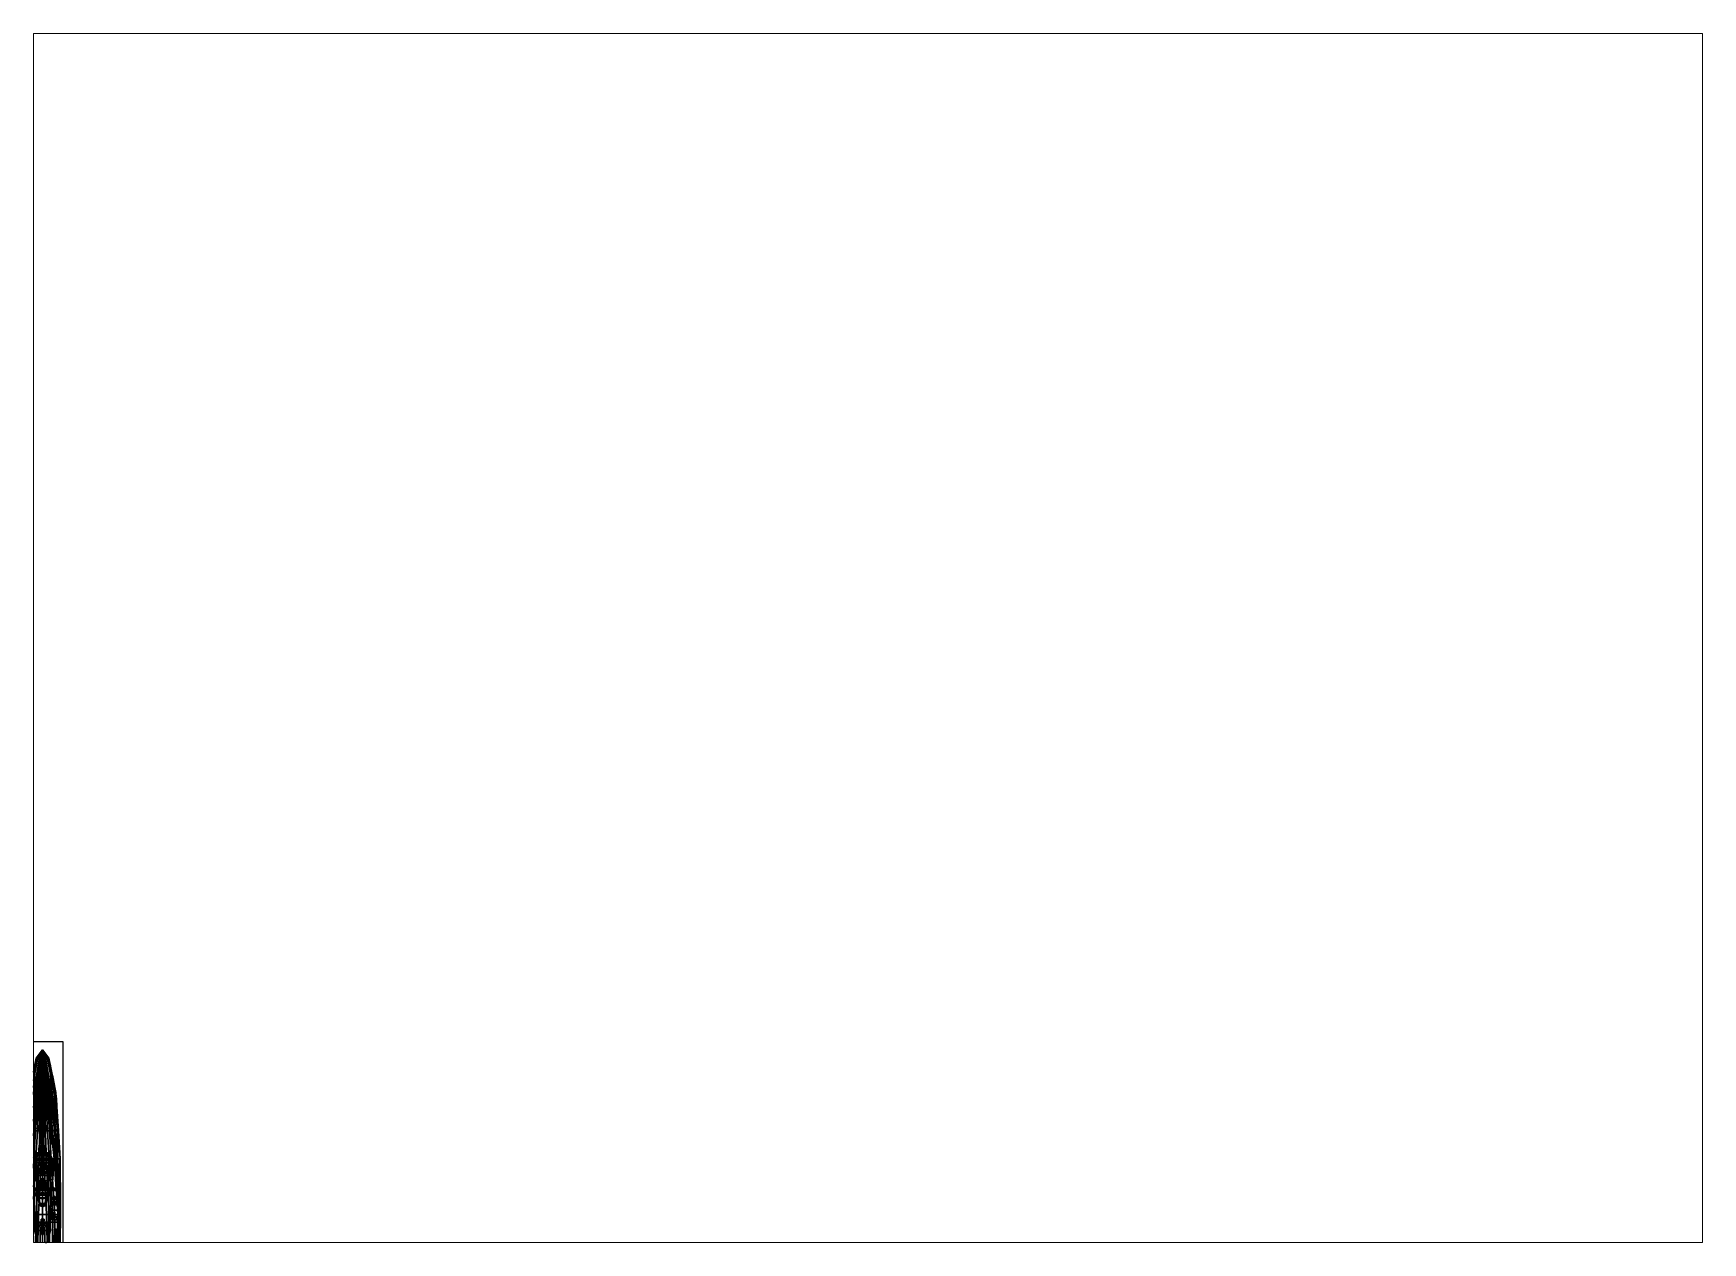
# Paper-space layout 'Layout1' of a CAD drawing. Header units: millimetres. Extents: x 28 to 251, y 20 to 181.
# The model-space entities are those that its viewports show. They can reach past a viewport. Long polylines and large blocks are cut down to what shows.
import ezdxf

# ---------------------------------------------------------------- set-up
doc = ezdxf.new("R2010")
doc.units = ezdxf.units.MM
doc.header["$XCLIPFRAME"] = 2
for name, color, linetype in [('boats', 1, 'Continuous'), ('drawing', 9, 'Continuous'), ('gun', 1, 'Continuous'), ('railings', 6, 'Continuous'), ('sleeve', 5, 'Continuous'), ('superstructure', 3, 'Continuous'), ('turret', 2, 'Continuous')]:
    doc.layers.add(name, color=color, linetype=linetype)
picture_1 = doc.add_image_def('image1.gif', size_in_pixel=(3078, 4230))

msp = doc.modelspace()

# ---------------------------------------------------------------- linework, layer by layer
for points in [[(0, 43.77, 5.98), (0, 43.77, 5.98), (-1.63, 41.69, 5.83), (-0.78, 41.69, 5.84)], [(0, 43.77, 5.98), (0, 43.49, 5.43), (-1.21, 41.69, 5.1), (-1.63, 41.69, 5.83)], [(0, 43.49, 5.43), (0, 43, 4.41), (-0.74, 41.69, 3.96), (-1.21, 41.69, 5.1)], [(0, 43.77, 5.98), (0, 43.77, 5.98), (-0.78, 41.69, 5.84), (0, 41.69, 5.84)], [(0, 43, 4.41), (0, 42.65, 3.52), (-0.44, 41.69, 3.07), (-0.74, 41.69, 3.96)], [(0, 42.65, 3.52), (0, 42.36, 2.45), (-0.22, 41.69, 2.08), (-0.44, 41.69, 3.07)], [(0, 43.75, 5.97), (-0.06, 43.69, 5.97), (-0.06, 43.69, 11.95), (0, 43.75, 11.95)], [(0, 43.63, 11.95), (0.06, 43.69, 11.95), (0, 43.75, 11.95), (-0.06, 43.69, 11.95)], [(-0.06, 43.69, 5.97), (0, 43.63, 5.97), (0, 43.63, 11.95), (-0.06, 43.69, 11.95)], [(0.78, 41.69, 5.84), (1.63, 41.69, 5.83), (0, 43.77, 5.98)], [(0, 41.69, 5.84), (0.78, 41.69, 5.84), (0, 43.77, 5.98)], [(1.63, 41.69, 5.83), (1.21, 41.69, 5.1), (0, 43.49, 5.43), (0, 43.77, 5.98)], [(0.06, 43.69, 5.97), (0, 43.75, 5.97), (0, 43.75, 11.95), (0.06, 43.69, 11.95)], [(0, 43.63, 5.97), (0.06, 43.69, 5.97), (0.06, 43.69, 11.95), (0, 43.63, 11.95)], [(1.21, 41.69, 5.1), (0.74, 41.69, 3.96), (0, 43, 4.41), (0, 43.49, 5.43)], [(0.74, 41.69, 3.96), (0.44, 41.69, 3.07), (0, 42.65, 3.52), (0, 43, 4.41)], [(0.44, 41.69, 3.07), (0.22, 41.69, 2.08), (0, 42.36, 2.45), (0, 42.65, 3.52)], [(-1.63, 41.69, 5.83), (-1.21, 41.69, 5.1), (-2.94, 32.94, 2.98), (-3.4, 32.94, 5.28)], [(-1.63, 41.69, 5.83), (-1.63, 41.69, 5.83), (-3.4, 32.94, 5.28), (-2.46, 32.94, 5.34)], [(-1.21, 41.69, 5.1), (-0.74, 41.69, 3.96), (-2.28, 32.94, 0.5), (-2.94, 32.94, 2.98)], [(-0.78, 41.69, 5.84), (-1.63, 41.69, 5.83), (-2.46, 32.94, 5.34), (-1.53, 32.94, 5.36)], [(-0.74, 41.69, 3.96), (-0.44, 41.69, 3.07), (-1.9, 32.94, -0.6), (-2.28, 32.94, 0.5)], [(-0.44, 41.69, 3.07), (-0.22, 41.69, 2.08), (-1.67, 32.94, -1.15), (-1.9, 32.94, -0.6)], [(-0.22, 41.69, 2.08), (-0.07, 41.69, 0.95), (-1.4, 32.94, -1.7), (-1.67, 32.94, -1.15)], [(0, 41.69, 5.84), (-0.78, 41.69, 5.84), (-1.53, 32.94, 5.36), (0, 32.94, 5.36)], [(-0.07, 41.69, 0.95), (-0.08, 41.69, -0.95), (-0.98, 32.94, -2.46), (-1.4, 32.94, -1.7)], [(-0.08, 41.69, -0.95), (-0.22, 41.69, -2.12), (-0.77, 32.94, -2.76), (-0.98, 32.94, -2.46)], [(-0.22, 41.69, -2.12), (-0.4, 41.69, -2.86), (-0.42, 32.94, -3.2), (-0.77, 32.94, -2.76)], [(-0.42, 33.94, -3.2), (-0.19, 41.69, -3.47), (-0.29, 32.94, -3.4), (-0.42, 32.94, -3.2)], [(-0.4, 41.69, -2.86), (-0.38, 41.69, -3.27), (-0.42, 32.94, -3.2)], [(0, 42.07, -2.16), (0, 42.24, -2.62), (-0.38, 41.69, -3.27), (-0.4, 41.69, -2.86)], [(0, 41.92, -1.2), (0, 42.07, -2.16), (-0.4, 41.69, -2.86), (-0.22, 41.69, -2.12)], [(0, 42.24, -2.62), (0, 42.24, -3.04), (-0.19, 41.69, -3.47), (-0.38, 41.69, -3.27)], [(0, 32.94, -3.5), (-0.29, 32.94, -3.4), (-0.19, 41.69, -3.47), (0, 41.69, -3.5)], [(0, 42.36, 2.45), (0, 42.17, 1.38), (-0.07, 41.69, 0.95), (-0.22, 41.69, 2.08)], [(0, 41.92, -0.01), (0, 41.92, -1.2), (-0.22, 41.69, -2.12), (-0.08, 41.69, -0.95)], [(0, 41.69, -3.5), (-0.19, 41.69, -3.47), (0, 42.24, -3.04), (0, 42.08, -3.23)], [(0, 42.17, 1.38), (0, 41.92, -0.01), (-0.08, 41.69, -0.95), (-0.07, 41.69, 0.95)], [(0.22, 41.69, 2.08), (0.07, 41.69, 0.95), (0, 42.17, 1.38), (0, 42.36, 2.45)], [(0.38, 41.69, -3.27), (0.19, 41.69, -3.47), (0, 42.24, -3.04), (0, 42.24, -2.62)], [(0.4, 41.69, -2.86), (0.38, 41.69, -3.27), (0, 42.24, -2.62), (0, 42.07, -2.16)], [(0, 42.08, -3.23), (0, 42.24, -3.04), (0.19, 41.69, -3.47), (0, 41.69, -3.5)], [(0.07, 41.69, 0.95), (0.08, 41.69, -0.95), (0, 41.92, -0.01), (0, 42.17, 1.38)], [(0.22, 41.69, -2.12), (0.4, 41.69, -2.86), (0, 42.07, -2.16), (0, 41.92, -1.2)], [(0.08, 41.69, -0.95), (0.22, 41.69, -2.12), (0, 41.92, -1.2), (0, 41.92, -0.01)], [(0, 41.69, -3.5), (0.19, 41.69, -3.47), (0.29, 32.94, -3.4), (0, 32.94, -3.5)], [(0, 32.94, 5.36), (1.53, 32.94, 5.36), (0.78, 41.69, 5.84), (0, 41.69, 5.84)], [(1.4, 32.94, -1.7), (0.98, 32.94, -2.46), (0.08, 41.69, -0.95), (0.07, 41.69, 0.95)], [(1.67, 32.94, -1.15), (1.4, 32.94, -1.7), (0.07, 41.69, 0.95), (0.22, 41.69, 2.08)], [(0.98, 32.94, -2.46), (0.77, 32.94, -2.76), (0.22, 41.69, -2.12), (0.08, 41.69, -0.95)], [(0.42, 32.94, -3.2), (0.29, 32.94, -3.4), (0.19, 41.69, -3.47), (0.38, 41.69, -3.27)], [(0.77, 32.94, -2.76), (0.42, 32.94, -3.2), (0.4, 41.69, -2.86), (0.22, 41.69, -2.12)], [(1.9, 32.94, -0.6), (1.67, 32.94, -1.15), (0.22, 41.69, 2.08), (0.44, 41.69, 3.07)], [(0.42, 32.94, -3.2), (0.42, 32.94, -3.2), (0.38, 41.69, -3.27), (0.4, 41.69, -2.86)], [(2.28, 32.94, 0.5), (1.9, 32.94, -0.6), (0.44, 41.69, 3.07), (0.74, 41.69, 3.96)], [(2.94, 32.94, 2.98), (2.28, 32.94, 0.5), (0.74, 41.69, 3.96), (1.21, 41.69, 5.1)], [(1.53, 32.94, 5.36), (2.46, 32.94, 5.34), (1.63, 41.69, 5.83), (0.78, 41.69, 5.84)], [(3.4, 32.94, 5.28), (2.94, 32.94, 2.98), (1.21, 41.69, 5.1), (1.63, 41.69, 5.83)], [(2.46, 32.94, 5.34), (3.4, 32.94, 5.28), (1.63, 41.69, 5.83)], [(-2.69, 35.42, 6.03), (-2.62, 35.42, 5.78), (-2.62, 35.33, 5.78), (-2.69, 35.23, 6.03)], [(-2.62, 35.42, 6.28), (-2.69, 35.42, 6.03), (-2.69, 35.23, 6.03), (-2.62, 35.18, 6.27)], [(-2.41, 35.42, 6.03), (-2.69, 35.42, 6.03), (-2.62, 35.42, 6.28), (-2.48, 35.42, 6.28)], [(-2.48, 35.42, 5.78), (-2.62, 35.42, 5.78), (-2.69, 35.42, 6.03), (-2.41, 35.42, 6.03)], [(-2.69, 35.23, 6.03), (-2.62, 35.33, 5.78), (-2.62, 35.27, 5.74), (-2.69, 35.15, 5.85)], [(-2.62, 35.27, 5.43), (-2.69, 35.15, 5.43), (-2.69, 35.15, 5.85), (-2.62, 35.27, 5.74)], [(-2.62, 35.18, 6.27), (-2.69, 35.23, 6.03), (-2.69, 35.15, 5.85), (-2.62, 35.03, 5.97)], [(-2.69, 35.15, 5.43), (-2.62, 35.03, 5.42), (-2.62, 35.03, 5.97), (-2.69, 35.15, 5.85)], [(-2.62, 35.42, 5.78), (-2.48, 35.42, 5.78), (-2.48, 35.33, 5.78), (-2.62, 35.33, 5.78)], [(-2.48, 35.42, 6.28), (-2.62, 35.42, 6.28), (-2.62, 35.18, 6.27), (-2.48, 35.18, 6.27)], [(-2.62, 35.33, 5.78), (-2.48, 35.33, 5.78), (-2.48, 35.27, 5.74), (-2.62, 35.27, 5.74)], [(-2.48, 35.27, 5.43), (-2.62, 35.27, 5.43), (-2.62, 35.27, 5.74), (-2.48, 35.27, 5.74)], [(-2.48, 35.18, 6.27), (-2.62, 35.18, 6.27), (-2.62, 35.03, 5.97), (-2.48, 35.03, 5.97)], [(-2.62, 35.03, 5.42), (-2.48, 35.03, 5.42), (-2.48, 35.03, 5.97), (-2.62, 35.03, 5.97)], [(-2.48, 35.42, 5.78), (-2.41, 35.42, 6.03), (-2.41, 35.23, 6.03), (-2.48, 35.33, 5.78)], [(-2.41, 35.42, 6.03), (-2.48, 35.42, 6.28), (-2.48, 35.18, 6.27), (-2.41, 35.23, 6.03)], [(-2.48, 35.33, 5.78), (-2.41, 35.23, 6.03), (-2.41, 35.15, 5.85), (-2.48, 35.27, 5.74)], [(-2.41, 35.15, 5.43), (-2.48, 35.27, 5.43), (-2.48, 35.27, 5.74), (-2.41, 35.15, 5.85)], [(-2.41, 35.23, 6.03), (-2.48, 35.18, 6.27), (-2.48, 35.03, 5.97), (-2.41, 35.15, 5.85)], [(-2.48, 35.03, 5.42), (-2.41, 35.15, 5.43), (-2.41, 35.15, 5.85), (-2.48, 35.03, 5.97)], [(2.62, 35.42, 5.78), (2.48, 35.42, 5.78), (2.41, 35.42, 6.03), (2.69, 35.42, 6.03)], [(2.69, 35.42, 6.03), (2.41, 35.42, 6.03), (2.48, 35.42, 6.28), (2.62, 35.42, 6.28)], [(2.48, 35.42, 6.28), (2.41, 35.42, 6.03), (2.41, 35.23, 6.03), (2.48, 35.18, 6.27)], [(2.41, 35.42, 6.03), (2.48, 35.42, 5.78), (2.48, 35.33, 5.78), (2.41, 35.23, 6.03)], [(2.41, 35.23, 6.03), (2.48, 35.33, 5.78), (2.48, 35.27, 5.74), (2.41, 35.15, 5.85)], [(2.48, 35.27, 5.43), (2.41, 35.15, 5.43), (2.41, 35.15, 5.85), (2.48, 35.27, 5.74)], [(2.48, 35.18, 6.27), (2.41, 35.23, 6.03), (2.41, 35.15, 5.85), (2.48, 35.03, 5.97)], [(2.41, 35.15, 5.43), (2.48, 35.03, 5.42), (2.48, 35.03, 5.97), (2.41, 35.15, 5.85)], [(2.62, 35.42, 6.28), (2.48, 35.42, 6.28), (2.48, 35.18, 6.27), (2.62, 35.18, 6.27)], [(2.48, 35.42, 5.78), (2.62, 35.42, 5.78), (2.62, 35.33, 5.78), (2.48, 35.33, 5.78)], [(2.48, 35.33, 5.78), (2.62, 35.33, 5.78), (2.62, 35.27, 5.74), (2.48, 35.27, 5.74)], [(2.62, 35.27, 5.43), (2.48, 35.27, 5.43), (2.48, 35.27, 5.74), (2.62, 35.27, 5.74)], [(2.62, 35.18, 6.27), (2.48, 35.18, 6.27), (2.48, 35.03, 5.97), (2.62, 35.03, 5.97)], [(2.48, 35.03, 5.42), (2.62, 35.03, 5.42), (2.62, 35.03, 5.97), (2.48, 35.03, 5.97)], [(2.69, 35.42, 6.03), (2.62, 35.42, 6.28), (2.62, 35.18, 6.27), (2.69, 35.23, 6.03)], [(2.62, 35.42, 5.78), (2.69, 35.42, 6.03), (2.69, 35.23, 6.03), (2.62, 35.33, 5.78)], [(2.62, 35.33, 5.78), (2.69, 35.23, 6.03), (2.69, 35.15, 5.85), (2.62, 35.27, 5.74)], [(2.69, 35.15, 5.43), (2.62, 35.27, 5.43), (2.62, 35.27, 5.74), (2.69, 35.15, 5.85)], [(2.69, 35.23, 6.03), (2.62, 35.18, 6.27), (2.62, 35.03, 5.97), (2.69, 35.15, 5.85)], [(2.62, 35.03, 5.42), (2.69, 35.15, 5.43), (2.69, 35.15, 5.85), (2.62, 35.03, 5.97)], [(-3.4, 32.94, 5.28), (-2.94, 32.94, 2.98), (-3.87, 23.19, 2.91), (-4.07, 23.19, 4.97)], [(-2.46, 32.94, 5.34), (-3.4, 32.94, 5.28), (-4.07, 23.19, 4.97), (-3.85, 23.19, 5.01)], [(-2.94, 32.94, 2.98), (-2.28, 32.94, 0.5), (-3.4, 23.19, 1.04), (-3.87, 23.19, 2.91)], [(-1.53, 32.94, 5.36), (-2.46, 32.94, 5.34), (-3.85, 23.19, 5.01), (-2.04, 23.19, 5.1)], [(-2.28, 32.94, 0.5), (-1.9, 32.94, -0.6), (-3.02, 23.19, -0.14), (-3.4, 23.19, 1.04)], [(-1.9, 32.94, -0.6), (-1.67, 32.94, -1.15), (-2.56, 23.19, -1.15), (-3.02, 23.19, -0.14)], [(-1.67, 32.94, -1.15), (-1.4, 32.94, -1.7), (-2.2, 23.19, -1.7), (-2.56, 23.19, -1.15)], [(-1.4, 32.94, -1.7), (-0.98, 32.94, -2.46), (-1.78, 23.19, -2.26), (-2.2, 23.19, -1.7)], [(0, 32.94, 5.36), (-1.53, 32.94, 5.36), (-2.04, 23.19, 5.1), (0, 23.19, 5.1)], [(-0.98, 32.94, -2.46), (-0.77, 32.94, -2.76), (-1.25, 23.19, -2.76), (-1.78, 23.19, -2.26)], [(-0.77, 32.94, -2.76), (-0.42, 32.94, -3.2), (-0.79, 23.19, -3.12), (-1.25, 23.19, -2.76)], [(-0.42, 32.94, -3.2), (-0.29, 32.94, -3.4), (-0.36, 23.19, -3.38), (-0.79, 23.19, -3.12)], [(0, 23.19, -3.5), (-0.36, 23.19, -3.38), (-0.29, 32.94, -3.4), (0, 32.94, -3.5)], [(0, 32.94, -3.5), (0.29, 32.94, -3.4), (0.36, 23.19, -3.38), (0, 23.19, -3.5)], [(0, 23.19, 5.1), (2.04, 23.19, 5.1), (1.53, 32.94, 5.36), (0, 32.94, 5.36)], [(0.79, 23.19, -3.12), (0.36, 23.19, -3.38), (0.29, 32.94, -3.4), (0.42, 32.94, -3.2)], [(1.25, 23.19, -2.76), (0.79, 23.19, -3.12), (0.42, 32.94, -3.2), (0.77, 32.94, -2.76)], [(1.78, 23.19, -2.26), (1.25, 23.19, -2.76), (0.77, 32.94, -2.76), (0.98, 32.94, -2.46)], [(2.2, 23.19, -1.7), (1.78, 23.19, -2.26), (0.98, 32.94, -2.46), (1.4, 32.94, -1.7)], [(2.56, 23.19, -1.15), (2.2, 23.19, -1.7), (1.4, 32.94, -1.7), (1.67, 32.94, -1.15)], [(2.04, 23.19, 5.1), (3.85, 23.19, 5.01), (2.46, 32.94, 5.34), (1.53, 32.94, 5.36)], [(3.02, 23.19, -0.14), (2.56, 23.19, -1.15), (1.67, 32.94, -1.15), (1.9, 32.94, -0.6)], [(3.4, 23.19, 1.04), (3.02, 23.19, -0.14), (1.9, 32.94, -0.6), (2.28, 32.94, 0.5)], [(3.87, 23.19, 2.91), (3.4, 23.19, 1.04), (2.28, 32.94, 0.5), (2.94, 32.94, 2.98)], [(3.85, 23.19, 5.01), (4.07, 23.19, 4.97), (3.4, 32.94, 5.28), (2.46, 32.94, 5.34)], [(4.07, 23.19, 4.97), (3.87, 23.19, 2.91), (2.94, 32.94, 2.98), (3.4, 32.94, 5.28)], [(-3.28, 26.25, 5.45), (-3.85, 25.58, 5.32), (-3.69, 25.36, 5.08), (-3.08, 26.04, 5.08)], [(-3.08, 26.04, 5.08), (-3.69, 25.36, 5.08), (-3.85, 25.58, 5.32), (-3.28, 26.25, 5.45)], [(-2.37, 26.51, 5.08), (-3.08, 26.04, 5.08), (-3.28, 26.25, 5.45), (-2.56, 26.81, 5.57)], [(-2.56, 26.81, 5.57), (-3.28, 26.25, 5.45), (-3.08, 26.04, 5.08), (-2.37, 26.51, 5.08)], [(-2.71, 29.19, 5.7), (-2.64, 29.19, 5.45), (-2.64, 29.1, 5.45), (-2.71, 29, 5.7)], [(-2.64, 29.19, 5.95), (-2.71, 29.19, 5.7), (-2.71, 29, 5.7), (-2.64, 28.95, 5.94)], [(-2.43, 29.19, 5.7), (-2.71, 29.19, 5.7), (-2.64, 29.19, 5.95), (-2.5, 29.19, 5.95)], [(-2.5, 29.19, 5.45), (-2.64, 29.19, 5.45), (-2.71, 29.19, 5.7), (-2.43, 29.19, 5.7)], [(-2.71, 29, 5.7), (-2.64, 29.1, 5.45), (-2.64, 29.04, 5.41), (-2.71, 28.92, 5.52)], [(-2.64, 29.04, 5.17), (-2.71, 28.92, 5.17), (-2.71, 28.92, 5.52), (-2.64, 29.04, 5.41)], [(-2.64, 28.95, 5.94), (-2.71, 29, 5.7), (-2.71, 28.92, 5.52), (-2.64, 28.8, 5.64)], [(-2.71, 28.92, 5.17), (-2.64, 28.8, 5.17), (-2.64, 28.8, 5.64), (-2.71, 28.92, 5.52)], [(-2.64, 29.19, 5.45), (-2.5, 29.19, 5.45), (-2.5, 29.1, 5.45), (-2.64, 29.1, 5.45)], [(-2.5, 29.19, 5.95), (-2.64, 29.19, 5.95), (-2.64, 28.95, 5.94), (-2.5, 28.95, 5.94)], [(-2.64, 29.1, 5.45), (-2.5, 29.1, 5.45), (-2.5, 29.04, 5.41), (-2.64, 29.04, 5.41)], [(-2.5, 29.04, 5.17), (-2.64, 29.04, 5.17), (-2.64, 29.04, 5.41), (-2.5, 29.04, 5.41)], [(-2.5, 28.95, 5.94), (-2.64, 28.95, 5.94), (-2.64, 28.8, 5.64), (-2.5, 28.8, 5.64)], [(-2.64, 28.8, 5.17), (-2.5, 28.8, 5.17), (-2.5, 28.8, 5.64), (-2.64, 28.8, 5.64)], [(-1.77, 27.21, 5.63), (-2.56, 26.81, 5.57), (-2.37, 26.51, 5.08), (-1.56, 26.88, 5.08)], [(-1.56, 26.88, 5.08), (-2.37, 26.51, 5.08), (-2.56, 26.81, 5.57), (-1.77, 27.21, 5.63)], [(-2.5, 29.19, 5.45), (-2.43, 29.19, 5.7), (-2.43, 29, 5.7), (-2.5, 29.1, 5.45)], [(-2.43, 29.19, 5.7), (-2.5, 29.19, 5.95), (-2.5, 28.95, 5.94), (-2.43, 29, 5.7)], [(-2.5, 29.1, 5.45), (-2.43, 29, 5.7), (-2.43, 28.92, 5.52), (-2.5, 29.04, 5.41)], [(-2.43, 28.92, 5.17), (-2.5, 29.04, 5.17), (-2.5, 29.04, 5.41), (-2.43, 28.92, 5.52)], [(-2.43, 29, 5.7), (-2.5, 28.95, 5.94), (-2.5, 28.8, 5.64), (-2.43, 28.92, 5.52)], [(-2.5, 28.8, 5.17), (-2.43, 28.92, 5.17), (-2.43, 28.92, 5.52), (-2.5, 28.8, 5.64)], [(-0.88, 27.45, 5.64), (-1.77, 27.21, 5.63), (-1.56, 26.88, 5.08), (-0.77, 27.06, 5.08)], [(-0.77, 27.06, 5.08), (-1.56, 26.88, 5.08), (-1.77, 27.21, 5.63), (-0.88, 27.45, 5.64)], [(0, 27.55, 5.64), (-0.88, 27.45, 5.64), (-0.77, 27.06, 5.08), (0, 27.14, 5.08)], [(0, 27.14, 5.08), (-0.77, 27.06, 5.08), (-0.88, 27.45, 5.64), (0, 27.55, 5.64)], [(0, 27.14, 5.08), (0.77, 27.06, 5.08), (0.88, 27.45, 5.64), (0, 27.55, 5.64)], [(0, 27.55, 5.64), (0.88, 27.45, 5.64), (0.77, 27.06, 5.08), (0, 27.14, 5.08)], [(0.77, 27.06, 5.08), (1.56, 26.88, 5.08), (1.77, 27.21, 5.63), (0.88, 27.45, 5.64)], [(0.88, 27.45, 5.64), (1.77, 27.21, 5.63), (1.56, 26.88, 5.08), (0.77, 27.06, 5.08)], [(1.56, 26.88, 5.08), (2.37, 26.51, 5.08), (2.56, 26.81, 5.57), (1.77, 27.21, 5.63)], [(1.77, 27.21, 5.63), (2.56, 26.81, 5.57), (2.37, 26.51, 5.08), (1.56, 26.88, 5.08)], [(2.37, 26.51, 5.08), (3.08, 26.04, 5.08), (3.28, 26.25, 5.45), (2.56, 26.81, 5.57)], [(2.56, 26.81, 5.57), (3.28, 26.25, 5.45), (3.08, 26.04, 5.08), (2.37, 26.51, 5.08)], [(2.43, 29.19, 5.7), (2.5, 29.19, 5.45), (2.5, 29.1, 5.45), (2.43, 29, 5.7)], [(2.5, 29.19, 5.95), (2.43, 29.19, 5.7), (2.43, 29, 5.7), (2.5, 28.95, 5.94)], [(2.71, 29.19, 5.7), (2.43, 29.19, 5.7), (2.5, 29.19, 5.95), (2.64, 29.19, 5.95)], [(2.64, 29.19, 5.45), (2.5, 29.19, 5.45), (2.43, 29.19, 5.7), (2.71, 29.19, 5.7)], [(2.43, 29, 5.7), (2.5, 29.1, 5.45), (2.5, 29.04, 5.41), (2.43, 28.92, 5.52)], [(2.5, 29.04, 5.17), (2.43, 28.92, 5.17), (2.43, 28.92, 5.52), (2.5, 29.04, 5.41)], [(2.5, 28.95, 5.94), (2.43, 29, 5.7), (2.43, 28.92, 5.52), (2.5, 28.8, 5.64)], [(2.43, 28.92, 5.17), (2.5, 28.8, 5.17), (2.5, 28.8, 5.64), (2.43, 28.92, 5.52)], [(2.5, 29.19, 5.45), (2.64, 29.19, 5.45), (2.64, 29.1, 5.45), (2.5, 29.1, 5.45)], [(2.64, 29.19, 5.95), (2.5, 29.19, 5.95), (2.5, 28.95, 5.94), (2.64, 28.95, 5.94)], [(2.5, 29.1, 5.45), (2.64, 29.1, 5.45), (2.64, 29.04, 5.41), (2.5, 29.04, 5.41)], [(2.64, 29.04, 5.17), (2.5, 29.04, 5.17), (2.5, 29.04, 5.41), (2.64, 29.04, 5.41)], [(2.64, 28.95, 5.94), (2.5, 28.95, 5.94), (2.5, 28.8, 5.64), (2.64, 28.8, 5.64)], [(2.5, 28.8, 5.17), (2.64, 28.8, 5.17), (2.64, 28.8, 5.64), (2.5, 28.8, 5.64)], [(2.64, 29.19, 5.45), (2.71, 29.19, 5.7), (2.71, 29, 5.7), (2.64, 29.1, 5.45)], [(2.71, 29.19, 5.7), (2.64, 29.19, 5.95), (2.64, 28.95, 5.94), (2.71, 29, 5.7)], [(2.64, 29.1, 5.45), (2.71, 29, 5.7), (2.71, 28.92, 5.52), (2.64, 29.04, 5.41)], [(2.71, 28.92, 5.17), (2.64, 29.04, 5.17), (2.64, 29.04, 5.41), (2.71, 28.92, 5.52)], [(2.71, 29, 5.7), (2.64, 28.95, 5.94), (2.64, 28.8, 5.64), (2.71, 28.92, 5.52)], [(2.64, 28.8, 5.17), (2.71, 28.92, 5.17), (2.71, 28.92, 5.52), (2.64, 28.8, 5.64)], [(3.28, 26.25, 5.45), (3.85, 25.58, 5.32), (3.69, 25.36, 5.08), (3.08, 26.04, 5.08)], [(3.08, 26.04, 5.08), (3.69, 25.36, 5.08), (3.85, 25.58, 5.32), (3.28, 26.25, 5.45)], [(-4.07, 23.19, 4.97), (-3.87, 23.19, 2.91), (-4.48, 16.01, 2.84), (-4.52, 16.01, 4.94)], [(-3.85, 23.19, 5.01), (-4.07, 23.19, 4.97), (-4.52, 16.01, 4.94), (-3.85, 16.01, 5.01)], [(-3.87, 23.19, 2.91), (-3.4, 23.19, 1.04), (-3.86, 16.01, -0.05), (-4.48, 16.01, 2.84)], [(-3.4, 23.19, 1.04), (-3.02, 23.19, -0.14), (-3.64, 16.01, -0.6), (-3.86, 16.01, -0.05)], [(-2.04, 23.19, 5.1), (-3.85, 23.19, 5.01), (-3.85, 16.01, 5.01), (-2.04, 16.01, 5.1)], [(-3.02, 23.19, -0.14), (-2.56, 23.19, -1.15), (-3.35, 16.01, -1.15), (-3.64, 16.01, -0.6)], [(-2.56, 23.19, -1.15), (-2.2, 23.19, -1.7), (-2.96, 16.01, -1.7), (-3.35, 16.01, -1.15)], [(-2.2, 23.19, -1.7), (-1.78, 23.19, -2.26), (-2.19, 16.01, -2.46), (-2.96, 16.01, -1.7)], [(-1.78, 23.19, -2.26), (-1.25, 23.19, -2.76), (-1.69, 16.01, -2.76), (-2.19, 16.01, -2.46)], [(0, 23.19, 5.1), (-2.04, 23.19, 5.1), (-2.04, 16.01, 5.1), (0, 16.01, 5.1)], [(-1.25, 23.19, -2.76), (-0.79, 23.19, -3.12), (-0.9, 16.01, -3.2), (-1.69, 16.01, -2.76)], [(-0.79, 23.19, -3.12), (-0.36, 23.19, -3.38), (-0.36, 16.01, -3.4), (-0.9, 16.01, -3.2)], [(0, 16.01, -3.5), (-0.36, 16.01, -3.4), (-0.36, 23.19, -3.38), (0, 23.19, -3.5)], [(0, 23.19, -3.5), (0.36, 23.19, -3.38), (0.36, 16.01, -3.4), (0, 16.01, -3.5)], [(0, 16.01, 5.1), (2.04, 16.01, 5.1), (2.04, 23.19, 5.1), (0, 23.19, 5.1)], [(0.9, 16.01, -3.2), (0.36, 16.01, -3.4), (0.36, 23.19, -3.38), (0.79, 23.19, -3.12)], [(1.69, 16.01, -2.76), (0.9, 16.01, -3.2), (0.79, 23.19, -3.12), (1.25, 23.19, -2.76)], [(2.19, 16.01, -2.46), (1.69, 16.01, -2.76), (1.25, 23.19, -2.76), (1.78, 23.19, -2.26)], [(2.96, 16.01, -1.7), (2.19, 16.01, -2.46), (1.78, 23.19, -2.26), (2.2, 23.19, -1.7)], [(2.04, 16.01, 5.1), (3.85, 16.01, 5.01), (3.85, 23.19, 5.01), (2.04, 23.19, 5.1)], [(3.35, 16.01, -1.15), (2.96, 16.01, -1.7), (2.2, 23.19, -1.7), (2.56, 23.19, -1.15)], [(3.64, 16.01, -0.6), (3.35, 16.01, -1.15), (2.56, 23.19, -1.15), (3.02, 23.19, -0.14)], [(3.86, 16.01, -0.05), (3.64, 16.01, -0.6), (3.02, 23.19, -0.14), (3.4, 23.19, 1.04)], [(3.55, 23.5, 5.29), (3.41, 23.5, 5.29), (3.34, 23.5, 5.54), (3.62, 23.5, 5.54)], [(3.62, 23.5, 5.54), (3.34, 23.5, 5.54), (3.41, 23.5, 5.79), (3.55, 23.5, 5.79)], [(3.41, 23.5, 5.79), (3.34, 23.5, 5.54), (3.34, 23.31, 5.54), (3.41, 23.26, 5.78)], [(3.34, 23.5, 5.54), (3.41, 23.5, 5.29), (3.41, 23.41, 5.29), (3.34, 23.31, 5.54)], [(3.34, 23.31, 5.54), (3.41, 23.41, 5.29), (3.41, 23.35, 5.25), (3.34, 23.23, 5.36)], [(3.41, 23.35, 5.01), (3.34, 23.23, 5.01), (3.34, 23.23, 5.36), (3.41, 23.35, 5.25)], [(3.41, 23.26, 5.78), (3.34, 23.31, 5.54), (3.34, 23.23, 5.36), (3.41, 23.11, 5.48)], [(3.34, 23.23, 5.01), (3.41, 23.11, 5.01), (3.41, 23.11, 5.48), (3.34, 23.23, 5.36)], [(4.48, 16.01, 2.84), (3.86, 16.01, -0.05), (3.4, 23.19, 1.04), (3.87, 23.19, 2.91)], [(3.55, 23.5, 5.79), (3.41, 23.5, 5.79), (3.41, 23.26, 5.78), (3.55, 23.26, 5.78)], [(3.41, 23.5, 5.29), (3.55, 23.5, 5.29), (3.55, 23.41, 5.29), (3.41, 23.41, 5.29)], [(3.41, 23.41, 5.29), (3.55, 23.41, 5.29), (3.55, 23.35, 5.25), (3.41, 23.35, 5.25)], [(3.55, 23.35, 5.01), (3.41, 23.35, 5.01), (3.41, 23.35, 5.25), (3.55, 23.35, 5.25)], [(3.55, 23.26, 5.78), (3.41, 23.26, 5.78), (3.41, 23.11, 5.48), (3.55, 23.11, 5.48)], [(3.41, 23.11, 5.01), (3.55, 23.11, 5.01), (3.55, 23.11, 5.48), (3.41, 23.11, 5.48)], [(3.62, 23.5, 5.54), (3.55, 23.5, 5.79), (3.55, 23.26, 5.78), (3.62, 23.31, 5.54)], [(3.55, 23.5, 5.29), (3.62, 23.5, 5.54), (3.62, 23.31, 5.54), (3.55, 23.41, 5.29)], [(3.55, 23.41, 5.29), (3.62, 23.31, 5.54), (3.62, 23.23, 5.36), (3.55, 23.35, 5.25)], [(3.62, 23.23, 5.01), (3.55, 23.35, 5.01), (3.55, 23.35, 5.25), (3.62, 23.23, 5.36)], [(3.62, 23.31, 5.54), (3.55, 23.26, 5.78), (3.55, 23.11, 5.48), (3.62, 23.23, 5.36)], [(3.55, 23.11, 5.01), (3.62, 23.23, 5.01), (3.62, 23.23, 5.36), (3.55, 23.11, 5.48)], [(3.85, 16.01, 5.01), (4.52, 16.01, 4.94), (4.07, 23.19, 4.97), (3.85, 23.19, 5.01)], [(4.52, 16.01, 4.94), (4.48, 16.01, 2.84), (3.87, 23.19, 2.91), (4.07, 23.19, 4.97)], [(-0.48, 17.46, 11.46), (-0.43, 17.51, 11.46), (-0.37, 17.51, 11.24), (-0.42, 17.46, 11.22)], [(-0.42, 17.46, 11.7), (-0.37, 17.51, 11.68), (-0.43, 17.51, 11.46), (-0.48, 17.46, 11.46)], [(-0.43, 17.41, 11.46), (-0.48, 17.46, 11.46), (-0.42, 17.46, 11.22), (-0.37, 17.41, 11.24)], [(-0.37, 17.41, 11.68), (-0.42, 17.46, 11.7), (-0.48, 17.46, 11.46), (-0.43, 17.41, 11.46)], [(-0.43, 17.51, 11.46), (-0.38, 17.46, 11.46), (-0.33, 17.46, 11.27), (-0.37, 17.51, 11.24)], [(-0.37, 17.51, 11.68), (-0.33, 17.46, 11.65), (-0.38, 17.46, 11.46), (-0.43, 17.51, 11.46)], [(-0.38, 17.46, 11.46), (-0.43, 17.41, 11.46), (-0.37, 17.41, 11.24), (-0.33, 17.46, 11.27)], [(-0.33, 17.46, 11.65), (-0.37, 17.41, 11.68), (-0.43, 17.41, 11.46), (-0.38, 17.46, 11.46)], [(-0.42, 17.46, 11.22), (-0.37, 17.51, 11.24), (-0.22, 17.51, 11.09), (-0.24, 17.46, 11.04)], [(-0.24, 17.46, 11.88), (-0.22, 17.51, 11.83), (-0.37, 17.51, 11.68), (-0.42, 17.46, 11.7)], [(-0.37, 17.41, 11.24), (-0.42, 17.46, 11.22), (-0.24, 17.46, 11.04), (-0.22, 17.41, 11.09)], [(-0.22, 17.41, 11.83), (-0.24, 17.46, 11.88), (-0.42, 17.46, 11.7), (-0.37, 17.41, 11.68)], [(-0.37, 17.51, 11.24), (-0.33, 17.46, 11.27), (-0.19, 17.46, 11.13), (-0.22, 17.51, 11.09)], [(-0.22, 17.51, 11.83), (-0.19, 17.46, 11.79), (-0.33, 17.46, 11.65), (-0.37, 17.51, 11.68)], [(-0.33, 17.46, 11.27), (-0.37, 17.41, 11.24), (-0.22, 17.41, 11.09), (-0.19, 17.46, 11.13)], [(-0.19, 17.46, 11.79), (-0.22, 17.41, 11.83), (-0.37, 17.41, 11.68), (-0.33, 17.46, 11.65)], [(-0.24, 17.46, 11.04), (-0.22, 17.51, 11.09), (0, 17.51, 11.03), (0, 17.46, 10.98)], [(0, 17.46, 11.94), (0, 17.51, 11.89), (-0.22, 17.51, 11.83), (-0.24, 17.46, 11.88)], [(-0.22, 17.41, 11.09), (-0.24, 17.46, 11.04), (0, 17.46, 10.98), (0, 17.41, 11.03)], [(0, 17.41, 11.89), (0, 17.46, 11.94), (-0.24, 17.46, 11.88), (-0.22, 17.41, 11.83)], [(-0.22, 17.51, 11.09), (-0.19, 17.46, 11.13), (0, 17.46, 11.08), (0, 17.51, 11.03)], [(0, 17.51, 11.89), (0, 17.46, 11.84), (-0.19, 17.46, 11.79), (-0.22, 17.51, 11.83)], [(-0.19, 17.46, 11.13), (-0.22, 17.41, 11.09), (0, 17.41, 11.03), (0, 17.46, 11.08)], [(0, 17.46, 11.84), (0, 17.41, 11.89), (-0.22, 17.41, 11.83), (-0.19, 17.46, 11.79)], [(-0.05, 17.89, 11.46), (0, 17.94, 11.46), (0, 17.88, 11.22), (-0.05, 17.83, 11.24)], [(-0.05, 17.83, 11.68), (0, 17.88, 11.7), (0, 17.94, 11.46), (-0.05, 17.89, 11.46)], [(0, 17.84, 11.46), (-0.05, 17.89, 11.46), (-0.05, 17.83, 11.24), (0, 17.79, 11.27)], [(0, 17.79, 11.65), (-0.05, 17.83, 11.68), (-0.05, 17.89, 11.46), (0, 17.84, 11.46)], [(-0.05, 17.83, 11.24), (0, 17.88, 11.22), (0, 17.7, 11.04), (-0.05, 17.68, 11.09)], [(-0.05, 17.68, 11.83), (0, 17.7, 11.88), (0, 17.88, 11.7), (-0.05, 17.83, 11.68)], [(0, 17.79, 11.27), (-0.05, 17.83, 11.24), (-0.05, 17.68, 11.09), (0, 17.65, 11.13)], [(0, 17.65, 11.79), (-0.05, 17.68, 11.83), (-0.05, 17.83, 11.68), (0, 17.79, 11.65)], [(-0.05, 17.68, 11.09), (0, 17.7, 11.04), (0, 17.46, 10.98), (-0.05, 17.46, 11.03)], [(-0.05, 17.46, 11.89), (0, 17.46, 11.94), (0, 17.7, 11.88), (-0.05, 17.68, 11.83)], [(0, 17.65, 11.13), (-0.05, 17.68, 11.09), (-0.05, 17.46, 11.03), (0, 17.46, 11.08)], [(0, 17.46, 11.84), (-0.05, 17.46, 11.89), (-0.05, 17.68, 11.83), (0, 17.65, 11.79)], [(0, 17.51, 9.65), (-0.05, 17.46, 9.65), (-0.05, 17.46, 11.03), (0, 17.51, 11.03)], [(-0.05, 17.46, 9.65), (0, 17.41, 9.65), (0, 17.41, 11.03), (-0.05, 17.46, 11.03)], [(0, 17.46, 11.08), (-0.05, 17.46, 11.03), (-0.05, 17.25, 11.09), (0, 17.27, 11.13)], [(-0.05, 17.46, 11.03), (0, 17.46, 10.98), (0, 17.22, 11.04), (-0.05, 17.25, 11.09)], [(0, 17.27, 11.79), (-0.05, 17.25, 11.83), (-0.05, 17.46, 11.89), (0, 17.46, 11.84)], [(-0.05, 17.25, 11.83), (0, 17.22, 11.88), (0, 17.46, 11.94), (-0.05, 17.46, 11.89)], [(0, 17.27, 11.13), (-0.05, 17.25, 11.09), (-0.05, 17.09, 11.24), (0, 17.13, 11.27)], [(0, 17.13, 11.65), (-0.05, 17.09, 11.68), (-0.05, 17.25, 11.83), (0, 17.27, 11.79)], [(-0.05, 17.25, 11.09), (0, 17.22, 11.04), (0, 17.04, 11.22), (-0.05, 17.09, 11.24)], [(-0.05, 17.09, 11.68), (0, 17.04, 11.7), (0, 17.22, 11.88), (-0.05, 17.25, 11.83)], [(0, 17.13, 11.27), (-0.05, 17.09, 11.24), (-0.05, 17.03, 11.46), (0, 17.08, 11.46)], [(0, 17.08, 11.46), (-0.05, 17.03, 11.46), (-0.05, 17.09, 11.68), (0, 17.13, 11.65)], [(-0.05, 17.09, 11.24), (0, 17.04, 11.22), (0, 16.98, 11.46), (-0.05, 17.03, 11.46)], [(-0.05, 17.03, 11.46), (0, 16.98, 11.46), (0, 17.04, 11.7), (-0.05, 17.09, 11.68)], [(0, 17.94, 11.46), (0.05, 17.89, 11.46), (0.05, 17.83, 11.24), (0, 17.88, 11.22)], [(0, 17.88, 11.7), (0.05, 17.83, 11.68), (0.05, 17.89, 11.46), (0, 17.94, 11.46)], [(0.05, 17.89, 11.46), (0, 17.84, 11.46), (0, 17.79, 11.27), (0.05, 17.83, 11.24)], [(0.05, 17.83, 11.68), (0, 17.79, 11.65), (0, 17.84, 11.46), (0.05, 17.89, 11.46)], [(0, 17.88, 11.22), (0.05, 17.83, 11.24), (0.05, 17.68, 11.09), (0, 17.7, 11.04)], [(0, 17.7, 11.88), (0.05, 17.68, 11.83), (0.05, 17.83, 11.68), (0, 17.88, 11.7)], [(0.05, 17.83, 11.24), (0, 17.79, 11.27), (0, 17.65, 11.13), (0.05, 17.68, 11.09)], [(0.05, 17.68, 11.83), (0, 17.65, 11.79), (0, 17.79, 11.65), (0.05, 17.83, 11.68)], [(0, 17.7, 11.04), (0.05, 17.68, 11.09), (0.05, 17.46, 11.03), (0, 17.46, 10.98)], [(0, 17.46, 11.94), (0.05, 17.46, 11.89), (0.05, 17.68, 11.83), (0, 17.7, 11.88)], [(0.05, 17.68, 11.09), (0, 17.65, 11.13), (0, 17.46, 11.08), (0.05, 17.46, 11.03)], [(0.05, 17.46, 11.89), (0, 17.46, 11.84), (0, 17.65, 11.79), (0.05, 17.68, 11.83)], [(0, 17.51, 11.03), (0, 17.46, 11.08), (0.19, 17.46, 11.13), (0.22, 17.51, 11.09)], [(0, 17.46, 10.98), (0, 17.51, 11.03), (0.22, 17.51, 11.09), (0.24, 17.46, 11.04)], [(0.22, 17.51, 11.83), (0.19, 17.46, 11.79), (0, 17.46, 11.84), (0, 17.51, 11.89)], [(0.24, 17.46, 11.88), (0.22, 17.51, 11.83), (0, 17.51, 11.89), (0, 17.46, 11.94)], [(0.05, 17.46, 9.65), (0, 17.51, 9.65), (0, 17.51, 11.03), (0.05, 17.46, 11.03)], [(0, 17.46, 11.08), (0, 17.41, 11.03), (0.22, 17.41, 11.09), (0.19, 17.46, 11.13)], [(0, 17.41, 11.03), (0, 17.46, 10.98), (0.24, 17.46, 11.04), (0.22, 17.41, 11.09)], [(0.19, 17.46, 11.79), (0.22, 17.41, 11.83), (0, 17.41, 11.89), (0, 17.46, 11.84)], [(0.22, 17.41, 11.83), (0.24, 17.46, 11.88), (0, 17.46, 11.94), (0, 17.41, 11.89)], [(0, 17.41, 9.65), (0.05, 17.46, 9.65), (0.05, 17.46, 11.03), (0, 17.41, 11.03)], [(0.05, 17.46, 11.03), (0, 17.46, 11.08), (0, 17.27, 11.13), (0.05, 17.25, 11.09)], [(0, 17.46, 10.98), (0.05, 17.46, 11.03), (0.05, 17.25, 11.09), (0, 17.22, 11.04)], [(0.05, 17.25, 11.83), (0, 17.27, 11.79), (0, 17.46, 11.84), (0.05, 17.46, 11.89)], [(0, 17.22, 11.88), (0.05, 17.25, 11.83), (0.05, 17.46, 11.89), (0, 17.46, 11.94)], [(0.05, 17.25, 11.09), (0, 17.27, 11.13), (0, 17.13, 11.27), (0.05, 17.09, 11.24)], [(0.05, 17.09, 11.68), (0, 17.13, 11.65), (0, 17.27, 11.79), (0.05, 17.25, 11.83)], [(0, 17.22, 11.04), (0.05, 17.25, 11.09), (0.05, 17.09, 11.24), (0, 17.04, 11.22)], [(0, 17.04, 11.7), (0.05, 17.09, 11.68), (0.05, 17.25, 11.83), (0, 17.22, 11.88)], [(0.05, 17.09, 11.24), (0, 17.13, 11.27), (0, 17.08, 11.46), (0.05, 17.03, 11.46)], [(0.05, 17.03, 11.46), (0, 17.08, 11.46), (0, 17.13, 11.65), (0.05, 17.09, 11.68)], [(0, 17.04, 11.22), (0.05, 17.09, 11.24), (0.05, 17.03, 11.46), (0, 16.98, 11.46)], [(0, 16.98, 11.46), (0.05, 17.03, 11.46), (0.05, 17.09, 11.68), (0, 17.04, 11.7)], [(0.22, 17.51, 11.09), (0.19, 17.46, 11.13), (0.33, 17.46, 11.27), (0.37, 17.51, 11.24)], [(0.37, 17.51, 11.68), (0.33, 17.46, 11.65), (0.19, 17.46, 11.79), (0.22, 17.51, 11.83)], [(0.19, 17.46, 11.13), (0.22, 17.41, 11.09), (0.37, 17.41, 11.24), (0.33, 17.46, 11.27)], [(0.33, 17.46, 11.65), (0.37, 17.41, 11.68), (0.22, 17.41, 11.83), (0.19, 17.46, 11.79)], [(0.24, 17.46, 11.04), (0.22, 17.51, 11.09), (0.37, 17.51, 11.24), (0.42, 17.46, 11.22)], [(0.42, 17.46, 11.7), (0.37, 17.51, 11.68), (0.22, 17.51, 11.83), (0.24, 17.46, 11.88)], [(0.22, 17.41, 11.09), (0.24, 17.46, 11.04), (0.42, 17.46, 11.22), (0.37, 17.41, 11.24)], [(0.37, 17.41, 11.68), (0.42, 17.46, 11.7), (0.24, 17.46, 11.88), (0.22, 17.41, 11.83)], [(0.37, 17.51, 11.24), (0.33, 17.46, 11.27), (0.38, 17.46, 11.46), (0.43, 17.51, 11.46)], [(0.43, 17.51, 11.46), (0.38, 17.46, 11.46), (0.33, 17.46, 11.65), (0.37, 17.51, 11.68)], [(0.33, 17.46, 11.27), (0.37, 17.41, 11.24), (0.43, 17.41, 11.46), (0.38, 17.46, 11.46)], [(0.38, 17.46, 11.46), (0.43, 17.41, 11.46), (0.37, 17.41, 11.68), (0.33, 17.46, 11.65)], [(0.42, 17.46, 11.22), (0.37, 17.51, 11.24), (0.43, 17.51, 11.46), (0.48, 17.46, 11.46)], [(0.48, 17.46, 11.46), (0.43, 17.51, 11.46), (0.37, 17.51, 11.68), (0.42, 17.46, 11.7)], [(0.37, 17.41, 11.24), (0.42, 17.46, 11.22), (0.48, 17.46, 11.46), (0.43, 17.41, 11.46)], [(0.43, 17.41, 11.46), (0.48, 17.46, 11.46), (0.42, 17.46, 11.7), (0.37, 17.41, 11.68)], [(1.99, 20.18, 5.54), (2.06, 20.18, 5.29), (2.06, 20.09, 5.29), (1.99, 19.99, 5.54)], [(2.06, 20.18, 5.79), (1.99, 20.18, 5.54), (1.99, 19.99, 5.54), (2.06, 19.94, 5.78)], [(2.27, 20.18, 5.54), (1.99, 20.18, 5.54), (2.06, 20.18, 5.79), (2.2, 20.18, 5.79)], [(2.2, 20.18, 5.29), (2.06, 20.18, 5.29), (1.99, 20.18, 5.54), (2.27, 20.18, 5.54)], [(1.99, 19.99, 5.54), (2.06, 20.09, 5.29), (2.06, 20.03, 5.25), (1.99, 19.91, 5.36)], [(2.06, 20.03, 5.01), (1.99, 19.91, 5.01), (1.99, 19.91, 5.36), (2.06, 20.03, 5.25)], [(2.06, 19.94, 5.78), (1.99, 19.99, 5.54), (1.99, 19.91, 5.36), (2.06, 19.79, 5.48)], [(1.99, 19.91, 5.01), (2.06, 19.79, 5.01), (2.06, 19.79, 5.48), (1.99, 19.91, 5.36)], [(2.06, 20.18, 5.29), (2.2, 20.18, 5.29), (2.2, 20.09, 5.29), (2.06, 20.09, 5.29)], [(2.2, 20.18, 5.79), (2.06, 20.18, 5.79), (2.06, 19.94, 5.78), (2.2, 19.94, 5.78)], [(2.06, 20.09, 5.29), (2.2, 20.09, 5.29), (2.2, 20.03, 5.25), (2.06, 20.03, 5.25)], [(2.2, 20.03, 5.01), (2.06, 20.03, 5.01), (2.06, 20.03, 5.25), (2.2, 20.03, 5.25)], [(2.2, 19.94, 5.78), (2.06, 19.94, 5.78), (2.06, 19.79, 5.48), (2.2, 19.79, 5.48)], [(2.06, 19.79, 5.01), (2.2, 19.79, 5.01), (2.2, 19.79, 5.48), (2.06, 19.79, 5.48)], [(2.2, 20.18, 5.29), (2.27, 20.18, 5.54), (2.27, 19.99, 5.54), (2.2, 20.09, 5.29)], [(2.27, 20.18, 5.54), (2.2, 20.18, 5.79), (2.2, 19.94, 5.78), (2.27, 19.99, 5.54)], [(2.2, 20.09, 5.29), (2.27, 19.99, 5.54), (2.27, 19.91, 5.36), (2.2, 20.03, 5.25)], [(2.27, 19.91, 5.01), (2.2, 20.03, 5.01), (2.2, 20.03, 5.25), (2.27, 19.91, 5.36)], [(2.27, 19.99, 5.54), (2.2, 19.94, 5.78), (2.2, 19.79, 5.48), (2.27, 19.91, 5.36)], [(2.2, 19.79, 5.01), (2.27, 19.91, 5.01), (2.27, 19.91, 5.36), (2.2, 19.79, 5.48)], [(-4.48, 16.01, 2.84), (-3.86, 16.01, -0.05), (-4.4, 1.9, -0.05), (-4.58, 1.9, 2.84)], [(-3.85, 16.01, 2.93), (-4.48, 16.01, 2.84), (-4.58, 1.9, 2.84), (-3.85, 1.9, 2.93)], [(-3.85, 16.01, 5.01), (-4.52, 16.01, 4.94), (-4.52, -0.06, 4.89), (-3.85, -0.06, 4.96)], [(-4.52, 16.01, 4.94), (4.52, 16.01, 4.94), (4.52, -0.06, 4.89), (-4.52, -0.06, 4.89)], [(-4.52, 4.85, 2.84), (-4.44, 16.01, 2.84), (-4.44, 16.01, 2.84), (-4.48, 7.75, 4.15)], [(-4.48, 8.02, 4.63), (-4.44, 16.01, 2.84), (-4.48, 16.01, 4.84), (-4.48, 7.87, 4.78)], [(-4.48, 8.02, 4.51), (-4.44, 16.01, 2.84), (-4.44, 16.01, 2.84), (-4.48, 8.02, 4.63)], [(-4.48, 7.75, 4.15), (-4.44, 16.01, 2.84), (-4.44, 16.01, 2.84), (-4.48, 8.02, 4.51)], [(-3.86, 16.01, -0.05), (-3.64, 16.01, -0.6), (-4.35, 1.9, -0.6), (-4.4, 1.9, -0.05)], [(-3.64, 16.01, -0.6), (-3.35, 16.01, -1.15), (-4.19, 1.9, -1.15), (-4.35, 1.9, -0.6)], [(-3.35, 16.01, -1.15), (-2.96, 16.01, -1.7), (-3.85, 1.9, -1.7), (-4.19, 1.9, -1.15)], [(-2.96, 16.01, -1.7), (-2.19, 16.01, -2.46), (-3.11, 1.9, -2.46), (-3.85, 1.9, -1.7)], [(-1.49, 16.01, 3.07), (-3.85, 16.01, 2.93), (-3.85, 1.9, 2.93), (-1.49, 1.9, 3.07)], [(-2.04, 16.01, 5.1), (-3.85, 16.01, 5.01), (-3.85, -0.06, 4.96), (-2.04, -0.06, 5.05)], [(-2.19, 16.01, -2.46), (-1.69, 16.01, -2.76), (-2.59, 1.9, -2.76), (-3.11, 1.9, -2.46)], [(-1.69, 16.01, -2.76), (-0.9, 16.01, -3.2), (-1.66, 1.9, -3.2), (-2.59, 1.9, -2.76)], [(0, 16.01, 5.1), (-2.04, 16.01, 5.1), (-2.04, -0.06, 5.05), (0, -0.06, 5.05)], [(-0.9, 16.01, -3.2), (-0.36, 16.01, -3.4), (-1, 1.9, -3.4), (-1.66, 1.9, -3.2)], [(0, 16.01, 3.07), (-1.49, 16.01, 3.07), (-1.49, 1.9, 3.07), (0, 1.9, 3.07)], [(-1.47, 13.51, 11.21), (-1.44, 13.51, 11.23), (-1.25, 14.23, 11.23), (-1.27, 14.24, 11.21)], [(-1.44, 13.51, 11.19), (-1.47, 13.51, 11.21), (-1.27, 14.24, 11.21), (-1.25, 14.23, 11.19)], [(-1.27, 12.78, 11.21), (-1.25, 12.79, 11.23), (-1.44, 13.51, 11.23), (-1.47, 13.51, 11.21)], [(-1.25, 12.79, 11.19), (-1.27, 12.78, 11.21), (-1.47, 13.51, 11.21), (-1.44, 13.51, 11.19)], [(-1.44, 13.51, 11.23), (-1.44, 13.51, 11.19), (-1.25, 14.23, 11.19), (-1.25, 14.23, 11.23)], [(-1.25, 12.79, 11.23), (-1.25, 12.79, 11.19), (-1.44, 13.51, 11.19), (-1.44, 13.51, 11.23)], [(-1.34, 13.51, 10.84), (-1.31, 13.51, 10.86), (-1.13, 14.16, 10.86), (-1.16, 14.18, 10.84)], [(-1.31, 13.51, 10.82), (-1.34, 13.51, 10.84), (-1.16, 14.18, 10.84), (-1.13, 14.16, 10.82)], [(-1.16, 12.84, 10.84), (-1.13, 12.86, 10.86), (-1.31, 13.51, 10.86), (-1.34, 13.51, 10.84)], [(-1.13, 12.86, 10.82), (-1.16, 12.84, 10.84), (-1.34, 13.51, 10.84), (-1.31, 13.51, 10.82)], [(-1.31, 13.51, 10.86), (-1.31, 13.51, 10.82), (-1.13, 14.16, 10.82), (-1.13, 14.16, 10.86)], [(-1.13, 12.86, 10.86), (-1.13, 12.86, 10.82), (-1.31, 13.51, 10.82), (-1.31, 13.51, 10.86)], [(-1.27, 14.24, 11.21), (-1.25, 14.23, 11.23), (-0.72, 14.76, 11.23), (-0.73, 14.78, 11.21)], [(-1.25, 14.23, 11.19), (-1.27, 14.24, 11.21), (-0.73, 14.78, 11.21), (-0.72, 14.76, 11.19)], [(-1.14, 14.18, 10.84), (-1.15, 14.17, 10.84), (-1.27, 14.23, 11.21), (-1.25, 14.24, 11.21)], [(-1.15, 14.17, 10.84), (-1.14, 14.16, 10.84), (-1.25, 14.23, 11.21), (-1.27, 14.23, 11.21)], [(-0.73, 12.24, 11.21), (-0.72, 12.26, 11.23), (-1.25, 12.79, 11.23), (-1.27, 12.78, 11.21)], [(-0.72, 12.26, 11.19), (-0.73, 12.24, 11.21), (-1.27, 12.78, 11.21), (-1.25, 12.79, 11.19)], [(-1.15, 12.86, 10.84), (-1.15, 12.84, 10.84), (-1.26, 12.78, 11.21), (-1.26, 12.79, 11.21)], [(-1.13, 12.85, 10.84), (-1.15, 12.86, 10.84), (-1.26, 12.79, 11.21), (-1.25, 12.79, 11.21)], [(-1.15, 12.84, 10.84), (-1.13, 12.85, 10.84), (-1.25, 12.79, 11.21), (-1.26, 12.78, 11.21)], [(-1.25, 14.23, 11.23), (-1.25, 14.23, 11.19), (-0.72, 14.76, 11.19), (-0.72, 14.76, 11.23)], [(-1.14, 14.16, 10.84), (-1.14, 14.18, 10.84), (-1.25, 14.24, 11.21), (-1.25, 14.23, 11.21)], [(-0.72, 12.26, 11.23), (-0.72, 12.26, 11.19), (-1.25, 12.79, 11.19), (-1.25, 12.79, 11.23)], [(-1.16, 14.18, 10.84), (-1.13, 14.16, 10.86), (-0.65, 14.64, 10.86), (-0.67, 14.67, 10.84)], [(-1.13, 14.16, 10.82), (-1.16, 14.18, 10.84), (-0.67, 14.67, 10.84), (-0.65, 14.64, 10.82)], [(-0.67, 12.35, 10.84), (-0.65, 12.38, 10.86), (-1.13, 12.86, 10.86), (-1.16, 12.84, 10.84)], [(-0.65, 12.38, 10.82), (-0.67, 12.35, 10.84), (-1.16, 12.84, 10.84), (-1.13, 12.86, 10.82)], [(-0.99, 14.09, 10.54), (-1.01, 14.09, 10.54), (-1.15, 14.17, 10.84), (-1.14, 14.18, 10.84)], [(-1.01, 14.09, 10.54), (-0.99, 14.08, 10.54), (-1.14, 14.16, 10.84), (-1.15, 14.17, 10.84)], [(-1, 12.94, 10.54), (-1, 12.93, 10.54), (-1.15, 12.84, 10.84), (-1.15, 12.86, 10.84)], [(-1, 12.93, 10.54), (-0.99, 12.94, 10.54), (-1.13, 12.85, 10.84), (-1.15, 12.84, 10.84)], [(-0.99, 12.94, 10.54), (-1, 12.94, 10.54), (-1.15, 12.86, 10.84), (-1.13, 12.85, 10.84)], [(-0.99, 14.08, 10.54), (-0.99, 14.09, 10.54), (-1.14, 14.18, 10.84), (-1.14, 14.16, 10.84)], [(-1.13, 14.16, 10.86), (-1.13, 14.16, 10.82), (-0.65, 14.64, 10.82), (-0.65, 14.64, 10.86)], [(-0.65, 12.38, 10.86), (-0.65, 12.38, 10.82), (-1.13, 12.86, 10.82), (-1.13, 12.86, 10.86)], [(-1.02, 13.62, 12.07), (-0.81, 13.62, 12.07), (-0.81, 13.62, 11.85), (-1.02, 13.62, 11.85)], [(-1.02, 13.62, 11.85), (-0.81, 13.62, 11.85), (-0.81, 13.4, 11.85), (-1.02, 13.4, 11.85)], [(-0.81, 13.4, 12.07), (-0.81, 13.62, 12.07), (-1.02, 13.62, 12.07), (-1.02, 13.4, 12.07)], [(-1.02, 13.4, 12.07), (-1.02, 13.62, 12.07), (-1.02, 13.62, 11.85), (-1.02, 13.4, 11.85)], [(-1.02, 13.4, 11.85), (-0.81, 13.4, 11.85), (-0.81, 13.4, 12.07), (-1.02, 13.4, 12.07)], [(0, 1.9, -3.5), (-1, 1.9, -3.4), (-0.36, 16.01, -3.4), (0, 16.01, -3.5)], [(-0.81, 13.4, 11.85), (-0.81, 13.62, 11.85), (-0.81, 13.62, 12.07), (-0.81, 13.4, 12.07)], [(-0.81, 13.58, 11.96), (-0.81, 13.54, 12.02), (0.78, 13.54, 12.02), (0.78, 13.58, 11.96)], [(-0.81, 13.54, 11.9), (-0.81, 13.58, 11.96), (0.78, 13.58, 11.96), (0.78, 13.54, 11.9)], [(-0.81, 13.54, 12.02), (-0.81, 13.47, 12.02), (0.78, 13.47, 12.02), (0.78, 13.54, 12.02)], [(-0.81, 13.47, 11.9), (-0.81, 13.54, 11.9), (0.78, 13.54, 11.9), (0.78, 13.47, 11.9)], [(-0.81, 13.47, 12.02), (-0.81, 13.44, 11.96), (0.78, 13.44, 11.96), (0.78, 13.47, 12.02)], [(-0.81, 13.44, 11.96), (-0.81, 13.47, 11.9), (0.78, 13.47, 11.9), (0.78, 13.44, 11.96)], [(-0.73, 14.78, 11.21), (-0.72, 14.76, 11.23), (0, 14.95, 11.23), (0, 14.98, 11.21)], [(-0.72, 14.76, 11.19), (-0.73, 14.78, 11.21), (0, 14.98, 11.21), (0, 14.95, 11.19)], [(-0.72, 14.76, 11.23), (-0.72, 14.76, 11.19), (0, 14.95, 11.19), (0, 14.95, 11.23)], [(-0.67, 14.67, 10.84), (-0.65, 14.64, 10.86), (0, 14.82, 10.86), (0, 14.85, 10.84)], [(-0.65, 14.64, 10.82), (-0.67, 14.67, 10.84), (0, 14.85, 10.84), (0, 14.82, 10.82)], [(-0.65, 14.64, 10.86), (-0.65, 14.64, 10.82), (0, 14.82, 10.82), (0, 14.82, 10.86)], [(-0.4, 13.62, 11.67), (0.35, 13.62, 11.67), (0.35, 13.4, 11.67), (-0.4, 13.4, 11.67)], [(-0.4, 13.62, 11.67), (-0.4, 13.62, 12.12), (-0.4, 13.4, 12.12), (-0.4, 13.4, 11.67)], [(-0.13, 13.13, 11.13), (-0.24, 12.93, 11.13), (-0.13, 12.73, 11.13), (0.1, 13.13, 11.13)], [(0, 13.66, 10.54), (-0.13, 13.58, 10.54), (-0.13, 13.58, 10.87), (0, 13.66, 10.87)], [(-0.13, 13.43, 10.87), (0.13, 13.58, 10.87), (0, 13.66, 10.87), (-0.13, 13.58, 10.87)], [(-0.13, 13.58, 10.54), (-0.13, 13.43, 10.54), (-0.13, 13.43, 10.87), (-0.13, 13.58, 10.87)], [(0, 13.36, 10.87), (0.13, 13.43, 10.87), (0.13, 13.58, 10.87), (-0.13, 13.43, 10.87)], [(-0.13, 13.43, 10.54), (0, 13.36, 10.54), (0, 13.36, 10.87), (-0.13, 13.43, 10.87)], [(0.1, 13.13, 11.13), (-0.13, 12.73, 11.13), (0.1, 12.73, 11.13), (0.22, 12.93, 11.13)], [(-0.09, 13.82, 11.5), (0.09, 13.82, 11.5), (0.09, 13.4, 11.5), (-0.09, 13.4, 11.5)], [(-0.09, 13.82, 11.29), (0.09, 13.82, 11.29), (0.09, 13.4, 11.29), (-0.09, 13.4, 11.29)], [(0, 13.81, 11.2), (-0.07, 13.77, 11.2), (-0.07, 13.77, 11.61), (0, 13.81, 11.61)], [(-0.07, 13.77, 11.61), (-0.07, 13.69, 11.61), (0, 13.65, 11.61), (0, 13.81, 11.61)], [(-0.07, 13.69, 11.2), (-0.07, 13.77, 11.2), (0, 13.81, 11.2), (0, 13.65, 11.2)], [(-0.07, 13.77, 11.2), (-0.07, 13.69, 11.2), (-0.07, 13.69, 11.61), (-0.07, 13.77, 11.61)], [(-0.07, 13.69, 11.2), (0, 13.65, 11.2), (0, 13.65, 11.61), (-0.07, 13.69, 11.61)], [(0, 13.59, 10.87), (-0.07, 13.55, 10.87), (-0.07, 13.55, 11.67), (0, 13.59, 11.67)], [(-0.07, 13.55, 10.87), (-0.07, 13.47, 10.87), (-0.07, 13.47, 11.67), (-0.07, 13.55, 11.67)], [(-0.07, 13.47, 10.87), (0, 13.43, 10.87), (0, 13.43, 11.67), (-0.07, 13.47, 11.67)], [(0, 1.9, 3.07), (1.49, 1.9, 3.07), (1.49, 16.01, 3.07), (0, 16.01, 3.07)], [(0, 16.01, -3.5), (0.36, 16.01, -3.4), (1, 1.9, -3.4), (0, 1.9, -3.5)], [(0, -0.06, 5.05), (2.04, -0.06, 5.05), (2.04, 16.01, 5.1), (0, 16.01, 5.1)], [(0, 14.98, 11.21), (0, 14.95, 11.23), (0.72, 14.76, 11.23), (0.74, 14.78, 11.21)], [(0, 14.95, 11.19), (0, 14.98, 11.21), (0.74, 14.78, 11.21), (0.72, 14.76, 11.19)], [(0.01, 14.83, 10.84), (0, 14.84, 10.84), (0, 14.97, 11.21), (0.01, 14.96, 11.21)], [(0, 14.84, 10.84), (0, 14.82, 10.84), (0, 14.95, 11.21), (0, 14.97, 11.21)], [(0, 14.82, 10.84), (0.01, 14.83, 10.84), (0.01, 14.96, 11.21), (0, 14.95, 11.21)], [(0, 14.95, 11.23), (0, 14.95, 11.19), (0.72, 14.76, 11.19), (0.72, 14.76, 11.23)], [(0, 14.85, 10.84), (0, 14.82, 10.86), (0.66, 14.64, 10.86), (0.67, 14.67, 10.84)], [(0, 14.82, 10.82), (0, 14.85, 10.84), (0.67, 14.67, 10.84), (0.66, 14.64, 10.82)], [(0.01, 14.66, 10.54), (0, 14.67, 10.54), (0, 14.84, 10.84), (0.01, 14.83, 10.84)], [(0, 14.67, 10.54), (0, 14.65, 10.54), (0, 14.82, 10.84), (0, 14.84, 10.84)], [(0, 14.65, 10.54), (0.01, 14.66, 10.54), (0.01, 14.83, 10.84), (0, 14.82, 10.84)], [(0, 14.82, 10.86), (0, 14.82, 10.82), (0.66, 14.64, 10.82), (0.66, 14.64, 10.86)], [(0.07, 13.77, 11.2), (0, 13.81, 11.2), (0, 13.81, 11.61), (0.07, 13.77, 11.61)], [(0, 13.81, 11.61), (0, 13.65, 11.61), (0.07, 13.69, 11.61), (0.07, 13.77, 11.61)], [(0, 13.65, 11.2), (0, 13.81, 11.2), (0.07, 13.77, 11.2), (0.07, 13.69, 11.2)], [(0, 13.65, 11.2), (0.07, 13.69, 11.2), (0.07, 13.69, 11.61), (0, 13.65, 11.61)], [(0.13, 13.58, 10.54), (0, 13.66, 10.54), (0, 13.66, 10.87), (0.13, 13.58, 10.87)], [(0.07, 13.55, 10.87), (0, 13.59, 10.87), (0, 13.59, 11.67), (0.07, 13.55, 11.67)], [(0, 13.43, 10.87), (0.07, 13.47, 10.87), (0.07, 13.47, 11.67), (0, 13.43, 11.67)], [(0, 13.36, 10.54), (0.13, 13.43, 10.54), (0.13, 13.43, 10.87), (0, 13.36, 10.87)], [(0, 13.43, 11.02), (0, 13.34, 11.02), (0, 13.34, 10.95), (0, 13.43, 10.95)], [(0, 13.34, 11.02), (0, 13.01, 11.13), (0, 12.92, 11.13), (0, 13.34, 10.95)], [(0, 12.92, 11.13), (0, 12.67, 11.13), (0, 12.63, 11.11), (0, 12.99, 11.1)], [(0.07, 13.69, 11.2), (0.07, 13.77, 11.2), (0.07, 13.77, 11.61), (0.07, 13.69, 11.61)], [(0.07, 13.47, 10.87), (0.07, 13.55, 10.87), (0.07, 13.55, 11.67), (0.07, 13.47, 11.67)], [(0.13, 13.43, 10.54), (0.13, 13.58, 10.54), (0.13, 13.58, 10.87), (0.13, 13.43, 10.87)], [(0.35, 13.62, 11.67), (0.35, 13.62, 12.12), (0.35, 13.4, 12.12), (0.35, 13.4, 11.67)], [(1.66, 1.9, -3.2), (1, 1.9, -3.4), (0.36, 16.01, -3.4), (0.9, 16.01, -3.2)], [(0.67, 14.67, 10.84), (0.66, 14.64, 10.86), (1.13, 14.16, 10.86), (1.16, 14.18, 10.84)], [(0.66, 14.64, 10.82), (0.67, 14.67, 10.84), (1.16, 14.18, 10.84), (1.13, 14.16, 10.82)], [(0.66, 14.64, 10.86), (0.66, 14.64, 10.82), (1.13, 14.16, 10.82), (1.13, 14.16, 10.86)], [(1.16, 12.84, 10.84), (1.13, 12.86, 10.86), (0.66, 12.38, 10.86), (0.67, 12.35, 10.84)], [(1.13, 12.86, 10.86), (1.13, 12.86, 10.82), (0.66, 12.38, 10.82), (0.66, 12.38, 10.86)], [(1.13, 12.86, 10.82), (1.16, 12.84, 10.84), (0.67, 12.35, 10.84), (0.66, 12.38, 10.82)], [(0.74, 14.78, 11.21), (0.72, 14.76, 11.23), (1.25, 14.23, 11.23), (1.27, 14.24, 11.21)], [(0.72, 14.76, 11.19), (0.74, 14.78, 11.21), (1.27, 14.24, 11.21), (1.25, 14.23, 11.19)], [(0.72, 14.76, 11.23), (0.72, 14.76, 11.19), (1.25, 14.23, 11.19), (1.25, 14.23, 11.23)], [(1.27, 12.78, 11.21), (1.25, 12.79, 11.23), (0.72, 12.26, 11.23), (0.74, 12.24, 11.21)], [(1.25, 12.79, 11.23), (1.25, 12.79, 11.19), (0.72, 12.26, 11.19), (0.72, 12.26, 11.23)], [(1.25, 12.79, 11.19), (1.27, 12.78, 11.21), (0.74, 12.24, 11.21), (0.72, 12.26, 11.19)], [(0.78, 13.62, 12.07), (0.99, 13.62, 12.07), (0.99, 13.62, 11.85), (0.78, 13.62, 11.85)], [(0.99, 13.4, 12.07), (0.99, 13.62, 12.07), (0.78, 13.62, 12.07), (0.78, 13.4, 12.07)], [(0.78, 13.4, 12.07), (0.78, 13.62, 12.07), (0.78, 13.62, 11.85), (0.78, 13.4, 11.85)], [(0.78, 13.62, 11.85), (0.99, 13.62, 11.85), (0.99, 13.4, 11.85), (0.78, 13.4, 11.85)], [(0.78, 13.4, 11.85), (0.99, 13.4, 11.85), (0.99, 13.4, 12.07), (0.78, 13.4, 12.07)], [(2.59, 1.9, -2.76), (1.66, 1.9, -3.2), (0.9, 16.01, -3.2), (1.69, 16.01, -2.76)], [(1, 14.09, 10.54), (0.99, 14.09, 10.54), (1.13, 14.17, 10.84), (1.15, 14.18, 10.84)], [(0.99, 14.09, 10.54), (1, 14.08, 10.54), (1.15, 14.16, 10.84), (1.13, 14.17, 10.84)], [(0.99, 13.4, 11.85), (0.99, 13.62, 11.85), (0.99, 13.62, 12.07), (0.99, 13.4, 12.07)], [(0.99, 12.93, 10.54), (1.01, 12.94, 10.54), (1.15, 12.85, 10.84), (1.14, 12.84, 10.84)], [(1.01, 12.94, 10.54), (0.99, 12.94, 10.54), (1.14, 12.86, 10.84), (1.15, 12.85, 10.84)], [(0.99, 12.94, 10.54), (0.99, 12.93, 10.54), (1.14, 12.84, 10.84), (1.14, 12.86, 10.84)], [(1, 14.08, 10.54), (1, 14.09, 10.54), (1.15, 14.18, 10.84), (1.15, 14.16, 10.84)], [(1.15, 14.18, 10.84), (1.13, 14.17, 10.84), (1.25, 14.23, 11.21), (1.26, 14.24, 11.21)], [(1.13, 14.17, 10.84), (1.15, 14.16, 10.84), (1.26, 14.23, 11.21), (1.25, 14.23, 11.21)], [(1.16, 14.18, 10.84), (1.13, 14.16, 10.86), (1.31, 13.51, 10.86), (1.34, 13.51, 10.84)], [(1.13, 14.16, 10.82), (1.16, 14.18, 10.84), (1.34, 13.51, 10.84), (1.31, 13.51, 10.82)], [(1.13, 14.16, 10.86), (1.13, 14.16, 10.82), (1.31, 13.51, 10.82), (1.31, 13.51, 10.86)], [(1.34, 13.51, 10.84), (1.31, 13.51, 10.86), (1.13, 12.86, 10.86), (1.16, 12.84, 10.84)], [(1.31, 13.51, 10.86), (1.31, 13.51, 10.82), (1.13, 12.86, 10.82), (1.13, 12.86, 10.86)], [(1.31, 13.51, 10.82), (1.34, 13.51, 10.84), (1.16, 12.84, 10.84), (1.13, 12.86, 10.82)], [(1.15, 12.85, 10.84), (1.14, 12.86, 10.84), (1.25, 12.79, 11.21), (1.27, 12.79, 11.21)], [(1.14, 12.86, 10.84), (1.14, 12.84, 10.84), (1.25, 12.78, 11.21), (1.25, 12.79, 11.21)], [(1.14, 12.84, 10.84), (1.15, 12.85, 10.84), (1.27, 12.79, 11.21), (1.25, 12.78, 11.21)], [(1.15, 14.16, 10.84), (1.15, 14.18, 10.84), (1.26, 14.24, 11.21), (1.26, 14.23, 11.21)], [(1.27, 14.24, 11.21), (1.25, 14.23, 11.23), (1.44, 13.51, 11.23), (1.47, 13.51, 11.21)], [(1.25, 14.23, 11.19), (1.27, 14.24, 11.21), (1.47, 13.51, 11.21), (1.44, 13.51, 11.19)], [(1.25, 14.23, 11.23), (1.25, 14.23, 11.19), (1.44, 13.51, 11.19), (1.44, 13.51, 11.23)], [(1.47, 13.51, 11.21), (1.44, 13.51, 11.23), (1.25, 12.79, 11.23), (1.27, 12.78, 11.21)], [(1.44, 13.51, 11.23), (1.44, 13.51, 11.19), (1.25, 12.79, 11.19), (1.25, 12.79, 11.23)], [(1.44, 13.51, 11.19), (1.47, 13.51, 11.21), (1.27, 12.78, 11.21), (1.25, 12.79, 11.19)], [(1.49, 1.9, 3.07), (3.85, 1.9, 2.93), (3.85, 16.01, 2.93), (1.49, 16.01, 3.07)], [(3.11, 1.9, -2.46), (2.59, 1.9, -2.76), (1.69, 16.01, -2.76), (2.19, 16.01, -2.46)], [(2.04, -0.06, 5.05), (3.85, -0.06, 4.96), (3.85, 16.01, 5.01), (2.04, 16.01, 5.1)], [(3.85, 1.9, -1.7), (3.11, 1.9, -2.46), (2.19, 16.01, -2.46), (2.96, 16.01, -1.7)], [(4.19, 1.9, -1.15), (3.85, 1.9, -1.7), (2.96, 16.01, -1.7), (3.35, 16.01, -1.15)], [(4.35, 1.9, -0.6), (4.19, 1.9, -1.15), (3.35, 16.01, -1.15), (3.64, 16.01, -0.6)], [(4.4, 1.9, -0.05), (4.35, 1.9, -0.6), (3.64, 16.01, -0.6), (3.86, 16.01, -0.05)], [(3.85, 1.9, 2.93), (4.58, 1.9, 2.84), (4.48, 16.01, 2.84), (3.85, 16.01, 2.93)], [(3.85, -0.06, 4.96), (4.52, -0.06, 4.89), (4.52, 16.01, 4.94), (3.85, 16.01, 5.01)], [(4.58, 1.9, 2.84), (4.4, 1.9, -0.05), (3.86, 16.01, -0.05), (4.48, 16.01, 2.84)], [(4.44, 16.01, 2.84), (4.44, 16.01, 2.84), (4.52, 4.85, 2.84), (4.48, 7.75, 4.15)], [(4.48, 16.01, 4.84), (4.44, 16.01, 2.84), (4.48, 8.02, 4.63), (4.48, 7.87, 4.78)], [(4.44, 16.01, 2.84), (4.44, 16.01, 2.84), (4.48, 7.75, 4.15), (4.48, 8.02, 4.51)], [(4.44, 16.01, 2.84), (4.44, 16.01, 2.84), (4.48, 8.02, 4.51), (4.48, 8.02, 4.63)], [(4.56, 4.85, 2.84), (4.48, 16.01, 2.84), (4.48, 16.01, 2.84), (4.52, 7.75, 4.15)], [(4.52, 8.02, 4.63), (4.48, 16.01, 2.84), (4.52, 16.01, 4.84), (4.52, 7.87, 4.78)], [(4.52, 7.75, 4.15), (4.48, 16.01, 2.84), (4.48, 16.01, 2.84), (4.52, 8.02, 4.51)], [(4.52, 8.02, 4.51), (4.48, 16.01, 2.84), (4.48, 16.01, 2.84), (4.52, 8.02, 4.63)], [(4.48, 16.01, 4.94), (4.48, 16.01, 4.84), (4.48, -0.06, 4.72), (4.48, -0.06, 4.89)], [(4.52, -0.06, 4.72), (4.52, 16.01, 4.84), (4.52, 16.01, 4.94), (4.52, -0.06, 4.89)], [(-4.01, 8.59, 13.85), (-4.01, 8.48, 13.96), (4.01, 8.48, 13.96), (4.01, 8.59, 13.85)], [(-4.01, 8.48, 13.74), (-4.01, 8.59, 13.85), (4.01, 8.59, 13.85), (4.01, 8.48, 13.74)], [(-4.01, 8.59, 13.85), (-4.01, 8.48, 13.74), (-4.01, 8.37, 13.85), (-4.01, 8.48, 13.96)], [(-0.86, 10.05, 12.5), (-0.79, 10.31, 12.5), (0.79, 10.31, 12.5), (0.86, 10.05, 12.5)], [(0.79, 10.31, 12.55), (-0.79, 10.31, 12.55), (-0.86, 10.05, 12.55), (0.86, 10.05, 12.55)], [(-0.86, 10.05, 12.55), (-0.79, 10.31, 12.55), (-0.79, 10.31, 12.5), (-0.86, 10.05, 12.5)], [(0.86, 10.05, 12.55), (-0.86, 10.05, 12.55), (-0.86, 8.92, 12.55), (0.86, 8.92, 12.55)], [(-0.86, 8.92, 12.5), (-0.86, 10.05, 12.5), (0.86, 10.05, 12.5), (0.86, 8.92, 12.5)], [(-0.86, 8.92, 12.55), (-0.86, 10.05, 12.55), (-0.86, 10.05, 12.5), (-0.86, 8.92, 12.5)], [(-0.67, 8.58, 12.5), (-0.86, 8.92, 12.5), (0.86, 8.92, 12.5), (0.67, 8.58, 12.5)], [(0.86, 8.92, 12.55), (-0.86, 8.92, 12.55), (-0.67, 8.58, 12.55), (0.67, 8.58, 12.55)], [(-0.67, 8.58, 12.55), (-0.86, 8.92, 12.55), (-0.86, 8.92, 12.5), (-0.67, 8.58, 12.5)], [(0.6, 10.61, 12.55), (-0.6, 10.61, 12.55), (-0.79, 10.31, 12.55), (0.79, 10.31, 12.55)], [(-0.79, 10.31, 12.5), (-0.6, 10.61, 12.5), (0.6, 10.61, 12.5), (0.79, 10.31, 12.5)], [(-0.79, 10.31, 12.55), (-0.6, 10.61, 12.55), (-0.6, 10.61, 12.5), (-0.79, 10.31, 12.5)], [(0, 12.04, 11.21), (0, 12.07, 11.23), (-0.72, 12.26, 11.23), (-0.73, 12.24, 11.21)], [(0, 12.07, 11.19), (0, 12.04, 11.21), (-0.73, 12.24, 11.21), (-0.72, 12.26, 11.19)], [(0, 12.07, 11.23), (0, 12.07, 11.19), (-0.72, 12.26, 11.19), (-0.72, 12.26, 11.23)], [(-0.71, 9.87, 13.08), (-0.27, 9.87, 12.68), (-0.27, 9.73, 12.68), (-0.71, 9.73, 13.08)], [(-0.56, 9.87, 13.48), (-0.21, 9.87, 13.1), (-0.27, 9.87, 12.68), (-0.71, 9.87, 13.08)], [(-0.71, 9.87, 14.01), (-0.71, 9.87, 13.09), (-0.71, 9.73, 13.09), (-0.71, 9.73, 14.01)], [(-0.56, 9.87, 14.01), (-0.56, 9.87, 13.48), (-0.71, 9.87, 13.09), (-0.71, 9.87, 14.01)], [(-0.71, 9.73, 14.01), (-0.56, 9.73, 14.01), (-0.56, 9.87, 14.01), (-0.71, 9.87, 14.01)], [(-0.27, 9.73, 12.68), (-0.21, 9.73, 13.1), (-0.56, 9.73, 13.48), (-0.71, 9.73, 13.08)], [(-0.71, 9.73, 13.09), (-0.56, 9.73, 13.48), (-0.56, 9.73, 14.01), (-0.71, 9.73, 14.01)], [(0, 12.17, 10.84), (0, 12.2, 10.86), (-0.65, 12.38, 10.86), (-0.67, 12.35, 10.84)], [(0, 12.2, 10.82), (0, 12.17, 10.84), (-0.67, 12.35, 10.84), (-0.65, 12.38, 10.82)], [(0.67, 8.58, 12.55), (-0.67, 8.58, 12.55), (-0.33, 8.32, 12.55), (0.33, 8.32, 12.55)], [(-0.33, 8.32, 12.5), (-0.67, 8.58, 12.5), (0.67, 8.58, 12.5), (0.33, 8.32, 12.5)], [(-0.33, 8.32, 12.55), (-0.67, 8.58, 12.55), (-0.67, 8.58, 12.5), (-0.33, 8.32, 12.5)], [(-0.66, 9.21, 15.76), (0.47, 9.68, 15.76), (0, 9.87, 15.76), (-0.47, 9.68, 15.76)], [(-0.66, 9.21, 15.76), (-0.47, 9.68, 15.76), (-0.47, 9.68, 15.66), (-0.66, 9.21, 15.66)], [(-0.47, 9.68, 15.66), (0.66, 9.21, 15.66), (0.47, 8.74, 15.66), (-0.66, 9.21, 15.66)], [(-0.47, 8.74, 15.76), (0.66, 9.21, 15.76), (0.47, 9.68, 15.76), (-0.66, 9.21, 15.76)], [(-0.47, 8.74, 15.76), (-0.66, 9.21, 15.76), (-0.66, 9.21, 15.66), (-0.47, 8.74, 15.66)], [(-0.66, 9.21, 15.66), (0.47, 8.74, 15.66), (0, 8.55, 15.66), (-0.47, 8.74, 15.66)], [(0, 12.2, 10.86), (0, 12.2, 10.82), (-0.65, 12.38, 10.82), (-0.65, 12.38, 10.86)], [(-0.6, 10.61, 12.5), (-0.29, 10.82, 12.5), (0.29, 10.82, 12.5), (0.6, 10.61, 12.5)], [(0.29, 10.82, 12.55), (-0.29, 10.82, 12.55), (-0.6, 10.61, 12.55), (0.6, 10.61, 12.55)], [(-0.6, 10.61, 12.55), (-0.29, 10.82, 12.55), (-0.29, 10.82, 12.5), (-0.6, 10.61, 12.5)], [(-0.57, 10.37, 12.5), (-0.37, 10.17, 12.1), (-0.37, 9.43, 12.1), (-0.57, 9.13, 12.5)], [(0.57, 10.37, 12.5), (0.37, 10.17, 12.1), (-0.37, 10.17, 12.1), (-0.57, 10.37, 12.5)], [(0.57, 9.13, 12.5), (0.57, 10.37, 12.5), (-0.57, 10.37, 12.5), (-0.57, 9.13, 12.5)], [(-0.57, 9.13, 12.5), (-0.37, 9.43, 12.1), (0.37, 9.43, 12.1), (0.57, 9.13, 12.5)], [(-0.56, 9.73, 13.48), (-0.21, 9.73, 13.1), (-0.21, 9.87, 13.1), (-0.56, 9.87, 13.48)], [(-0.56, 9.73, 14.01), (-0.56, 9.73, 13.48), (-0.56, 9.87, 13.48), (-0.56, 9.87, 14.01)], [(0, 8.52, 14.48), (-0.05, 8.47, 14.48), (-0.54, 9.49, 15.66), (-0.49, 9.54, 15.66)], [(-0.05, 8.47, 14.48), (0, 8.42, 14.48), (-0.49, 9.44, 15.66), (-0.54, 9.49, 15.66)], [(0.5, 10.21, 13.93), (-0.35, 10.21, 13.58), (-0.5, 10.21, 13.93), (0.35, 10.21, 14.29)], [(0.35, 10.21, 14.29), (-0.5, 10.21, 13.93), (-0.35, 10.21, 14.29), (0, 10.21, 14.43)], [(-0.5, 10.21, 13.93), (-0.35, 10.21, 13.58), (-0.35, 9.39, 13.58), (-0.5, 9.39, 13.93)], [(-0.35, 10.21, 14.29), (-0.5, 10.21, 13.93), (-0.5, 9.39, 13.93), (-0.35, 9.39, 14.29)], [(0.35, 9.39, 14.29), (-0.5, 9.39, 13.93), (-0.35, 9.39, 13.58), (0.5, 9.39, 13.93)], [(0, 9.39, 14.43), (-0.35, 9.39, 14.29), (-0.5, 9.39, 13.93), (0.35, 9.39, 14.29)], [(0.05, 8.47, 14.48), (0, 8.52, 14.48), (-0.49, 9.54, 15.66), (-0.44, 9.49, 15.66)], [(0, 8.42, 14.48), (0.05, 8.47, 14.48), (-0.44, 9.49, 15.66), (-0.49, 9.44, 15.66)], [(-0.47, 9.68, 15.76), (0, 9.87, 15.76), (0, 9.87, 15.66), (-0.47, 9.68, 15.66)], [(0, 9.87, 15.66), (0.47, 9.68, 15.66), (0.66, 9.21, 15.66), (-0.47, 9.68, 15.66)], [(0, 8.55, 15.76), (0.47, 8.74, 15.76), (0.66, 9.21, 15.76), (-0.47, 8.74, 15.76)], [(0, 8.55, 15.76), (-0.47, 8.74, 15.76), (-0.47, 8.74, 15.66), (0, 8.55, 15.66)], [(-0.27, 10.07, 12.1), (-0.27, 10.17, 12.1), (-0.37, 10.17, 12.1), (-0.37, 10.07, 12.1)], [(-0.27, 10.17, 12.1), (-0.27, 10.17, 9.65), (-0.37, 10.17, 9.65), (-0.37, 10.17, 12.1)], [(-0.37, 10.17, 12.1), (-0.37, 10.17, 9.65), (-0.37, 10.07, 9.65), (-0.37, 10.07, 12.1)], [(-0.37, 10.07, 9.65), (-0.37, 10.17, 9.65), (-0.27, 10.17, 9.65), (-0.27, 10.07, 9.65)], [(-0.37, 9.43, 12.1), (-0.37, 10.17, 12.1), (0.37, 10.17, 12.1), (0.37, 9.43, 12.1)], [(-0.37, 10.07, 12.1), (-0.37, 10.07, 9.65), (-0.27, 10.07, 9.65), (-0.27, 10.07, 12.1)], [(-0.37, 9.53, 12.1), (-0.37, 9.53, 9.65), (-0.37, 9.43, 9.65), (-0.37, 9.43, 12.1)], [(-0.27, 9.53, 12.1), (-0.27, 9.53, 9.65), (-0.37, 9.53, 9.65), (-0.37, 9.53, 12.1)], [(-0.37, 9.43, 9.65), (-0.37, 9.53, 9.65), (-0.27, 9.53, 9.65), (-0.27, 9.43, 9.65)], [(-0.27, 9.43, 12.1), (-0.27, 9.53, 12.1), (-0.37, 9.53, 12.1), (-0.37, 9.43, 12.1)], [(-0.37, 9.43, 12.1), (-0.37, 9.43, 9.65), (-0.27, 9.43, 9.65), (-0.27, 9.43, 12.1)], [(0.35, 10.21, 13.58), (0, 10.21, 13.43), (-0.35, 10.21, 13.58), (0.5, 10.21, 13.93)], [(-0.35, 10.21, 13.58), (0, 10.21, 13.43), (0, 9.39, 13.43), (-0.35, 9.39, 13.58)], [(0, 10.21, 14.43), (-0.35, 10.21, 14.29), (-0.35, 9.39, 14.29), (0, 9.39, 14.43)], [(0.5, 9.39, 13.93), (-0.35, 9.39, 13.58), (0, 9.39, 13.43), (0.35, 9.39, 13.58)], [(-0.32, 9.53, 11.34), (-0.32, 10.07, 11.97), (-0.32, 10.07, 12.02), (-0.32, 9.53, 11.39)], [(-0.32, 9.53, 11.39), (-0.32, 10.07, 12.02), (-0.32, 10.07, 11.97), (-0.32, 9.53, 11.34)], [(-0.32, 10.07, 11.39), (-0.32, 9.53, 12.02), (-0.32, 9.53, 11.97), (-0.32, 10.07, 11.34)], [(-0.32, 10.07, 11.34), (-0.32, 9.53, 11.97), (-0.32, 9.53, 12.02), (-0.32, 10.07, 11.39)], [(-0.32, 9.53, 10.08), (-0.32, 10.07, 10.71), (-0.32, 10.07, 10.76), (-0.32, 9.53, 10.13)], [(-0.32, 9.53, 10.13), (-0.32, 10.07, 10.76), (-0.32, 10.07, 10.71), (-0.32, 9.53, 10.08)], [(-0.32, 10.07, 10.13), (-0.32, 9.53, 10.76), (-0.32, 9.53, 10.71), (-0.32, 10.07, 10.08)], [(-0.32, 10.07, 10.08), (-0.32, 9.53, 10.71), (-0.32, 9.53, 10.76), (-0.32, 10.07, 10.13)], [(-0.32, 9.53, 10.76), (-0.32, 10.05, 11.37), (-0.32, 10.07, 11.34), (-0.32, 9.55, 10.73)], [(-0.32, 9.55, 10.73), (-0.32, 10.07, 11.34), (-0.32, 10.05, 11.37), (-0.32, 9.53, 10.76)], [(-0.32, 10.05, 10.73), (-0.32, 9.53, 11.34), (-0.32, 9.55, 11.37), (-0.32, 10.07, 10.76)], [(-0.32, 10.07, 10.76), (-0.32, 9.55, 11.37), (-0.32, 9.53, 11.34), (-0.32, 10.05, 10.73)], [(0.29, 10.82, 12.5), (-0.29, 10.82, 12.5), (-0.29, 10.82, 12.55), (0.29, 10.82, 12.55)], [(-0.27, 10.07, 9.65), (-0.27, 10.17, 9.65), (-0.27, 10.17, 12.1), (-0.27, 10.07, 12.1)], [(0.27, 10.12, 11.34), (-0.27, 10.12, 11.97), (-0.27, 10.12, 12.02), (0.27, 10.12, 11.39)], [(0.27, 10.12, 11.39), (-0.27, 10.12, 12.02), (-0.27, 10.12, 11.97), (0.27, 10.12, 11.34)], [(-0.27, 10.12, 11.39), (0.27, 10.12, 12.02), (0.27, 10.12, 11.97), (-0.27, 10.12, 11.34)], [(-0.27, 10.12, 11.34), (0.27, 10.12, 11.97), (0.27, 10.12, 12.02), (-0.27, 10.12, 11.39)], [(0.27, 10.12, 10.08), (-0.27, 10.12, 10.71), (-0.27, 10.12, 10.76), (0.27, 10.12, 10.13)], [(0.27, 10.12, 10.13), (-0.27, 10.12, 10.76), (-0.27, 10.12, 10.71), (0.27, 10.12, 10.08)], [(-0.27, 10.12, 10.13), (0.27, 10.12, 10.76), (0.27, 10.12, 10.71), (-0.27, 10.12, 10.08)], [(-0.27, 10.12, 10.08), (0.27, 10.12, 10.71), (0.27, 10.12, 10.76), (-0.27, 10.12, 10.13)], [(0.27, 10.12, 10.76), (-0.25, 10.12, 11.37), (-0.27, 10.12, 11.34), (0.25, 10.12, 10.73)], [(0.25, 10.12, 10.73), (-0.27, 10.12, 11.34), (-0.25, 10.12, 11.37), (0.27, 10.12, 10.76)], [(-0.25, 10.12, 10.73), (0.27, 10.12, 11.34), (0.25, 10.12, 11.37), (-0.27, 10.12, 10.76)], [(-0.27, 10.12, 10.76), (0.25, 10.12, 11.37), (0.27, 10.12, 11.34), (-0.25, 10.12, 10.73)], [(-0.19, 9.99, 12.81), (-0.27, 9.8, 12.81), (-0.16, 9.8, 13.26), (-0.11, 9.92, 13.26)], [(-0.19, 9.99, 12.55), (-0.27, 9.8, 12.55), (-0.27, 9.8, 12.81), (-0.19, 9.99, 12.81)], [(-0.27, 9.87, 12.68), (0.27, 9.87, 12.68), (0.27, 9.73, 12.68), (-0.27, 9.73, 12.68)], [(-0.21, 9.87, 13.1), (0.21, 9.87, 13.1), (0.27, 9.87, 12.68), (-0.27, 9.87, 12.68)], [(-0.27, 9.8, 12.81), (-0.19, 9.61, 12.81), (-0.11, 9.69, 13.26), (-0.16, 9.8, 13.26)], [(-0.27, 9.8, 12.55), (-0.19, 9.61, 12.55), (-0.19, 9.61, 12.81), (-0.27, 9.8, 12.81)], [(0.27, 9.73, 12.68), (0.21, 9.73, 13.1), (-0.21, 9.73, 13.1), (-0.27, 9.73, 12.68)], [(-0.27, 9.43, 9.65), (-0.27, 9.53, 9.65), (-0.27, 9.53, 12.1), (-0.27, 9.43, 12.1)], [(-0.27, 9.48, 10.76), (0.25, 9.48, 11.37), (0.27, 9.48, 11.34), (-0.25, 9.48, 10.73)], [(-0.25, 9.48, 10.73), (0.27, 9.48, 11.34), (0.25, 9.48, 11.37), (-0.27, 9.48, 10.76)], [(0.25, 9.48, 10.73), (-0.27, 9.48, 11.34), (-0.25, 9.48, 11.37), (0.27, 9.48, 10.76)], [(0.27, 9.48, 10.76), (-0.25, 9.48, 11.37), (-0.27, 9.48, 11.34), (0.25, 9.48, 10.73)], [(-0.27, 9.48, 10.08), (0.27, 9.48, 10.71), (0.27, 9.48, 10.76), (-0.27, 9.48, 10.13)], [(-0.27, 9.48, 10.13), (0.27, 9.48, 10.76), (0.27, 9.48, 10.71), (-0.27, 9.48, 10.08)], [(0.27, 9.48, 10.13), (-0.27, 9.48, 10.76), (-0.27, 9.48, 10.71), (0.27, 9.48, 10.08)], [(0.27, 9.48, 10.08), (-0.27, 9.48, 10.71), (-0.27, 9.48, 10.76), (0.27, 9.48, 10.13)], [(-0.27, 9.48, 11.34), (0.27, 9.48, 11.97), (0.27, 9.48, 12.02), (-0.27, 9.48, 11.39)], [(-0.27, 9.48, 11.39), (0.27, 9.48, 12.02), (0.27, 9.48, 11.97), (-0.27, 9.48, 11.34)], [(0.27, 9.48, 11.39), (-0.27, 9.48, 12.02), (-0.27, 9.48, 11.97), (0.27, 9.48, 11.34)], [(0.27, 9.48, 11.34), (-0.27, 9.48, 11.97), (-0.27, 9.48, 12.02), (0.27, 9.48, 11.39)], [(0.21, 12.62, 11.63), (-0.23, 12.62, 11.63), (-0.23, 12.67, 11.35), (0.21, 12.67, 11.35)], [(-0.21, 9.73, 13.1), (0.21, 9.73, 13.1), (0.21, 9.87, 13.1), (-0.21, 9.87, 13.1)], [(0, 10.07, 12.81), (-0.19, 9.99, 12.81), (-0.11, 9.92, 13.26), (0, 9.96, 13.26)], [(0, 10.07, 12.55), (-0.19, 9.99, 12.55), (-0.19, 9.99, 12.81), (0, 10.07, 12.81)], [(-0.19, 9.61, 12.81), (0, 9.54, 12.81), (0, 9.64, 13.26), (-0.11, 9.69, 13.26)], [(-0.19, 9.61, 12.55), (0, 9.54, 12.55), (0, 9.54, 12.81), (-0.19, 9.61, 12.81)], [(0, 9.21, 7.31), (-0.18, 9.03, 7.31), (-0.16, 7.98, 19.8), (0, 8.14, 19.8)], [(-0.18, 9.03, 7.31), (0, 8.85, 7.31), (0, 7.82, 19.8), (-0.16, 7.98, 19.8)], [(-0.16, 9.8, 13.26), (-0.11, 9.69, 13.26), (0, 9.64, 13.26), (-0.11, 9.92, 13.26)], [(-0.11, 9.92, 13.26), (0, 9.64, 13.26), (0.11, 9.69, 13.26), (0, 9.96, 13.26)], [(0, 9.89, 13.26), (-0.07, 9.84, 13.26), (-0.07, 9.84, 13.43), (0, 9.89, 13.43)], [(-0.07, 9.84, 13.26), (-0.07, 9.76, 13.26), (-0.07, 9.76, 13.43), (-0.07, 9.84, 13.43)], [(-0.07, 9.76, 13.26), (0, 9.72, 13.26), (0, 9.72, 13.43), (-0.07, 9.76, 13.43)], [(0, 8.52, 14.48), (-0.05, 8.47, 14.48), (0.44, 9.49, 15.66), (0.49, 9.54, 15.66)], [(-0.05, 8.47, 14.48), (0, 8.42, 14.48), (0.49, 9.44, 15.66), (0.44, 9.49, 15.66)], [(0, 8.58, 14.72), (-0.05, 8.47, 14.48), (-0.05, 8.74, 15.66), (0, 8.79, 15.66)], [(-0.05, 8.47, 14.48), (0, 8.55, 15.04), (0, 8.69, 15.66), (-0.05, 8.74, 15.66)], [(0, 12.37, 10.54), (-0.01, 12.36, 10.54), (-0.01, 12.19, 10.84), (0, 12.2, 10.84)], [(-0.01, 12.36, 10.54), (0, 12.35, 10.54), (0, 12.18, 10.84), (-0.01, 12.19, 10.84)], [(0, 12.2, 10.84), (-0.01, 12.19, 10.84), (-0.01, 12.06, 11.21), (0, 12.07, 11.21)], [(-0.01, 12.19, 10.84), (0, 12.18, 10.84), (0, 12.05, 11.21), (-0.01, 12.06, 11.21)], [(0, 12.67, 11.13), (0, 12.67, 11.35), (0, 12.62, 11.63), (0, 12.63, 11.11)], [(0.67, 12.35, 10.84), (0.66, 12.38, 10.86), (0, 12.2, 10.86), (0, 12.17, 10.84)], [(0.66, 12.38, 10.86), (0.66, 12.38, 10.82), (0, 12.2, 10.82), (0, 12.2, 10.86)], [(0.66, 12.38, 10.82), (0.67, 12.35, 10.84), (0, 12.17, 10.84), (0, 12.2, 10.82)], [(0.74, 12.24, 11.21), (0.72, 12.26, 11.23), (0, 12.07, 11.23), (0, 12.04, 11.21)], [(0.72, 12.26, 11.23), (0.72, 12.26, 11.19), (0, 12.07, 11.19), (0, 12.07, 11.23)], [(0.72, 12.26, 11.19), (0.74, 12.24, 11.21), (0, 12.04, 11.21), (0, 12.07, 11.19)], [(0, 10.21, 13.43), (0.35, 10.21, 13.58), (0.35, 9.39, 13.58), (0, 9.39, 13.43)], [(0.35, 10.21, 14.29), (0, 10.21, 14.43), (0, 9.39, 14.43), (0.35, 9.39, 14.29)], [(0.19, 9.99, 12.81), (0, 10.07, 12.81), (0, 9.96, 13.26), (0.11, 9.92, 13.26)], [(0.19, 9.99, 12.55), (0, 10.07, 12.55), (0, 10.07, 12.81), (0.19, 9.99, 12.81)], [(0, 9.96, 13.26), (0.11, 9.69, 13.26), (0.16, 9.8, 13.26), (0.11, 9.92, 13.26)], [(0.07, 9.84, 13.26), (0, 9.89, 13.26), (0, 9.89, 13.43), (0.07, 9.84, 13.43)], [(0, 9.87, 15.76), (0.47, 9.68, 15.76), (0.47, 9.68, 15.66), (0, 9.87, 15.66)], [(0, 9.72, 13.26), (0.07, 9.76, 13.26), (0.07, 9.76, 13.43), (0, 9.72, 13.43)], [(0, 9.54, 12.81), (0.19, 9.61, 12.81), (0.11, 9.69, 13.26), (0, 9.64, 13.26)], [(0, 9.54, 12.55), (0.19, 9.61, 12.55), (0.19, 9.61, 12.81), (0, 9.54, 12.81)], [(0.05, 8.47, 14.48), (0, 8.52, 14.48), (0.49, 9.54, 15.66), (0.54, 9.49, 15.66)], [(0, 8.42, 14.48), (0.05, 8.47, 14.48), (0.54, 9.49, 15.66), (0.49, 9.44, 15.66)], [(0.18, 9.03, 7.31), (0, 9.21, 7.31), (0, 8.14, 19.8), (0.16, 7.98, 19.8)], [(0, 8.85, 7.31), (0.18, 9.03, 7.31), (0.16, 7.98, 19.8), (0, 7.82, 19.8)], [(0.05, 8.47, 14.48), (0, 8.58, 14.72), (0, 8.79, 15.66), (0.05, 8.74, 15.66)], [(0.47, 8.74, 15.76), (0, 8.55, 15.76), (0, 8.55, 15.66), (0.47, 8.74, 15.66)], [(0, 8.55, 15.04), (0.05, 8.47, 14.48), (0.05, 8.74, 15.66), (0, 8.69, 15.66)], [(0, 12.35, 10.54), (0, 12.37, 10.54), (0, 12.2, 10.84), (0, 12.18, 10.84)], [(0, 12.18, 10.84), (0, 12.2, 10.84), (0, 12.07, 11.21), (0, 12.05, 11.21)], [(0.07, 9.76, 13.26), (0.07, 9.84, 13.26), (0.07, 9.84, 13.43), (0.07, 9.76, 13.43)], [(0.27, 9.8, 12.81), (0.19, 9.99, 12.81), (0.11, 9.92, 13.26), (0.16, 9.8, 13.26)], [(0.19, 9.61, 12.81), (0.27, 9.8, 12.81), (0.16, 9.8, 13.26), (0.11, 9.69, 13.26)], [(0.27, 9.8, 12.55), (0.19, 9.99, 12.55), (0.19, 9.99, 12.81), (0.27, 9.8, 12.81)], [(0.19, 9.61, 12.55), (0.27, 9.8, 12.55), (0.27, 9.8, 12.81), (0.19, 9.61, 12.81)], [(0.27, 9.87, 12.68), (0.21, 9.87, 13.1), (0.57, 9.87, 13.48), (0.72, 9.87, 13.08)], [(0.57, 9.87, 13.48), (0.21, 9.87, 13.1), (0.21, 9.73, 13.1), (0.57, 9.73, 13.48)], [(0.57, 9.73, 13.48), (0.21, 9.73, 13.1), (0.27, 9.73, 12.68), (0.72, 9.73, 13.08)], [(0.37, 10.17, 12.1), (0.37, 10.17, 9.65), (0.27, 10.17, 9.65), (0.27, 10.17, 12.1)], [(0.37, 10.07, 12.1), (0.37, 10.17, 12.1), (0.27, 10.17, 12.1), (0.27, 10.07, 12.1)], [(0.27, 10.17, 12.1), (0.27, 10.17, 9.65), (0.27, 10.07, 9.65), (0.27, 10.07, 12.1)], [(0.27, 10.07, 9.65), (0.27, 10.17, 9.65), (0.37, 10.17, 9.65), (0.37, 10.07, 9.65)], [(0.27, 10.07, 12.1), (0.27, 10.07, 9.65), (0.37, 10.07, 9.65), (0.37, 10.07, 12.1)], [(0.72, 9.73, 13.08), (0.27, 9.73, 12.68), (0.27, 9.87, 12.68), (0.72, 9.87, 13.08)], [(0.37, 9.53, 12.1), (0.37, 9.53, 9.65), (0.27, 9.53, 9.65), (0.27, 9.53, 12.1)], [(0.37, 9.43, 12.1), (0.37, 9.53, 12.1), (0.27, 9.53, 12.1), (0.27, 9.43, 12.1)], [(0.27, 9.53, 12.1), (0.27, 9.53, 9.65), (0.27, 9.43, 9.65), (0.27, 9.43, 12.1)], [(0.27, 9.43, 9.65), (0.27, 9.53, 9.65), (0.37, 9.53, 9.65), (0.37, 9.43, 9.65)], [(0.27, 9.43, 12.1), (0.27, 9.43, 9.65), (0.37, 9.43, 9.65), (0.37, 9.43, 12.1)], [(0.6, 10.61, 12.5), (0.29, 10.82, 12.5), (0.29, 10.82, 12.55), (0.6, 10.61, 12.55)], [(0.32, 9.53, 11.34), (0.32, 10.07, 11.97), (0.32, 10.07, 12.02), (0.32, 9.53, 11.39)], [(0.32, 9.53, 11.39), (0.32, 10.07, 12.02), (0.32, 10.07, 11.97), (0.32, 9.53, 11.34)], [(0.32, 10.07, 11.39), (0.32, 9.53, 12.02), (0.32, 9.53, 11.97), (0.32, 10.07, 11.34)], [(0.32, 10.07, 11.34), (0.32, 9.53, 11.97), (0.32, 9.53, 12.02), (0.32, 10.07, 11.39)], [(0.32, 10.05, 10.73), (0.32, 9.53, 11.34), (0.32, 9.55, 11.37), (0.32, 10.07, 10.76)], [(0.32, 10.07, 10.76), (0.32, 9.55, 11.37), (0.32, 9.53, 11.34), (0.32, 10.05, 10.73)], [(0.32, 9.53, 10.76), (0.32, 10.05, 11.37), (0.32, 10.07, 11.34), (0.32, 9.55, 10.73)], [(0.32, 9.55, 10.73), (0.32, 10.07, 11.34), (0.32, 10.05, 11.37), (0.32, 9.53, 10.76)], [(0.32, 9.53, 10.08), (0.32, 10.07, 10.71), (0.32, 10.07, 10.76), (0.32, 9.53, 10.13)], [(0.32, 9.53, 10.13), (0.32, 10.07, 10.76), (0.32, 10.07, 10.71), (0.32, 9.53, 10.08)], [(0.32, 10.07, 10.13), (0.32, 9.53, 10.76), (0.32, 9.53, 10.71), (0.32, 10.07, 10.08)], [(0.32, 10.07, 10.08), (0.32, 9.53, 10.71), (0.32, 9.53, 10.76), (0.32, 10.07, 10.13)], [(0.33, 8.32, 12.5), (0.67, 8.58, 12.5), (0.67, 8.58, 12.55), (0.33, 8.32, 12.55)], [(0.35, 10.21, 13.58), (0.5, 10.21, 13.93), (0.5, 9.39, 13.93), (0.35, 9.39, 13.58)], [(0.5, 10.21, 13.93), (0.35, 10.21, 14.29), (0.35, 9.39, 14.29), (0.5, 9.39, 13.93)], [(0.37, 9.43, 12.1), (0.37, 10.17, 12.1), (0.57, 10.37, 12.5), (0.57, 9.13, 12.5)], [(0.37, 10.07, 9.65), (0.37, 10.17, 9.65), (0.37, 10.17, 12.1), (0.37, 10.07, 12.1)], [(0.37, 9.43, 9.65), (0.37, 9.53, 9.65), (0.37, 9.53, 12.1), (0.37, 9.43, 12.1)], [(0.47, 9.68, 15.76), (0.66, 9.21, 15.76), (0.66, 9.21, 15.66), (0.47, 9.68, 15.66)], [(0.66, 9.21, 15.76), (0.47, 8.74, 15.76), (0.47, 8.74, 15.66), (0.66, 9.21, 15.66)], [(0.72, 9.87, 13.09), (0.57, 9.87, 13.48), (0.57, 9.87, 14.01), (0.72, 9.87, 14.01)], [(0.57, 9.87, 14.01), (0.57, 9.87, 13.48), (0.57, 9.73, 13.48), (0.57, 9.73, 14.01)], [(0.72, 9.87, 14.01), (0.57, 9.87, 14.01), (0.57, 9.73, 14.01), (0.72, 9.73, 14.01)], [(0.57, 9.73, 14.01), (0.57, 9.73, 13.48), (0.72, 9.73, 13.09), (0.72, 9.73, 14.01)], [(0.79, 10.31, 12.5), (0.6, 10.61, 12.5), (0.6, 10.61, 12.55), (0.79, 10.31, 12.55)], [(0.67, 8.58, 12.5), (0.86, 8.92, 12.5), (0.86, 8.92, 12.55), (0.67, 8.58, 12.55)], [(0.72, 9.73, 14.01), (0.72, 9.73, 13.09), (0.72, 9.87, 13.09), (0.72, 9.87, 14.01)], [(0.86, 10.05, 12.5), (0.79, 10.31, 12.5), (0.79, 10.31, 12.55), (0.86, 10.05, 12.55)], [(0.86, 8.92, 12.5), (0.86, 10.05, 12.5), (0.86, 10.05, 12.55), (0.86, 8.92, 12.55)], [(4.01, 8.48, 13.96), (4.01, 8.37, 13.85), (4.01, 8.48, 13.74), (4.01, 8.59, 13.85)], [(-4.31, 6.71, 7.02), (-4.4, 6.62, 7.02), (-4.06, 6.36, 7.55), (-3.98, 6.39, 7.58)], [(-4.31, 6.71, 4.89), (-4.4, 6.62, 4.89), (-4.4, 6.62, 7.02), (-4.31, 6.71, 7.02)], [(-4.4, 6.62, 7.02), (-4.31, 6.53, 7.02), (-3.98, 6.33, 7.52), (-4.06, 6.36, 7.55)], [(-4.4, 6.62, 4.89), (-4.31, 6.53, 4.89), (-4.31, 6.53, 7.02), (-4.4, 6.62, 7.02)], [(-4.22, 6.62, 7.02), (-4.31, 6.71, 7.02), (-3.98, 6.39, 7.58), (-3.91, 6.36, 7.55)], [(-4.22, 6.62, 4.89), (-4.31, 6.71, 4.89), (-4.31, 6.71, 7.02), (-4.22, 6.62, 7.02)], [(-4.31, 6.53, 7.02), (-4.22, 6.62, 7.02), (-3.91, 6.36, 7.55), (-3.98, 6.33, 7.52)], [(-4.31, 6.53, 4.89), (-4.22, 6.62, 4.89), (-4.22, 6.62, 7.02), (-4.31, 6.53, 7.02)], [(-3.98, 6.39, 7.58), (-4.06, 6.36, 7.55), (-3.44, 5.7, 7.98), (-3.36, 5.7, 8.03)], [(-4.06, 6.36, 7.55), (-3.98, 6.33, 7.52), (-3.36, 5.7, 7.93), (-3.44, 5.7, 7.98)], [(-4.01, 8.48, 13.96), (-4.01, 8.37, 13.85), (4.01, 8.37, 13.85), (4.01, 8.48, 13.96)], [(-4.01, 8.37, 13.85), (-4.01, 8.48, 13.74), (4.01, 8.48, 13.74), (4.01, 8.37, 13.85)], [(-3.91, 6.36, 7.55), (-3.98, 6.39, 7.58), (-3.36, 5.7, 8.03), (-3.28, 5.7, 7.98)], [(-3.98, 6.33, 7.52), (-3.91, 6.36, 7.55), (-3.28, 5.7, 7.98), (-3.36, 5.7, 7.93)], [(-3.28, 5.7, 7.98), (-3.36, 5.7, 8.03), (-3.44, 5.7, 7.98), (-3.36, 5.7, 7.93)], [(-3.34, 8.18, 18.6), (-3.34, 8.08, 18.7), (3.34, 8.08, 18.7), (3.34, 8.18, 18.6)], [(-3.34, 8.08, 18.5), (-3.34, 8.18, 18.6), (3.34, 8.18, 18.6), (3.34, 8.08, 18.5)], [(-3.34, 8.18, 18.6), (-3.34, 8.08, 18.5), (-3.34, 7.98, 18.6), (-3.34, 8.08, 18.7)], [(-3.34, 8.08, 18.7), (-3.34, 7.98, 18.6), (3.34, 7.98, 18.6), (3.34, 8.08, 18.7)], [(-3.34, 7.98, 18.6), (-3.34, 8.08, 18.5), (3.34, 8.08, 18.5), (3.34, 7.98, 18.6)], [(-1.22, 6.86, 7.31), (-0.86, 7.72, 7.31), (-0.86, 7.72, 5.07), (-1.22, 6.86, 5.07)], [(-1.22, 6.34, 7.48), (-0.86, 7.2, 7.56), (-0.86, 7.72, 7.31), (-1.22, 6.86, 7.31)], [(-1.22, 6.05, 10.09), (-0.86, 6.91, 10.17), (-0.86, 7.2, 7.56), (-1.22, 6.34, 7.48)], [(-0.86, 6.91, 10.17), (-1.22, 6.05, 10.09), (1.22, 6.05, 10.09), (0.86, 6.91, 10.17)], [(-0.89, 5.02, 7.35), (-1.22, 6.34, 7.48), (-1.22, 6.86, 7.31), (-0.89, 5.02, 5.06)], [(-1.22, 6.86, 7.31), (-1.22, 6.86, 5.07), (-1.22, 6.86, 5.07), (-0.89, 5.02, 5.06)], [(-0.89, 4.73, 9.96), (-1.22, 6.05, 10.09), (-1.22, 6.34, 7.48), (-0.89, 5.02, 7.35)], [(-1.22, 6.05, 10.09), (-0.89, 4.73, 9.96), (0.89, 4.73, 9.96), (1.22, 6.05, 10.09)], [(-0.94, 6.16, 10.96), (-0.66, 6.82, 10.96), (-0.66, 6.82, 10.16), (-0.94, 6.16, 10.1)], [(-0.66, 6.82, 10.96), (-0.94, 6.16, 10.96), (0.94, 6.16, 10.96), (0.66, 6.82, 10.96)], [(-0.61, 4.64, 10.43), (-0.94, 6.16, 10.96), (-0.94, 6.16, 10.1), (-0.61, 4.64, 9.95)], [(-0.94, 6.16, 10.96), (-0.61, 4.64, 10.43), (0.61, 4.64, 10.43), (0.94, 6.16, 10.96)], [(-0.63, 4.1, 9.9), (-0.89, 4.73, 9.96), (-0.89, 5.02, 7.35), (-0.63, 4.39, 7.29)], [(-0.63, 4.39, 7.29), (-0.89, 5.02, 7.35), (-0.89, 5.02, 5.06), (-0.63, 4.39, 5.06)], [(-0.89, 4.73, 9.96), (-0.63, 4.1, 9.9), (0.63, 4.1, 9.9), (0.89, 4.73, 9.96)], [(-0.86, 7.72, 7.31), (0, 8.08, 7.31), (0, 8.08, 5.07), (-0.86, 7.72, 5.07)], [(-0.86, 7.2, 7.56), (0, 7.56, 7.59), (0, 8.08, 7.31), (-0.86, 7.72, 7.31)], [(-0.86, 6.91, 10.17), (0, 7.27, 10.2), (0, 7.56, 7.59), (-0.86, 7.2, 7.56)], [(0, 7.27, 10.2), (-0.86, 6.91, 10.17), (0.86, 6.91, 10.17), (0, 7.27, 10.2)], [(-0.66, 6.82, 10.96), (0, 7.1, 10.96), (0, 7.16, 10.19), (-0.66, 6.82, 10.16)], [(0, 7.1, 10.96), (-0.66, 6.82, 10.96), (0.66, 6.82, 10.96), (0, 7.1, 10.96)], [(0, 3.84, 9.88), (-0.63, 4.1, 9.9), (-0.63, 4.39, 7.29), (0, 4.13, 7.27)], [(0, 4.13, 7.27), (-0.63, 4.39, 7.29), (-0.63, 4.39, 5.06), (0, 4.13, 5.06)], [(-0.43, 4.33, 10.39), (-0.61, 4.64, 10.43), (-0.61, 4.64, 9.95), (-0.43, 4.22, 9.91)], [(-0.61, 4.64, 10.43), (-0.43, 4.33, 10.39), (0.43, 4.33, 10.39), (0.61, 4.64, 10.43)], [(0, 4.09, 10.27), (-0.43, 4.33, 10.39), (-0.43, 4.22, 9.91), (0, 4.03, 9.89)], [(-0.43, 4.33, 10.39), (0, 4.09, 10.27), (0, 4.09, 10.27), (0.43, 4.33, 10.39)], [(0.33, 8.32, 12.55), (-0.33, 8.32, 12.55), (-0.33, 8.32, 12.5), (0.33, 8.32, 12.5)], [(-0.16, 7.98, 19.8), (0, 7.82, 19.8), (0.16, 7.98, 19.8), (0, 8.14, 19.8)], [(0, 7.95, 19.8), (-0.05, 7.9, 19.8), (-0.05, 7.71, 21.98), (0, 7.76, 21.98)], [(-0.05, 7.9, 19.8), (0, 7.85, 19.8), (0, 7.66, 21.98), (-0.05, 7.71, 21.98)], [(-0.05, 7.71, 21.98), (0, 7.66, 21.98), (0.05, 7.71, 21.98), (0, 7.76, 21.98)], [(-0.01, -21.23, 12.44), (0, -21.23, 12.45), (0, 7.86, 19.67), (-0.01, 7.86, 19.66)], [(0, -21.23, 12.43), (-0.01, -21.23, 12.44), (-0.01, 7.86, 19.66), (0, 7.86, 19.65)], [(0, 8.08, 7.31), (0.86, 7.72, 7.31), (0.86, 7.72, 5.07), (0, 8.08, 5.07)], [(0, 7.56, 7.59), (0.86, 7.2, 7.56), (0.86, 7.72, 7.31), (0, 8.08, 7.31)], [(0.05, 7.9, 19.8), (0, 7.95, 19.8), (0, 7.76, 21.98), (0.05, 7.71, 21.98)], [(0, 7.85, 19.8), (0.05, 7.9, 19.8), (0.05, 7.71, 21.98), (0, 7.66, 21.98)], [(0, -21.23, 12.45), (0, -21.23, 12.43), (0, 7.86, 19.65), (0, 7.86, 19.67)], [(0, 7.27, 10.2), (0.86, 6.91, 10.17), (0.86, 7.2, 7.56), (0, 7.56, 7.59)], [(0, 7.1, 10.96), (0.66, 6.82, 10.96), (0.66, 6.82, 10.16), (0, 7.16, 10.19)], [(0.63, 4.1, 9.9), (0, 3.84, 9.88), (0, 4.13, 7.27), (0.63, 4.39, 7.29)], [(0.63, 4.39, 7.29), (0, 4.13, 7.27), (0, 4.13, 5.06), (0.63, 4.39, 5.06)], [(0.43, 4.33, 10.39), (0, 4.09, 10.27), (0, 4.03, 9.89), (0.43, 4.22, 9.91)], [(0.61, 4.64, 10.43), (0.43, 4.33, 10.39), (0.43, 4.22, 9.91), (0.61, 4.64, 9.95)], [(0.94, 6.16, 10.96), (0.61, 4.64, 10.43), (0.61, 4.64, 9.95), (0.94, 6.16, 10.1)], [(0.89, 4.73, 9.96), (0.63, 4.1, 9.9), (0.63, 4.39, 7.29), (0.89, 5.02, 7.35)], [(0.89, 5.02, 7.35), (0.63, 4.39, 7.29), (0.63, 4.39, 5.06), (0.89, 5.02, 5.06)], [(0.66, 6.82, 10.96), (0.94, 6.16, 10.96), (0.94, 6.16, 10.1), (0.66, 6.82, 10.16)], [(0.86, 7.72, 7.31), (1.22, 6.86, 7.31), (1.22, 6.86, 5.07), (0.86, 7.72, 5.07)], [(0.86, 7.2, 7.56), (1.22, 6.34, 7.48), (1.22, 6.86, 7.31), (0.86, 7.72, 7.31)], [(0.86, 6.91, 10.17), (1.22, 6.05, 10.09), (1.22, 6.34, 7.48), (0.86, 7.2, 7.56)], [(1.22, 6.34, 7.48), (0.89, 5.02, 7.35), (0.89, 5.02, 5.06), (1.22, 6.86, 7.31)], [(1.22, 6.86, 7.31), (0.89, 5.02, 5.06), (0.89, 5.02, 5.06), (1.22, 6.86, 5.07)], [(1.22, 6.05, 10.09), (0.89, 4.73, 9.96), (0.89, 5.02, 7.35), (1.22, 6.34, 7.48)], [(3.34, 8.08, 18.7), (3.34, 7.98, 18.6), (3.34, 8.08, 18.5), (3.34, 8.18, 18.6)], [(4.08, 6.29, 7.58), (4.05, 6.37, 7.55), (3.39, 5.75, 7.98), (3.39, 5.67, 8.03)], [(4.05, 6.37, 7.55), (4.02, 6.29, 7.52), (3.39, 5.67, 7.93), (3.39, 5.75, 7.98)], [(4.05, 6.22, 7.55), (4.08, 6.29, 7.58), (3.39, 5.67, 8.03), (3.39, 5.59, 7.98)], [(4.02, 6.29, 7.52), (4.05, 6.22, 7.55), (3.39, 5.59, 7.98), (3.39, 5.67, 7.93)], [(3.39, 5.59, 7.98), (3.39, 5.67, 8.03), (3.39, 5.75, 7.98), (3.39, 5.67, 7.93)], [(4.31, 6.71, 7.02), (4.22, 6.62, 7.02), (4.02, 6.29, 7.52), (4.05, 6.37, 7.55)], [(4.22, 6.62, 7.02), (4.31, 6.53, 7.02), (4.05, 6.22, 7.55), (4.02, 6.29, 7.52)], [(4.4, 6.62, 7.02), (4.31, 6.71, 7.02), (4.05, 6.37, 7.55), (4.08, 6.29, 7.58)], [(4.31, 6.53, 7.02), (4.4, 6.62, 7.02), (4.08, 6.29, 7.58), (4.05, 6.22, 7.55)], [(4.31, 6.71, 4.89), (4.22, 6.62, 4.89), (4.22, 6.62, 7.02), (4.31, 6.71, 7.02)], [(4.22, 6.62, 4.89), (4.31, 6.53, 4.89), (4.31, 6.53, 7.02), (4.22, 6.62, 7.02)], [(4.4, 6.62, 4.89), (4.31, 6.71, 4.89), (4.31, 6.71, 7.02), (4.4, 6.62, 7.02)], [(4.31, 6.53, 4.89), (4.4, 6.62, 4.89), (4.4, 6.62, 7.02), (4.31, 6.53, 7.02)], [(4.48, 8.02, 4.51), (4.48, 7.75, 4.15), (4.52, 7.75, 4.15), (4.52, 8.02, 4.51)], [(4.48, 7.87, 4.78), (4.48, 8.02, 4.63), (4.52, 8.02, 4.63), (4.52, 7.87, 4.78)], [(4.48, 8.02, 4.63), (4.48, 8.02, 4.51), (4.52, 8.02, 4.51), (4.52, 8.02, 4.63)], [(4.48, -0.06, 4.72), (4.48, 7.87, 4.78), (4.52, 7.87, 4.78), (4.52, -0.06, 4.72)], [(4.48, 7.75, 4.15), (4.52, 4.85, 2.84), (4.56, 4.85, 2.84), (4.52, 7.75, 4.15)], [(4.48, 4.24, 2.84), (4.48, 4.37, 3.33), (4.48, 4.54, 3.33), (4.48, 4.65, 2.84)], [(4.48, 4.65, 2.84), (4.48, 4.54, 3.33), (4.52, 4.54, 3.33), (4.52, 4.65, 2.84)], [(4.48, 4.62, 4.75), (4.48, 4.54, 4.52), (4.48, 4.37, 4.52), (4.48, 4.17, 4.75)], [(4.52, 4.62, 4.75), (4.52, 4.54, 4.52), (4.48, 4.54, 4.52), (4.48, 4.62, 4.75)], [(4.48, 4.54, 4.52), (4.48, 4.54, 3.33), (4.48, 4.37, 3.33), (4.48, 4.37, 4.52)], [(4.52, 4.54, 4.52), (4.52, 4.54, 3.33), (4.48, 4.54, 3.33), (4.48, 4.54, 4.52)], [(4.48, 4.37, 4.52), (4.48, 4.37, 3.33), (4.52, 4.37, 3.33), (4.52, 4.37, 4.52)], [(4.52, 4.24, 2.84), (4.52, 4.37, 3.33), (4.48, 4.37, 3.33), (4.48, 4.24, 2.84)], [(4.48, 4.17, 4.75), (4.48, 4.37, 4.52), (4.52, 4.37, 4.52), (4.52, 4.17, 4.75)], [(4.52, 4.54, 3.33), (4.52, 4.37, 3.33), (4.52, 4.24, 2.84), (4.52, 4.65, 2.84)], [(4.52, 4.37, 4.52), (4.52, 4.54, 4.52), (4.52, 4.62, 4.75), (4.52, 4.17, 4.75)], [(4.52, 4.37, 3.33), (4.52, 4.54, 3.33), (4.52, 4.54, 4.52), (4.52, 4.37, 4.52)], [(-4.58, 1.9, 2.84), (-4.4, 1.9, -0.05), (-4.35, -9.8, -0.05), (-4.45, -9.8, 2.87)], [(-3.85, 1.9, 2.93), (-4.58, 1.9, 2.84), (-4.45, -9.8, 2.87), (-3.56, -9.8, 2.98)], [(-4.4, 1.9, -0.05), (-4.35, 1.9, -0.6), (-4.21, -9.8, -0.6), (-4.35, -9.8, -0.05)], [(-4.31, 0.56, 7.02), (-4.4, 0.47, 7.02), (-4.08, 0.8, 7.58), (-4.05, 0.87, 7.55)], [(-4.4, 0.47, 7.02), (-4.31, 0.38, 7.02), (-4.05, 0.72, 7.55), (-4.08, 0.8, 7.58)], [(-4.31, 0.56, 4.89), (-4.4, 0.47, 4.89), (-4.4, 0.47, 7.02), (-4.31, 0.56, 7.02)], [(-4.4, 0.47, 4.89), (-4.31, 0.38, 4.89), (-4.31, 0.38, 7.02), (-4.4, 0.47, 7.02)], [(-4.35, 1.9, -0.6), (-4.19, 1.9, -1.15), (-3.99, -9.8, -1.15), (-4.21, -9.8, -0.6)], [(-4.22, 0.47, 7.02), (-4.31, 0.56, 7.02), (-4.05, 0.87, 7.55), (-4.02, 0.8, 7.52)], [(-4.31, 0.38, 7.02), (-4.22, 0.47, 7.02), (-4.02, 0.8, 7.52), (-4.05, 0.72, 7.55)], [(-4.22, 0.47, 4.89), (-4.31, 0.56, 4.89), (-4.31, 0.56, 7.02), (-4.22, 0.47, 7.02)], [(-4.31, 0.38, 4.89), (-4.22, 0.47, 4.89), (-4.22, 0.47, 7.02), (-4.31, 0.38, 7.02)], [(-4.19, 1.9, -1.15), (-3.85, 1.9, -1.7), (-3.69, -9.8, -1.7), (-3.99, -9.8, -1.15)], [(-4.05, 0.87, 7.55), (-4.08, 0.8, 7.58), (-3.39, 1.42, 8.03), (-3.39, 1.5, 7.98)], [(-4.08, 0.8, 7.58), (-4.05, 0.72, 7.55), (-3.39, 1.34, 7.98), (-3.39, 1.42, 8.03)], [(-4.02, 0.8, 7.52), (-4.05, 0.87, 7.55), (-3.39, 1.5, 7.98), (-3.39, 1.42, 7.93)], [(-4.05, 0.72, 7.55), (-4.02, 0.8, 7.52), (-3.39, 1.42, 7.93), (-3.39, 1.34, 7.98)], [(-3.85, 1.9, -1.7), (-3.11, 1.9, -2.46), (-3.11, -9.8, -2.46), (-3.69, -9.8, -1.7)], [(-1.49, 1.9, 3.07), (-3.85, 1.9, 2.93), (-3.56, -9.8, 2.98), (-1.56, -9.8, 3.08)], [(-3.39, 1.5, 7.98), (-3.39, 1.42, 8.03), (-3.39, 1.34, 7.98), (-3.39, 1.42, 7.93)], [(-3.11, 1.9, -2.46), (-2.59, 1.9, -2.76), (-2.54, -9.8, -2.96), (-3.11, -9.8, -2.46)], [(-2.59, 1.9, -2.76), (-1.66, 1.9, -3.2), (-1.82, -9.8, -3.35), (-2.54, -9.8, -2.96)], [(-1.66, 1.9, -3.2), (-1, 1.9, -3.4), (-1.34, -9.8, -3.45), (-1.82, -9.8, -3.35)], [(0, 1.9, 3.07), (-1.49, 1.9, 3.07), (-1.56, -9.8, 3.08), (0, -9.8, 3.08)], [(0, -9.8, -3.48), (-1.34, -9.8, -3.45), (-1, 1.9, -3.4), (0, 1.9, -3.5)], [(-0.63, 4.1, 9.9), (0, 3.84, 9.88), (0, 3.84, 9.88), (0.63, 4.1, 9.9)], [(0, 1.9, -3.5), (1, 1.9, -3.4), (1.34, -9.8, -3.45), (0, -9.8, -3.48)], [(0, -9.8, 3.08), (1.56, -9.8, 3.08), (1.49, 1.9, 3.07), (0, 1.9, 3.07)], [(1.82, -9.8, -3.35), (1.34, -9.8, -3.45), (1, 1.9, -3.4), (1.66, 1.9, -3.2)], [(1.56, -9.8, 3.08), (3.56, -9.8, 2.98), (3.85, 1.9, 2.93), (1.49, 1.9, 3.07)], [(2.54, -9.8, -2.96), (1.82, -9.8, -3.35), (1.66, 1.9, -3.2), (2.59, 1.9, -2.76)], [(3.11, -9.8, -2.46), (2.54, -9.8, -2.96), (2.59, 1.9, -2.76), (3.11, 1.9, -2.46)], [(3.69, -9.8, -1.7), (3.11, -9.8, -2.46), (3.11, 1.9, -2.46), (3.85, 1.9, -1.7)], [(3.91, 0.73, 7.55), (3.98, 0.7, 7.58), (3.36, 1.39, 8.03), (3.28, 1.39, 7.98)], [(3.98, 0.76, 7.52), (3.91, 0.73, 7.55), (3.28, 1.39, 7.98), (3.36, 1.39, 7.93)], [(3.28, 1.39, 7.98), (3.36, 1.39, 8.03), (3.44, 1.39, 7.98), (3.36, 1.39, 7.93)], [(3.98, 0.7, 7.58), (4.06, 0.73, 7.55), (3.44, 1.39, 7.98), (3.36, 1.39, 8.03)], [(4.06, 0.73, 7.55), (3.98, 0.76, 7.52), (3.36, 1.39, 7.93), (3.44, 1.39, 7.98)], [(3.56, -9.8, 2.98), (4.45, -9.8, 2.87), (4.58, 1.9, 2.84), (3.85, 1.9, 2.93)], [(3.99, -9.8, -1.15), (3.69, -9.8, -1.7), (3.85, 1.9, -1.7), (4.19, 1.9, -1.15)], [(4.31, 0.56, 7.02), (4.22, 0.47, 7.02), (3.91, 0.73, 7.55), (3.98, 0.76, 7.52)], [(4.22, 0.47, 7.02), (4.31, 0.38, 7.02), (3.98, 0.7, 7.58), (3.91, 0.73, 7.55)], [(4.4, 0.47, 7.02), (4.31, 0.56, 7.02), (3.98, 0.76, 7.52), (4.06, 0.73, 7.55)], [(4.31, 0.38, 7.02), (4.4, 0.47, 7.02), (4.06, 0.73, 7.55), (3.98, 0.7, 7.58)], [(4.21, -9.8, -0.6), (3.99, -9.8, -1.15), (4.19, 1.9, -1.15), (4.35, 1.9, -0.6)], [(4.35, -9.8, -0.05), (4.21, -9.8, -0.6), (4.35, 1.9, -0.6), (4.4, 1.9, -0.05)], [(4.31, 0.56, 4.89), (4.22, 0.47, 4.89), (4.22, 0.47, 7.02), (4.31, 0.56, 7.02)], [(4.22, 0.47, 4.89), (4.31, 0.38, 4.89), (4.31, 0.38, 7.02), (4.22, 0.47, 7.02)], [(4.4, 0.47, 4.89), (4.31, 0.56, 4.89), (4.31, 0.56, 7.02), (4.4, 0.47, 7.02)], [(4.31, 0.38, 4.89), (4.4, 0.47, 4.89), (4.4, 0.47, 7.02), (4.31, 0.38, 7.02)], [(4.45, -9.8, 2.87), (4.35, -9.8, -0.05), (4.4, 1.9, -0.05), (4.58, 1.9, 2.84)], [(4.48, 0.04, 2.84), (4.48, 0.17, 3.33), (4.48, 0.34, 3.33), (4.48, 0.45, 2.84)], [(4.48, 0.45, 2.84), (4.48, 0.34, 3.33), (4.52, 0.34, 3.33), (4.52, 0.45, 2.84)], [(4.48, 0.42, 4.72), (4.48, 0.34, 4.52), (4.48, 0.17, 4.52), (4.48, 0.02, 4.72)], [(4.52, 0.42, 4.72), (4.52, 0.34, 4.52), (4.48, 0.34, 4.52), (4.48, 0.42, 4.72)], [(4.48, 0.34, 4.52), (4.48, 0.34, 3.33), (4.48, 0.17, 3.33), (4.48, 0.17, 4.52)], [(4.52, 0.34, 4.52), (4.52, 0.34, 3.33), (4.48, 0.34, 3.33), (4.48, 0.34, 4.52)], [(4.48, 0.17, 4.52), (4.48, 0.17, 3.33), (4.52, 0.17, 3.33), (4.52, 0.17, 4.52)], [(4.52, 0.04, 2.84), (4.52, 0.17, 3.33), (4.48, 0.17, 3.33), (4.48, 0.04, 2.84)], [(4.48, 0.02, 4.72), (4.48, 0.17, 4.52), (4.52, 0.17, 4.52), (4.52, 0.02, 4.72)], [(4.52, 0.34, 3.33), (4.52, 0.17, 3.33), (4.52, 0.04, 2.84), (4.52, 0.45, 2.84)], [(4.52, 0.17, 4.52), (4.52, 0.34, 4.52), (4.52, 0.42, 4.72), (4.52, 0.02, 4.72)], [(4.52, 0.17, 3.33), (4.52, 0.34, 3.33), (4.52, 0.34, 4.52), (4.52, 0.17, 4.52)], [(4.48, -0.06, 4.89), (4.48, -0.06, 4.72), (4.52, -0.06, 4.72), (4.52, -0.06, 4.89)]]:
    msp.add_3dface(points)
at = {"layer": 'boats'}
for points in [[(-4.66, 4.36, 6.3), (-3.67, 4.36, 5.38), (-3.67, 4.77, 5.38), (-4.62, 4.77, 6.32)], [(-4.62, 4.77, 6.32), (-3.67, 4.77, 5.38), (-3.67, 4.36, 5.38), (-4.66, 4.36, 6.3)], [(-4.66, 4.36, 6.3), (-3.67, 4.36, 5.38), (-3.67, 3.03, 5.38), (-4.62, 3.03, 6.27)], [(-4.62, 3.03, 6.27), (-3.67, 3.03, 5.38), (-3.67, 4.36, 5.38), (-4.66, 4.36, 6.3)], [(-4.53, 5.18, 6.35), (-3.67, 5.18, 5.38), (-3.67, 4.77, 5.38), (-4.62, 4.77, 6.32)], [(-4.62, 4.77, 6.32), (-3.67, 4.77, 5.38), (-3.67, 5.18, 5.38), (-4.53, 5.18, 6.35)], [(-4.3, 5.81, 6.42), (-3.67, 5.81, 5.38), (-3.67, 5.18, 5.38), (-4.53, 5.18, 6.35)], [(-4.53, 5.18, 6.35), (-3.67, 5.18, 5.38), (-3.67, 5.81, 5.38), (-4.3, 5.81, 6.42)], [(-3.98, 6.27, 6.51), (-3.67, 6.18, 5.38), (-3.67, 5.81, 5.38), (-4.3, 5.81, 6.42)], [(-4.3, 5.81, 6.42), (-3.67, 5.81, 5.38), (-3.67, 6.18, 5.38), (-3.98, 6.27, 6.51)], [(-3.71, 6.54, 6.51), (-3.67, 6.41, 5.63), (-3.67, 6.18, 5.38), (-3.98, 6.27, 6.51)], [(-3.98, 6.27, 6.51), (-3.67, 6.18, 5.38), (-3.67, 6.41, 5.63), (-3.71, 6.54, 6.51)], [(-3.71, 6.54, 6.51), (-3.67, 6.41, 5.63), (-3.67, 6.41, 5.63), (-3.63, 6.54, 6.51)], [(-3.63, 6.54, 6.51), (-3.67, 6.41, 5.63), (-3.67, 6.41, 5.63), (-3.71, 6.54, 6.51)], [(-3.36, 6.27, 6.51), (-3.67, 6.18, 5.38), (-3.67, 6.41, 5.63), (-3.63, 6.54, 6.51)], [(-3.63, 6.54, 6.51), (-3.67, 6.41, 5.63), (-3.67, 6.18, 5.38), (-3.36, 6.27, 6.51)], [(-3.04, 5.81, 6.42), (-3.67, 5.81, 5.38), (-3.67, 6.18, 5.38), (-3.36, 6.27, 6.51)], [(-3.36, 6.27, 6.51), (-3.67, 6.18, 5.38), (-3.67, 5.81, 5.38), (-3.04, 5.81, 6.42)], [(-2.81, 5.18, 6.35), (-3.67, 5.18, 5.38), (-3.67, 5.81, 5.38), (-3.04, 5.81, 6.42)], [(-3.04, 5.81, 6.42), (-3.67, 5.81, 5.38), (-3.67, 5.18, 5.38), (-2.81, 5.18, 6.35)], [(-2.72, 4.77, 6.32), (-3.67, 4.77, 5.38), (-3.67, 5.18, 5.38), (-2.81, 5.18, 6.35)], [(-2.81, 5.18, 6.35), (-3.67, 5.18, 5.38), (-3.67, 4.77, 5.38), (-2.72, 4.77, 6.32)], [(-2.72, 4.77, 6.32), (-3.67, 4.77, 5.38), (-3.67, 4.36, 5.38), (-2.68, 4.36, 6.3)], [(-2.68, 4.36, 6.3), (-3.67, 4.36, 5.38), (-3.67, 4.77, 5.38), (-2.72, 4.77, 6.32)], [(-2.72, 3.03, 6.27), (-3.67, 3.03, 5.38), (-3.67, 4.36, 5.38), (-2.68, 4.36, 6.3)], [(-2.68, 4.36, 6.3), (-3.67, 4.36, 5.38), (-3.67, 3.03, 5.38), (-2.72, 3.03, 6.27)], [(2.07, 4.77, 6.32), (3.02, 4.77, 5.38), (3.02, 4.36, 5.38), (2.03, 4.36, 6.3)], [(2.03, 4.36, 6.3), (3.02, 4.36, 5.38), (3.02, 4.77, 5.38), (2.07, 4.77, 6.32)], [(2.07, 3.03, 6.27), (3.02, 3.03, 5.38), (3.02, 4.36, 5.38), (2.03, 4.36, 6.3)], [(2.03, 4.36, 6.3), (3.02, 4.36, 5.38), (3.02, 3.03, 5.38), (2.07, 3.03, 6.27)], [(2.07, 4.77, 6.32), (3.02, 4.77, 5.38), (3.02, 5.18, 5.38), (2.16, 5.18, 6.35)], [(2.16, 5.18, 6.35), (3.02, 5.18, 5.38), (3.02, 4.77, 5.38), (2.07, 4.77, 6.32)], [(2.16, 5.18, 6.35), (3.02, 5.18, 5.38), (3.02, 5.81, 5.38), (2.39, 5.81, 6.42)], [(2.39, 5.81, 6.42), (3.02, 5.81, 5.38), (3.02, 5.18, 5.38), (2.16, 5.18, 6.35)], [(2.39, 5.81, 6.42), (3.02, 5.81, 5.38), (3.02, 6.18, 5.38), (2.71, 6.27, 6.51)], [(2.71, 6.27, 6.51), (3.02, 6.18, 5.38), (3.02, 5.81, 5.38), (2.39, 5.81, 6.42)], [(2.71, 6.27, 6.51), (3.02, 6.18, 5.38), (3.02, 6.41, 5.63), (2.98, 6.54, 6.51)], [(2.98, 6.54, 6.51), (3.02, 6.41, 5.63), (3.02, 6.18, 5.38), (2.71, 6.27, 6.51)], [(3.06, 6.54, 6.51), (3.02, 6.41, 5.63), (3.02, 6.41, 5.63), (2.98, 6.54, 6.51)], [(2.98, 6.54, 6.51), (3.02, 6.41, 5.63), (3.02, 6.41, 5.63), (3.06, 6.54, 6.51)], [(3.06, 6.54, 6.51), (3.02, 6.41, 5.63), (3.02, 6.18, 5.38), (3.33, 6.27, 6.51)], [(3.33, 6.27, 6.51), (3.02, 6.18, 5.38), (3.02, 6.41, 5.63), (3.06, 6.54, 6.51)], [(3.33, 6.27, 6.51), (3.02, 6.18, 5.38), (3.02, 5.81, 5.38), (3.65, 5.81, 6.42)], [(3.65, 5.81, 6.42), (3.02, 5.81, 5.38), (3.02, 6.18, 5.38), (3.33, 6.27, 6.51)], [(3.65, 5.81, 6.42), (3.02, 5.81, 5.38), (3.02, 5.18, 5.38), (3.88, 5.18, 6.35)], [(3.88, 5.18, 6.35), (3.02, 5.18, 5.38), (3.02, 5.81, 5.38), (3.65, 5.81, 6.42)], [(3.88, 5.18, 6.35), (3.02, 5.18, 5.38), (3.02, 4.77, 5.38), (3.97, 4.77, 6.32)], [(3.97, 4.77, 6.32), (3.02, 4.77, 5.38), (3.02, 5.18, 5.38), (3.88, 5.18, 6.35)], [(4.01, 4.36, 6.3), (3.02, 4.36, 5.38), (3.02, 4.77, 5.38), (3.97, 4.77, 6.32)], [(3.97, 4.77, 6.32), (3.02, 4.77, 5.38), (3.02, 4.36, 5.38), (4.01, 4.36, 6.3)], [(4.01, 4.36, 6.3), (3.02, 4.36, 5.38), (3.02, 3.03, 5.38), (3.97, 3.03, 6.27)], [(3.97, 3.03, 6.27), (3.02, 3.03, 5.38), (3.02, 4.36, 5.38), (4.01, 4.36, 6.3)], [(-4.29, 0.52, 6.4), (-3.67, 0.68, 5.38), (-3.67, 3.03, 5.38), (-4.62, 3.03, 6.27)], [(-4.62, 3.03, 6.27), (-3.67, 3.03, 5.38), (-3.67, 0.68, 5.38), (-4.29, 0.52, 6.4)], [(-4.29, 0.52, 6.4), (-3.67, 0.68, 5.38), (-3.67, 0.68, 5.38), (-3.05, 0.52, 6.4)], [(-3.05, 0.52, 6.4), (-3.67, 0.68, 5.38), (-3.67, 0.68, 5.38), (-4.29, 0.52, 6.4)], [(-2.72, 3.03, 6.27), (-3.67, 3.03, 5.38), (-3.67, 0.68, 5.38), (-3.05, 0.52, 6.4)], [(-3.05, 0.52, 6.4), (-3.67, 0.68, 5.38), (-3.67, 3.03, 5.38), (-2.72, 3.03, 6.27)], [(2.07, 3.03, 6.27), (3.02, 3.03, 5.38), (3.02, 0.68, 5.38), (2.4, 0.52, 6.4)], [(2.4, 0.52, 6.4), (3.02, 0.68, 5.38), (3.02, 3.03, 5.38), (2.07, 3.03, 6.27)], [(3.64, 0.52, 6.4), (3.02, 0.68, 5.38), (3.02, 0.68, 5.38), (2.4, 0.52, 6.4)], [(2.4, 0.52, 6.4), (3.02, 0.68, 5.38), (3.02, 0.68, 5.38), (3.64, 0.52, 6.4)], [(3.64, 0.52, 6.4), (3.02, 0.68, 5.38), (3.02, 3.03, 5.38), (3.97, 3.03, 6.27)], [(3.97, 3.03, 6.27), (3.02, 3.03, 5.38), (3.02, 0.68, 5.38), (3.64, 0.52, 6.4)]]:
    msp.add_3dface(points, dxfattribs=at)
at = {"layer": 'gun'}
for points in [[(-0.07, 27.81, 6.76), (-0.1, 27.81, 6.69), (-0.16, 24.87, 6.69), (-0.11, 24.87, 6.8)], [(-0.1, 27.81, 6.69), (-0.07, 27.81, 6.62), (-0.11, 24.87, 6.58), (-0.16, 24.87, 6.69)], [(0, 27.81, 6.79), (-0.07, 27.81, 6.76), (-0.11, 24.87, 6.8), (0, 24.87, 6.85)], [(-0.07, 27.81, 6.62), (0, 27.81, 6.59), (0, 24.87, 6.53), (-0.11, 24.87, 6.58)], [(0.07, 27.81, 6.76), (-0.1, 27.81, 6.69), (-0.07, 27.81, 6.76), (0, 27.81, 6.79)], [(0.1, 27.81, 6.69), (-0.07, 27.81, 6.62), (-0.1, 27.81, 6.69), (0.07, 27.81, 6.76)], [(0.07, 27.81, 6.62), (0, 27.81, 6.59), (-0.07, 27.81, 6.62), (0.1, 27.81, 6.69)], [(0.07, 27.81, 6.76), (0, 27.81, 6.79), (0, 24.87, 6.85), (0.11, 24.87, 6.8)], [(0, 27.81, 6.59), (0.07, 27.81, 6.62), (0.11, 24.87, 6.58), (0, 24.87, 6.53)], [(0.1, 27.81, 6.69), (0.07, 27.81, 6.76), (0.11, 24.87, 6.8), (0.16, 24.87, 6.69)], [(0.07, 27.81, 6.62), (0.1, 27.81, 6.69), (0.16, 24.87, 6.69), (0.11, 24.87, 6.58)], [(-0.15, 22.97, 7.15), (-0.21, 22.97, 7), (-0.21, 22.44, 7), (-0.15, 22.44, 7.15)], [(-0.21, 22.97, 7), (-0.15, 22.97, 6.85), (-0.15, 22.44, 6.85), (-0.21, 22.44, 7)], [(0.15, 22.97, 6.85), (-0.21, 22.97, 7), (-0.15, 22.97, 7.15), (0.21, 22.97, 7)], [(0, 22.97, 6.79), (-0.15, 22.97, 6.85), (-0.21, 22.97, 7), (0.15, 22.97, 6.85)], [(0.21, 22.44, 7), (-0.15, 22.44, 7.15), (-0.21, 22.44, 7), (0.15, 22.44, 6.85)], [(0.15, 22.44, 6.85), (-0.21, 22.44, 7), (-0.15, 22.44, 6.85), (0, 22.44, 6.79)], [(-0.11, 24.87, 6.8), (-0.16, 24.87, 6.69), (-0.16, 22.67, 6.69), (-0.11, 22.67, 6.8)], [(-0.16, 24.87, 6.69), (-0.11, 24.87, 6.58), (-0.11, 22.67, 6.58), (-0.16, 22.67, 6.69)], [(-0.12, 22.67, 6.79), (-0.16, 22.67, 6.69), (-0.12, 22.67, 6.59), (-0.12, 22.67, 6.79)], [(0, 22.97, 7.21), (-0.15, 22.97, 7.15), (-0.15, 22.44, 7.15), (0, 22.44, 7.21)], [(-0.15, 22.97, 6.85), (0, 22.97, 6.79), (0, 22.44, 6.79), (-0.15, 22.44, 6.85)], [(0.21, 22.97, 7), (-0.15, 22.97, 7.15), (0, 22.97, 7.21), (0.15, 22.97, 7.15)], [(0.15, 22.44, 7.15), (0, 22.44, 7.21), (-0.15, 22.44, 7.15), (0.21, 22.44, 7)], [(-0.12, 22.67, 6.9), (-0.12, 22.29, 6.9), (0.12, 22.29, 6.9), (0.12, 22.67, 6.9)], [(-0.12, 22.67, 6.32), (-0.12, 22.29, 6.32), (-0.12, 22.29, 6.9), (-0.12, 22.67, 6.9)], [(0.12, 22.67, 6.9), (0.12, 22.67, 6.32), (-0.12, 22.67, 6.32), (-0.12, 22.67, 6.9)], [(0.12, 22.67, 6.32), (0.12, 22.29, 6.32), (-0.12, 22.29, 6.32), (-0.12, 22.67, 6.32)], [(-0.12, 22.29, 6.9), (-0.12, 22.29, 6.32), (0.12, 22.29, 6.32), (0.12, 22.29, 6.9)], [(0, 24.87, 6.85), (-0.11, 24.87, 6.8), (-0.11, 22.67, 6.8), (0, 22.67, 6.85)], [(-0.11, 24.87, 6.58), (0, 24.87, 6.53), (0, 22.67, 6.53), (-0.11, 22.67, 6.58)], [(0.11, 24.87, 6.8), (0, 24.87, 6.85), (0, 22.67, 6.85), (0.11, 22.67, 6.8)], [(0, 24.87, 6.53), (0.11, 24.87, 6.58), (0.11, 22.67, 6.58), (0, 22.67, 6.53)], [(0.15, 22.97, 7.15), (0, 22.97, 7.21), (0, 22.44, 7.21), (0.15, 22.44, 7.15)], [(0, 22.97, 6.79), (0.15, 22.97, 6.85), (0.15, 22.44, 6.85), (0, 22.44, 6.79)], [(0.16, 24.87, 6.69), (0.11, 24.87, 6.8), (0.11, 22.67, 6.8), (0.16, 22.67, 6.69)], [(0.11, 24.87, 6.58), (0.16, 24.87, 6.69), (0.16, 22.67, 6.69), (0.11, 22.67, 6.58)], [(0.12, 22.29, 6.9), (0.12, 22.29, 6.32), (0.12, 22.67, 6.32), (0.12, 22.67, 6.9)], [(0.16, 22.67, 6.69), (0.12, 22.67, 6.79), (0.12, 22.67, 6.59), (0.16, 22.67, 6.69)], [(0.21, 22.97, 7), (0.15, 22.97, 7.15), (0.15, 22.44, 7.15), (0.21, 22.44, 7)], [(0.15, 22.97, 6.85), (0.21, 22.97, 7), (0.21, 22.44, 7), (0.15, 22.44, 6.85)], [(-3.95, 14, 5.85), (-3.97, 14, 5.82), (-4, 12.72, 5.82), (-3.96, 12.72, 5.88)], [(-3.97, 14, 5.82), (-3.95, 14, 5.79), (-3.96, 12.72, 5.76), (-4, 12.72, 5.82)], [(-3.89, 14, 5.82), (-3.97, 14, 5.82), (-3.95, 14, 5.85), (-3.91, 14, 5.85)], [(-3.91, 14, 5.79), (-3.95, 14, 5.79), (-3.97, 14, 5.82), (-3.89, 14, 5.82)], [(-3.91, 14, 5.85), (-3.95, 14, 5.85), (-3.96, 12.72, 5.88), (-3.89, 12.72, 5.88)], [(-3.95, 14, 5.79), (-3.91, 14, 5.79), (-3.89, 12.72, 5.76), (-3.96, 12.72, 5.76)], [(-3.89, 14, 5.82), (-3.91, 14, 5.85), (-3.89, 12.72, 5.88), (-3.86, 12.72, 5.82)], [(-3.91, 14, 5.79), (-3.89, 14, 5.82), (-3.86, 12.72, 5.82), (-3.89, 12.72, 5.76)], [(-3.71, 14, 5.82), (-3.69, 14, 5.79), (-3.7, 12.72, 5.76), (-3.74, 12.72, 5.82)], [(-3.69, 14, 5.85), (-3.71, 14, 5.82), (-3.74, 12.72, 5.82), (-3.7, 12.72, 5.88)], [(-3.65, 14, 5.79), (-3.69, 14, 5.79), (-3.71, 14, 5.82), (-3.63, 14, 5.82)], [(-3.63, 14, 5.82), (-3.71, 14, 5.82), (-3.69, 14, 5.85), (-3.65, 14, 5.85)], [(-3.69, 14, 5.79), (-3.65, 14, 5.79), (-3.63, 12.72, 5.76), (-3.7, 12.72, 5.76)], [(-3.65, 14, 5.85), (-3.69, 14, 5.85), (-3.7, 12.72, 5.88), (-3.63, 12.72, 5.88)], [(-3.65, 14, 5.79), (-3.63, 14, 5.82), (-3.6, 12.72, 5.82), (-3.63, 12.72, 5.76)], [(-3.63, 14, 5.82), (-3.65, 14, 5.85), (-3.63, 12.72, 5.88), (-3.6, 12.72, 5.82)], [(3.65, 14, 5.85), (3.63, 14, 5.82), (3.6, 12.72, 5.82), (3.64, 12.72, 5.88)], [(3.63, 14, 5.82), (3.65, 14, 5.79), (3.64, 12.72, 5.76), (3.6, 12.72, 5.82)], [(3.71, 14, 5.82), (3.63, 14, 5.82), (3.65, 14, 5.85), (3.69, 14, 5.85)], [(3.69, 14, 5.79), (3.65, 14, 5.79), (3.63, 14, 5.82), (3.71, 14, 5.82)], [(3.69, 14, 5.85), (3.65, 14, 5.85), (3.64, 12.72, 5.88), (3.71, 12.72, 5.88)], [(3.65, 14, 5.79), (3.69, 14, 5.79), (3.71, 12.72, 5.76), (3.64, 12.72, 5.76)], [(3.71, 14, 5.82), (3.69, 14, 5.85), (3.71, 12.72, 5.88), (3.74, 12.72, 5.82)], [(3.69, 14, 5.79), (3.71, 14, 5.82), (3.74, 12.72, 5.82), (3.71, 12.72, 5.76)], [(3.89, 14, 5.82), (3.91, 14, 5.79), (3.9, 12.72, 5.76), (3.86, 12.72, 5.82)], [(3.91, 14, 5.85), (3.89, 14, 5.82), (3.86, 12.72, 5.82), (3.9, 12.72, 5.88)], [(3.95, 14, 5.79), (3.91, 14, 5.79), (3.89, 14, 5.82), (3.97, 14, 5.82)], [(3.97, 14, 5.82), (3.89, 14, 5.82), (3.91, 14, 5.85), (3.95, 14, 5.85)], [(3.91, 14, 5.79), (3.95, 14, 5.79), (3.97, 12.72, 5.76), (3.9, 12.72, 5.76)], [(3.95, 14, 5.85), (3.91, 14, 5.85), (3.9, 12.72, 5.88), (3.97, 12.72, 5.88)], [(3.95, 14, 5.79), (3.97, 14, 5.82), (4, 12.72, 5.82), (3.97, 12.72, 5.76)], [(3.97, 14, 5.82), (3.95, 14, 5.85), (3.97, 12.72, 5.88), (4, 12.72, 5.82)], [(-0.26, -3.19, 6.24), (-0.23, -3.19, 6.29), (-0.23, -1.15, 6.29), (-0.26, -1.15, 6.24)], [(-0.23, -3.19, 6.19), (-0.26, -3.19, 6.24), (-0.26, -1.15, 6.24), (-0.23, -1.15, 6.19)], [(-0.26, -3.19, 6.24), (-0.15, -3.19, 6.24), (-0.17, -3.19, 6.29), (-0.23, -3.19, 6.29)], [(-0.23, -3.19, 6.19), (-0.17, -3.19, 6.19), (-0.15, -3.19, 6.24), (-0.26, -3.19, 6.24)], [(-0.23, -3.19, 6.29), (-0.17, -3.19, 6.29), (-0.17, -1.15, 6.29), (-0.23, -1.15, 6.29)], [(-0.17, -3.19, 6.19), (-0.23, -3.19, 6.19), (-0.23, -1.15, 6.19), (-0.17, -1.15, 6.19)], [(-0.17, -3.19, 6.29), (-0.15, -3.19, 6.24), (-0.14, -1.15, 6.24), (-0.17, -1.15, 6.29)], [(-0.15, -3.19, 6.24), (-0.17, -3.19, 6.19), (-0.17, -1.15, 6.19), (-0.14, -1.15, 6.24)], [(0.14, -3.19, 6.24), (0.17, -3.19, 6.29), (0.17, -1.15, 6.29), (0.14, -1.15, 6.24)], [(0.17, -3.19, 6.19), (0.14, -3.19, 6.24), (0.14, -1.15, 6.24), (0.17, -1.15, 6.19)], [(0.17, -3.19, 6.19), (0.23, -3.19, 6.19), (0.25, -3.19, 6.24), (0.14, -3.19, 6.24)], [(0.14, -3.19, 6.24), (0.25, -3.19, 6.24), (0.23, -3.19, 6.29), (0.17, -3.19, 6.29)], [(0.17, -3.19, 6.29), (0.23, -3.19, 6.29), (0.23, -1.15, 6.29), (0.17, -1.15, 6.29)], [(0.23, -3.19, 6.19), (0.17, -3.19, 6.19), (0.17, -1.15, 6.19), (0.23, -1.15, 6.19)], [(0.23, -3.19, 6.29), (0.25, -3.19, 6.24), (0.26, -1.15, 6.24), (0.23, -1.15, 6.29)], [(0.25, -3.19, 6.24), (0.23, -3.19, 6.19), (0.23, -1.15, 6.19), (0.26, -1.15, 6.24)]]:
    msp.add_3dface(points, dxfattribs=at)
at = {"layer": 'railings'}
for points in [[(-0.01, 43.66, 7), (-0.01, 43.66, 7.06), (-1.63, 41.6, 6.92), (-1.63, 41.6, 6.86)], [(-1.63, 41.6, 6.86), (-1.63, 41.6, 6.92), (-0.01, 43.66, 7.06), (-0.01, 43.66, 7)], [(-0.01, 43.66, 6.59), (-0.01, 43.66, 6.65), (-1.63, 41.6, 6.51), (-1.63, 41.6, 6.45)], [(-1.63, 41.6, 6.45), (-1.63, 41.6, 6.51), (-0.01, 43.66, 6.65), (-0.01, 43.66, 6.59)], [(-1.63, 41.6, 6.14), (-1.63, 41.6, 6.2), (-0.01, 43.66, 6.34), (-0.01, 43.66, 6.28)], [(-0.01, 43.66, 6.28), (-0.01, 43.66, 6.34), (-1.63, 41.6, 6.2), (-1.63, 41.6, 6.14)], [(0.01, 43.66, 7), (0.01, 43.66, 7.06), (1.63, 41.6, 6.92), (1.63, 41.6, 6.86)], [(1.63, 41.6, 6.86), (1.63, 41.6, 6.92), (0.01, 43.66, 7.06), (0.01, 43.66, 7)], [(0.01, 43.66, 6.28), (0.01, 43.66, 6.34), (1.63, 41.6, 6.2), (1.63, 41.6, 6.14)], [(1.63, 41.6, 6.14), (1.63, 41.6, 6.2), (0.01, 43.66, 6.34), (0.01, 43.66, 6.28)], [(1.63, 41.6, 6.45), (1.63, 41.6, 6.51), (0.01, 43.66, 6.65), (0.01, 43.66, 6.59)], [(0.01, 43.66, 6.59), (0.01, 43.66, 6.65), (1.63, 41.6, 6.51), (1.63, 41.6, 6.45)], [(-2.01, 39.6, 6.77), (-2.01, 39.6, 6.83), (-2.49, 37.42, 6.68), (-2.49, 37.42, 6.62)], [(-2.49, 37.42, 6.62), (-2.49, 37.42, 6.68), (-2.01, 39.6, 6.83), (-2.01, 39.6, 6.77)], [(-2.49, 37.42, 6.21), (-2.49, 37.42, 6.27), (-2.01, 39.6, 6.42), (-2.01, 39.6, 6.36)], [(-2.01, 39.6, 6.36), (-2.01, 39.6, 6.42), (-2.49, 37.42, 6.27), (-2.49, 37.42, 6.21)], [(-2.01, 39.6, 6.05), (-2.01, 39.6, 6.11), (-2.49, 37.42, 5.96), (-2.49, 37.42, 5.9)], [(-2.49, 37.42, 5.9), (-2.49, 37.42, 5.96), (-2.01, 39.6, 6.11), (-2.01, 39.6, 6.05)], [(-2.01, 39.66, 6.77), (-2.01, 39.66, 6.83), (-1.63, 41.54, 6.92), (-1.63, 41.54, 6.86)], [(-1.63, 41.54, 6.86), (-1.63, 41.54, 6.92), (-2.01, 39.66, 6.83), (-2.01, 39.66, 6.77)], [(-1.63, 41.54, 6.45), (-1.63, 41.54, 6.51), (-2.01, 39.66, 6.42), (-2.01, 39.66, 6.36)], [(-2.01, 39.66, 6.36), (-2.01, 39.66, 6.42), (-1.63, 41.54, 6.51), (-1.63, 41.54, 6.45)], [(-2.01, 39.66, 6.05), (-2.01, 39.66, 6.11), (-1.63, 41.54, 6.2), (-1.63, 41.54, 6.14)], [(-1.63, 41.54, 6.14), (-1.63, 41.54, 6.2), (-2.01, 39.66, 6.11), (-2.01, 39.66, 6.05)], [(-2.01, 39.6, 5.69), (-2.01, 39.66, 5.7), (-2.01, 39.66, 6.83), (-2.01, 39.6, 6.83)], [(-2.01, 39.6, 6.83), (-2.01, 39.66, 6.83), (-2.01, 39.66, 5.7), (-2.01, 39.6, 5.69)], [(-1.63, 41.54, 5.82), (-1.63, 41.6, 5.82), (-1.63, 41.6, 6.92), (-1.63, 41.54, 6.92)], [(-1.63, 41.54, 6.92), (-1.63, 41.6, 6.92), (-1.63, 41.6, 5.82), (-1.63, 41.54, 5.82)], [(1.63, 41.54, 6.92), (1.63, 41.6, 6.92), (1.63, 41.6, 5.82), (1.63, 41.54, 5.82)], [(1.63, 41.54, 5.82), (1.63, 41.6, 5.82), (1.63, 41.6, 6.92), (1.63, 41.54, 6.92)], [(1.63, 41.54, 6.14), (1.63, 41.54, 6.2), (2.01, 39.66, 6.11), (2.01, 39.66, 6.05)], [(2.01, 39.66, 6.05), (2.01, 39.66, 6.11), (1.63, 41.54, 6.2), (1.63, 41.54, 6.14)], [(2.01, 39.66, 6.36), (2.01, 39.66, 6.42), (1.63, 41.54, 6.51), (1.63, 41.54, 6.45)], [(1.63, 41.54, 6.45), (1.63, 41.54, 6.51), (2.01, 39.66, 6.42), (2.01, 39.66, 6.36)], [(1.63, 41.54, 6.86), (1.63, 41.54, 6.92), (2.01, 39.66, 6.83), (2.01, 39.66, 6.77)], [(2.01, 39.66, 6.77), (2.01, 39.66, 6.83), (1.63, 41.54, 6.92), (1.63, 41.54, 6.86)], [(2.01, 39.6, 6.83), (2.01, 39.66, 6.83), (2.01, 39.66, 5.7), (2.01, 39.6, 5.69)], [(2.01, 39.6, 5.69), (2.01, 39.66, 5.7), (2.01, 39.66, 6.83), (2.01, 39.6, 6.83)], [(2.49, 37.42, 5.9), (2.49, 37.42, 5.96), (2.01, 39.6, 6.11), (2.01, 39.6, 6.05)], [(2.01, 39.6, 6.05), (2.01, 39.6, 6.11), (2.49, 37.42, 5.96), (2.49, 37.42, 5.9)], [(2.01, 39.6, 6.36), (2.01, 39.6, 6.42), (2.49, 37.42, 6.27), (2.49, 37.42, 6.21)], [(2.49, 37.42, 6.21), (2.49, 37.42, 6.27), (2.01, 39.6, 6.42), (2.01, 39.6, 6.36)], [(2.49, 37.42, 6.62), (2.49, 37.42, 6.68), (2.01, 39.6, 6.83), (2.01, 39.6, 6.77)], [(2.01, 39.6, 6.77), (2.01, 39.6, 6.83), (2.49, 37.42, 6.68), (2.49, 37.42, 6.62)], [(-3.51, 31.29, 6.29), (-3.51, 31.29, 6.35), (-3.06, 34.6, 6.49), (-3.06, 34.6, 6.43)], [(-3.06, 34.6, 6.43), (-3.06, 34.6, 6.49), (-3.51, 31.29, 6.35), (-3.51, 31.29, 6.29)], [(-3.51, 31.29, 5.88), (-3.51, 31.29, 5.94), (-3.06, 34.6, 6.08), (-3.06, 34.6, 6.02)], [(-3.06, 34.6, 6.02), (-3.06, 34.6, 6.08), (-3.51, 31.29, 5.94), (-3.51, 31.29, 5.88)], [(-3.06, 34.6, 5.71), (-3.06, 34.6, 5.77), (-3.51, 31.29, 5.63), (-3.51, 31.29, 5.57)], [(-3.51, 31.29, 5.57), (-3.51, 31.29, 5.63), (-3.06, 34.6, 5.77), (-3.06, 34.6, 5.71)], [(-3.06, 34.6, 5.35), (-3.05, 34.66, 5.36), (-3.05, 34.66, 6.49), (-3.06, 34.6, 6.49)], [(-3.06, 34.6, 6.49), (-3.05, 34.66, 6.49), (-3.05, 34.66, 5.36), (-3.06, 34.6, 5.35)], [(-2.5, 37.36, 6.62), (-2.49, 37.36, 6.68), (-3.05, 34.66, 6.49), (-3.05, 34.66, 6.43)], [(-3.05, 34.66, 6.43), (-3.05, 34.66, 6.49), (-2.49, 37.36, 6.68), (-2.5, 37.36, 6.62)], [(-2.5, 37.36, 6.21), (-2.49, 37.36, 6.27), (-3.05, 34.66, 6.08), (-3.05, 34.66, 6.02)], [(-3.05, 34.66, 6.02), (-3.05, 34.66, 6.08), (-2.49, 37.36, 6.27), (-2.5, 37.36, 6.21)], [(-3.05, 34.66, 5.71), (-3.05, 34.66, 5.77), (-2.49, 37.36, 5.96), (-2.5, 37.36, 5.9)], [(-2.5, 37.36, 5.9), (-2.49, 37.36, 5.96), (-3.05, 34.66, 5.77), (-3.05, 34.66, 5.71)], [(-2.5, 37.36, 5.54), (-2.49, 37.42, 5.55), (-2.49, 37.42, 6.68), (-2.49, 37.36, 6.68)], [(-2.49, 37.36, 6.68), (-2.49, 37.42, 6.68), (-2.49, 37.42, 5.55), (-2.5, 37.36, 5.54)], [(2.49, 37.36, 6.68), (2.49, 37.42, 6.68), (2.49, 37.42, 5.55), (2.5, 37.36, 5.54)], [(2.5, 37.36, 5.54), (2.49, 37.42, 5.55), (2.49, 37.42, 6.68), (2.49, 37.36, 6.68)], [(2.5, 37.36, 5.9), (2.49, 37.36, 5.96), (3.05, 34.66, 5.77), (3.05, 34.66, 5.71)], [(3.05, 34.66, 5.71), (3.05, 34.66, 5.77), (2.49, 37.36, 5.96), (2.5, 37.36, 5.9)], [(3.05, 34.66, 6.02), (3.05, 34.66, 6.08), (2.49, 37.36, 6.27), (2.5, 37.36, 6.21)], [(2.5, 37.36, 6.21), (2.49, 37.36, 6.27), (3.05, 34.66, 6.08), (3.05, 34.66, 6.02)], [(2.5, 37.36, 6.62), (2.49, 37.36, 6.68), (3.05, 34.66, 6.49), (3.05, 34.66, 6.43)], [(3.05, 34.66, 6.43), (3.05, 34.66, 6.49), (2.49, 37.36, 6.68), (2.5, 37.36, 6.62)], [(3.06, 34.6, 6.49), (3.05, 34.66, 6.49), (3.05, 34.66, 5.36), (3.06, 34.6, 5.35)], [(3.06, 34.6, 5.35), (3.05, 34.66, 5.36), (3.05, 34.66, 6.49), (3.06, 34.6, 6.49)], [(3.51, 31.29, 5.57), (3.51, 31.29, 5.63), (3.06, 34.6, 5.77), (3.06, 34.6, 5.71)], [(3.06, 34.6, 5.71), (3.06, 34.6, 5.77), (3.51, 31.29, 5.63), (3.51, 31.29, 5.57)], [(3.06, 34.6, 6.02), (3.06, 34.6, 6.08), (3.51, 31.29, 5.94), (3.51, 31.29, 5.88)], [(3.51, 31.29, 5.88), (3.51, 31.29, 5.94), (3.06, 34.6, 6.08), (3.06, 34.6, 6.02)], [(3.51, 31.29, 6.29), (3.51, 31.29, 6.35), (3.06, 34.6, 6.49), (3.06, 34.6, 6.43)], [(3.06, 34.6, 6.43), (3.06, 34.6, 6.49), (3.51, 31.29, 6.35), (3.51, 31.29, 6.29)], [(-3.76, 27.64, 6.08), (-3.76, 27.64, 6.14), (-3.51, 31.23, 6.35), (-3.51, 31.23, 6.29)], [(-3.51, 31.23, 6.29), (-3.51, 31.23, 6.35), (-3.76, 27.64, 6.14), (-3.76, 27.64, 6.08)], [(-3.76, 27.64, 5.67), (-3.76, 27.64, 5.73), (-3.51, 31.23, 5.94), (-3.51, 31.23, 5.88)], [(-3.51, 31.23, 5.88), (-3.51, 31.23, 5.94), (-3.76, 27.64, 5.73), (-3.76, 27.64, 5.67)], [(-3.51, 31.23, 5.57), (-3.51, 31.23, 5.63), (-3.76, 27.64, 5.42), (-3.76, 27.64, 5.36)], [(-3.76, 27.64, 5.36), (-3.76, 27.64, 5.42), (-3.51, 31.23, 5.63), (-3.51, 31.23, 5.57)], [(-3.51, 31.23, 5.21), (-3.51, 31.29, 5.22), (-3.51, 31.29, 6.35), (-3.51, 31.23, 6.35)], [(-3.51, 31.23, 6.35), (-3.51, 31.29, 6.35), (-3.51, 31.29, 5.22), (-3.51, 31.23, 5.21)], [(3.51, 31.23, 6.35), (3.51, 31.29, 6.35), (3.51, 31.29, 5.22), (3.51, 31.23, 5.21)], [(3.51, 31.23, 5.21), (3.51, 31.29, 5.22), (3.51, 31.29, 6.35), (3.51, 31.23, 6.35)], [(3.76, 27.64, 5.36), (3.76, 27.64, 5.42), (3.51, 31.23, 5.63), (3.51, 31.23, 5.57)], [(3.51, 31.23, 5.57), (3.51, 31.23, 5.63), (3.76, 27.64, 5.42), (3.76, 27.64, 5.36)], [(3.51, 31.23, 5.88), (3.51, 31.23, 5.94), (3.76, 27.64, 5.73), (3.76, 27.64, 5.67)], [(3.76, 27.64, 5.67), (3.76, 27.64, 5.73), (3.51, 31.23, 5.94), (3.51, 31.23, 5.88)], [(3.76, 27.64, 6.08), (3.76, 27.64, 6.14), (3.51, 31.23, 6.35), (3.51, 31.23, 6.29)], [(3.51, 31.23, 6.29), (3.51, 31.23, 6.35), (3.76, 27.64, 6.14), (3.76, 27.64, 6.08)], [(-3.76, 27.58, 6.08), (-3.76, 27.58, 6.14), (-4, 24.12, 6.11), (-4, 24.12, 6.05)], [(-4, 24.12, 6.05), (-4, 24.12, 6.11), (-3.76, 27.58, 6.14), (-3.76, 27.58, 6.08)], [(-3.76, 27.58, 5.67), (-3.76, 27.58, 5.73), (-4, 24.12, 5.7), (-4, 24.12, 5.64)], [(-4, 24.12, 5.64), (-4, 24.12, 5.7), (-3.76, 27.58, 5.73), (-3.76, 27.58, 5.67)], [(-4, 24.12, 5.33), (-4, 24.12, 5.39), (-3.76, 27.58, 5.42), (-3.76, 27.58, 5.36)], [(-3.76, 27.58, 5.36), (-3.76, 27.58, 5.42), (-4, 24.12, 5.39), (-4, 24.12, 5.33)], [(-3.76, 27.58, 5.1), (-3.76, 27.64, 5.11), (-3.76, 27.64, 6.14), (-3.76, 27.58, 6.14)], [(-3.76, 27.58, 6.14), (-3.76, 27.64, 6.14), (-3.76, 27.64, 5.11), (-3.76, 27.58, 5.1)], [(3.76, 27.58, 5.1), (3.76, 27.64, 5.11), (3.76, 27.64, 6.14), (3.76, 27.58, 6.14)], [(3.76, 27.58, 6.14), (3.76, 27.64, 6.14), (3.76, 27.64, 5.11), (3.76, 27.58, 5.1)], [(3.76, 27.58, 5.36), (3.76, 27.58, 5.42), (4, 24.12, 5.39), (4, 24.12, 5.33)], [(4, 24.12, 5.33), (4, 24.12, 5.39), (3.76, 27.58, 5.42), (3.76, 27.58, 5.36)], [(4, 24.12, 5.64), (4, 24.12, 5.7), (3.76, 27.58, 5.73), (3.76, 27.58, 5.67)], [(3.76, 27.58, 5.67), (3.76, 27.58, 5.73), (4, 24.12, 5.7), (4, 24.12, 5.64)], [(3.76, 27.58, 6.08), (3.76, 27.58, 6.14), (4, 24.12, 6.11), (4, 24.12, 6.05)], [(4, 24.12, 6.05), (4, 24.12, 6.11), (3.76, 27.58, 6.14), (3.76, 27.58, 6.08)], [(-4, 24.06, 6.05), (-4, 24.06, 6.11), (-4.26, 20.09, 6.11), (-4.26, 20.09, 6.05)], [(-4.26, 20.09, 6.05), (-4.26, 20.09, 6.11), (-4, 24.06, 6.11), (-4, 24.06, 6.05)], [(-4, 24.06, 5.64), (-4, 24.06, 5.7), (-4.26, 20.09, 5.7), (-4.26, 20.09, 5.64)], [(-4.26, 20.09, 5.64), (-4.26, 20.09, 5.7), (-4, 24.06, 5.7), (-4, 24.06, 5.64)], [(-4.26, 20.09, 5.33), (-4.26, 20.09, 5.39), (-4, 24.06, 5.39), (-4, 24.06, 5.33)], [(-4, 24.06, 5.33), (-4, 24.06, 5.39), (-4.26, 20.09, 5.39), (-4.26, 20.09, 5.33)], [(-4, 24.06, 6.11), (-4, 24.12, 6.11), (-4, 24.12, 5), (-4, 24.06, 4.99)], [(-4, 24.06, 4.99), (-4, 24.12, 5), (-4, 24.12, 6.11), (-4, 24.06, 6.11)], [(4, 24.06, 6.11), (4, 24.12, 6.11), (4, 24.12, 5), (4, 24.06, 4.99)], [(4, 24.06, 4.99), (4, 24.12, 5), (4, 24.12, 6.11), (4, 24.06, 6.11)], [(4, 24.06, 5.33), (4, 24.06, 5.39), (4.26, 20.09, 5.39), (4.26, 20.09, 5.33)], [(4.26, 20.09, 5.33), (4.26, 20.09, 5.39), (4, 24.06, 5.39), (4, 24.06, 5.33)], [(4.26, 20.09, 5.64), (4.26, 20.09, 5.7), (4, 24.06, 5.7), (4, 24.06, 5.64)], [(4, 24.06, 5.64), (4, 24.06, 5.7), (4.26, 20.09, 5.7), (4.26, 20.09, 5.64)], [(4, 24.06, 6.05), (4, 24.06, 6.11), (4.26, 20.09, 6.11), (4.26, 20.09, 6.05)], [(4.26, 20.09, 6.05), (4.26, 20.09, 6.11), (4, 24.06, 6.11), (4, 24.06, 6.05)], [(-4.51, 16.15, 6.05), (-4.51, 16.15, 6.11), (-4.26, 20.03, 6.11), (-4.26, 20.03, 6.05)], [(-4.26, 20.03, 6.05), (-4.26, 20.03, 6.11), (-4.51, 16.15, 6.11), (-4.51, 16.15, 6.05)], [(-4.26, 20.03, 5.64), (-4.26, 20.03, 5.7), (-4.51, 16.15, 5.7), (-4.51, 16.15, 5.64)], [(-4.51, 16.15, 5.64), (-4.51, 16.15, 5.7), (-4.26, 20.03, 5.7), (-4.26, 20.03, 5.64)], [(-4.51, 16.15, 5.33), (-4.51, 16.15, 5.39), (-4.26, 20.03, 5.39), (-4.26, 20.03, 5.33)], [(-4.26, 20.03, 5.33), (-4.26, 20.03, 5.39), (-4.51, 16.15, 5.39), (-4.51, 16.15, 5.33)], [(-4.26, 20.03, 6.11), (-4.26, 20.09, 6.11), (-4.26, 20.09, 4.95), (-4.26, 20.03, 4.95)], [(-4.26, 20.03, 4.95), (-4.26, 20.09, 4.95), (-4.26, 20.09, 6.11), (-4.26, 20.03, 6.11)], [(4.26, 20.03, 4.95), (4.26, 20.09, 4.95), (4.26, 20.09, 6.11), (4.26, 20.03, 6.11)], [(4.26, 20.03, 6.11), (4.26, 20.09, 6.11), (4.26, 20.09, 4.95), (4.26, 20.03, 4.95)], [(4.26, 20.03, 5.33), (4.26, 20.03, 5.39), (4.51, 16.15, 5.39), (4.51, 16.15, 5.33)], [(4.51, 16.15, 5.33), (4.51, 16.15, 5.39), (4.26, 20.03, 5.39), (4.26, 20.03, 5.33)], [(4.51, 16.15, 5.64), (4.51, 16.15, 5.7), (4.26, 20.03, 5.7), (4.26, 20.03, 5.64)], [(4.26, 20.03, 5.64), (4.26, 20.03, 5.7), (4.51, 16.15, 5.7), (4.51, 16.15, 5.64)], [(4.26, 20.03, 6.05), (4.26, 20.03, 6.11), (4.51, 16.15, 6.11), (4.51, 16.15, 6.05)], [(4.51, 16.15, 6.05), (4.51, 16.15, 6.11), (4.26, 20.03, 6.11), (4.26, 20.03, 6.05)], [(-2.7, 13.1, 8.29), (-2.7, 13.16, 8.29), (-2.7, 13.16, 7.31), (-2.7, 13.1, 7.31)], [(-2.7, 13.1, 7.31), (-2.7, 13.16, 7.31), (-2.7, 13.16, 8.29), (-2.7, 13.1, 8.29)], [(-2.6, 10.87, 8.23), (-2.6, 10.87, 8.29), (-2.7, 13.1, 8.29), (-2.7, 13.1, 8.23)], [(-2.7, 13.1, 8.23), (-2.7, 13.1, 8.29), (-2.6, 10.87, 8.29), (-2.6, 10.87, 8.23)], [(-2.6, 10.87, 7.82), (-2.6, 10.87, 7.88), (-2.7, 13.1, 7.88), (-2.7, 13.1, 7.82)], [(-2.7, 13.1, 7.82), (-2.7, 13.1, 7.88), (-2.6, 10.87, 7.88), (-2.6, 10.87, 7.82)], [(-1.93, 14.19, 10.54), (-1.93, 14.19, 10.6), (-1.93, 15.51, 10.6), (-1.93, 15.51, 10.54)], [(-1.93, 15.51, 10.54), (-1.93, 15.51, 10.6), (-1.93, 14.19, 10.6), (-1.93, 14.19, 10.54)], [(-1.93, 15.51, 10.21), (-1.93, 15.51, 10.27), (-1.93, 14.19, 10.27), (-1.93, 14.19, 10.21)], [(-1.93, 14.19, 10.21), (-1.93, 14.19, 10.27), (-1.93, 15.51, 10.27), (-1.93, 15.51, 10.21)], [(-1.93, 14.19, 9.79), (-1.93, 14.19, 9.85), (-1.93, 15.51, 9.85), (-1.93, 15.51, 9.79)], [(-1.93, 15.51, 9.79), (-1.93, 15.51, 9.85), (-1.93, 14.19, 9.85), (-1.93, 14.19, 9.79)], [(-1.93, 14.13, 10.6), (-1.93, 14.19, 10.6), (-1.93, 14.19, 9.65), (-1.93, 14.13, 9.65)], [(-1.93, 14.13, 9.65), (-1.93, 14.19, 9.65), (-1.93, 14.19, 10.6), (-1.93, 14.13, 10.6)], [(-1.93, 13.51, 10.54), (-1.93, 13.51, 10.6), (-1.93, 14.13, 10.6), (-1.93, 14.13, 10.54)], [(-1.93, 14.13, 10.54), (-1.93, 14.13, 10.6), (-1.93, 13.51, 10.6), (-1.93, 13.51, 10.54)], [(-1.93, 14.13, 10.21), (-1.93, 14.13, 10.27), (-1.93, 13.51, 10.27), (-1.93, 13.51, 10.21)], [(-1.93, 13.51, 10.21), (-1.93, 13.51, 10.27), (-1.93, 14.13, 10.27), (-1.93, 14.13, 10.21)], [(-1.93, 13.51, 9.79), (-1.93, 13.51, 9.85), (-1.93, 14.13, 9.85), (-1.93, 14.13, 9.79)], [(-1.93, 14.13, 9.79), (-1.93, 14.13, 9.85), (-1.93, 13.51, 9.85), (-1.93, 13.51, 9.79)], [(-1.85, 12.58, 10.54), (-1.85, 12.58, 10.6), (-1.93, 13.51, 10.6), (-1.93, 13.51, 10.54)], [(-1.93, 13.51, 10.54), (-1.93, 13.51, 10.6), (-1.85, 12.58, 10.6), (-1.85, 12.58, 10.54)], [(-1.85, 12.58, 10.21), (-1.85, 12.58, 10.27), (-1.93, 13.51, 10.27), (-1.93, 13.51, 10.21)], [(-1.93, 13.51, 10.21), (-1.93, 13.51, 10.27), (-1.85, 12.58, 10.27), (-1.85, 12.58, 10.21)], [(-1.93, 13.51, 9.79), (-1.93, 13.51, 9.85), (-1.85, 12.58, 9.85), (-1.85, 12.58, 9.79)], [(-1.85, 12.58, 9.79), (-1.85, 12.58, 9.85), (-1.93, 13.51, 9.85), (-1.93, 13.51, 9.79)], [(1.85, 12.58, 9.79), (1.85, 12.58, 9.85), (1.93, 13.51, 9.85), (1.93, 13.51, 9.79)], [(1.93, 13.51, 9.79), (1.93, 13.51, 9.85), (1.85, 12.58, 9.85), (1.85, 12.58, 9.79)], [(1.93, 13.51, 10.21), (1.93, 13.51, 10.27), (1.85, 12.58, 10.27), (1.85, 12.58, 10.21)], [(1.85, 12.58, 10.21), (1.85, 12.58, 10.27), (1.93, 13.51, 10.27), (1.93, 13.51, 10.21)], [(1.85, 12.58, 10.54), (1.85, 12.58, 10.6), (1.93, 13.51, 10.6), (1.93, 13.51, 10.54)], [(1.93, 13.51, 10.54), (1.93, 13.51, 10.6), (1.85, 12.58, 10.6), (1.85, 12.58, 10.54)], [(1.93, 15.51, 9.79), (1.93, 15.51, 9.85), (1.93, 14.19, 9.85), (1.93, 14.19, 9.79)], [(1.93, 14.19, 9.79), (1.93, 14.19, 9.85), (1.93, 15.51, 9.85), (1.93, 15.51, 9.79)], [(1.93, 14.19, 10.21), (1.93, 14.19, 10.27), (1.93, 15.51, 10.27), (1.93, 15.51, 10.21)], [(1.93, 15.51, 10.21), (1.93, 15.51, 10.27), (1.93, 14.19, 10.27), (1.93, 14.19, 10.21)], [(1.93, 15.51, 10.54), (1.93, 15.51, 10.6), (1.93, 14.19, 10.6), (1.93, 14.19, 10.54)], [(1.93, 14.19, 10.54), (1.93, 14.19, 10.6), (1.93, 15.51, 10.6), (1.93, 15.51, 10.54)], [(1.93, 14.13, 9.65), (1.93, 14.19, 9.65), (1.93, 14.19, 10.6), (1.93, 14.13, 10.6)], [(1.93, 14.13, 10.6), (1.93, 14.19, 10.6), (1.93, 14.19, 9.65), (1.93, 14.13, 9.65)], [(1.93, 14.13, 9.79), (1.93, 14.13, 9.85), (1.93, 13.51, 9.85), (1.93, 13.51, 9.79)], [(1.93, 13.51, 9.79), (1.93, 13.51, 9.85), (1.93, 14.13, 9.85), (1.93, 14.13, 9.79)], [(1.93, 13.51, 10.21), (1.93, 13.51, 10.27), (1.93, 14.13, 10.27), (1.93, 14.13, 10.21)], [(1.93, 14.13, 10.21), (1.93, 14.13, 10.27), (1.93, 13.51, 10.27), (1.93, 13.51, 10.21)], [(1.93, 14.13, 10.54), (1.93, 14.13, 10.6), (1.93, 13.51, 10.6), (1.93, 13.51, 10.54)], [(1.93, 13.51, 10.54), (1.93, 13.51, 10.6), (1.93, 14.13, 10.6), (1.93, 14.13, 10.54)], [(2.7, 13.1, 7.82), (2.7, 13.1, 7.88), (2.6, 10.87, 7.88), (2.6, 10.87, 7.82)], [(2.6, 10.87, 7.82), (2.6, 10.87, 7.88), (2.7, 13.1, 7.88), (2.7, 13.1, 7.82)], [(2.6, 10.87, 8.23), (2.6, 10.87, 8.29), (2.7, 13.1, 8.29), (2.7, 13.1, 8.23)], [(2.7, 13.1, 8.23), (2.7, 13.1, 8.29), (2.6, 10.87, 8.29), (2.6, 10.87, 8.23)], [(2.7, 13.1, 8.29), (2.7, 13.16, 8.29), (2.7, 13.16, 7.31), (2.7, 13.1, 7.31)], [(2.7, 13.1, 7.31), (2.7, 13.16, 7.31), (2.7, 13.16, 8.29), (2.7, 13.1, 8.29)], [(4.51, 16.09, 6.11), (4.51, 16.15, 6.11), (4.51, 16.15, 4.94), (4.51, 16.09, 4.94)], [(4.51, 16.09, 4.94), (4.51, 16.15, 4.94), (4.51, 16.15, 6.11), (4.51, 16.09, 6.11)], [(4.52, 12.05, 5.33), (4.52, 12.05, 5.39), (4.51, 16.09, 5.39), (4.51, 16.09, 5.33)], [(4.51, 16.09, 5.33), (4.51, 16.09, 5.39), (4.52, 12.05, 5.39), (4.52, 12.05, 5.33)], [(4.51, 16.09, 5.64), (4.51, 16.09, 5.7), (4.52, 12.05, 5.7), (4.52, 12.05, 5.64)], [(4.52, 12.05, 5.64), (4.52, 12.05, 5.7), (4.51, 16.09, 5.7), (4.51, 16.09, 5.64)], [(4.52, 12.05, 6.05), (4.52, 12.05, 6.11), (4.51, 16.09, 6.11), (4.51, 16.09, 6.05)], [(4.51, 16.09, 6.05), (4.51, 16.09, 6.11), (4.52, 12.05, 6.11), (4.52, 12.05, 6.05)], [(-2.62, 11.27, 8.23), (-2.62, 11.33, 8.23), (-2.62, 11.33, 7.31), (-2.62, 11.27, 7.31)], [(-2.62, 11.27, 7.31), (-2.62, 11.33, 7.31), (-2.62, 11.33, 8.23), (-2.62, 11.27, 8.23)], [(-2.2, 8.41, 8.23), (-2.2, 8.41, 8.29), (-2.6, 10.87, 8.29), (-2.6, 10.87, 8.23)], [(-2.6, 10.87, 8.23), (-2.6, 10.87, 8.29), (-2.2, 8.41, 8.29), (-2.2, 8.41, 8.23)], [(-2.2, 8.41, 7.82), (-2.2, 8.41, 7.88), (-2.6, 10.87, 7.88), (-2.6, 10.87, 7.82)], [(-2.6, 10.87, 7.82), (-2.6, 10.87, 7.88), (-2.2, 8.41, 7.88), (-2.2, 8.41, 7.82)], [(-2.43, 9.87, 7.31), (-2.44, 9.93, 7.31), (-2.44, 9.93, 8.23), (-2.43, 9.87, 8.23)], [(-2.43, 9.87, 8.23), (-2.44, 9.93, 8.23), (-2.44, 9.93, 7.31), (-2.43, 9.87, 7.31)], [(-2.2, 8.44, 8.23), (-2.21, 8.5, 8.23), (-2.21, 8.5, 7.31), (-2.2, 8.44, 7.31)], [(-2.2, 8.44, 7.31), (-2.21, 8.5, 7.31), (-2.21, 8.5, 8.23), (-2.2, 8.44, 8.23)], [(-1.85, 12.52, 9.65), (-1.85, 12.58, 9.65), (-1.85, 12.58, 10.6), (-1.85, 12.52, 10.6)], [(-1.85, 12.52, 10.6), (-1.85, 12.58, 10.6), (-1.85, 12.58, 9.65), (-1.85, 12.52, 9.65)], [(-1.8, 11.98, 10.6), (-1.81, 12.04, 10.6), (-1.81, 12.04, 9.65), (-1.8, 11.98, 9.65)], [(-1.8, 11.98, 9.65), (-1.81, 12.04, 9.65), (-1.81, 12.04, 10.6), (-1.8, 11.98, 10.6)], [(-1.61, 10.68, 10.54), (-1.61, 10.68, 10.6), (-1.8, 11.98, 10.6), (-1.8, 11.98, 10.54)], [(-1.8, 11.98, 10.54), (-1.8, 11.98, 10.6), (-1.61, 10.68, 10.6), (-1.61, 10.68, 10.54)], [(-1.8, 11.98, 10.21), (-1.8, 11.98, 10.27), (-1.61, 10.68, 10.27), (-1.61, 10.68, 10.21)], [(-1.61, 10.68, 10.21), (-1.61, 10.68, 10.27), (-1.8, 11.98, 10.27), (-1.8, 11.98, 10.21)], [(-1.61, 10.68, 9.79), (-1.61, 10.68, 9.85), (-1.8, 11.98, 9.85), (-1.8, 11.98, 9.79)], [(-1.8, 11.98, 9.79), (-1.8, 11.98, 9.85), (-1.61, 10.68, 9.85), (-1.61, 10.68, 9.79)], [(-1.6, 10.62, 10.6), (-1.61, 10.68, 10.6), (-1.61, 10.68, 9.65), (-1.6, 10.62, 9.65)], [(-1.6, 10.62, 9.65), (-1.61, 10.68, 9.65), (-1.61, 10.68, 10.6), (-1.6, 10.62, 10.6)], [(-1.6, 10.62, 10.54), (-1.6, 10.62, 10.6), (-1.27, 9.35, 10.6), (-1.27, 9.35, 10.54)], [(-1.27, 9.35, 10.54), (-1.27, 9.35, 10.6), (-1.6, 10.62, 10.6), (-1.6, 10.62, 10.54)], [(-1.27, 9.35, 10.21), (-1.27, 9.35, 10.27), (-1.6, 10.62, 10.27), (-1.6, 10.62, 10.21)], [(-1.6, 10.62, 10.21), (-1.6, 10.62, 10.27), (-1.27, 9.35, 10.27), (-1.27, 9.35, 10.21)], [(-1.6, 10.62, 9.79), (-1.6, 10.62, 9.85), (-1.27, 9.35, 9.85), (-1.27, 9.35, 9.79)], [(-1.27, 9.35, 9.79), (-1.27, 9.35, 9.85), (-1.6, 10.62, 9.85), (-1.6, 10.62, 9.79)], [(-1.25, 9.29, 9.65), (-1.27, 9.35, 9.65), (-1.27, 9.35, 10.6), (-1.25, 9.29, 10.6)], [(-1.25, 9.29, 10.6), (-1.27, 9.35, 10.6), (-1.27, 9.35, 9.65), (-1.25, 9.29, 9.65)], [(-1.25, 9.29, 10.54), (-1.25, 9.29, 10.6), (-1.12, 8.8, 10.6), (-1.12, 8.8, 10.54)], [(-1.12, 8.8, 10.54), (-1.12, 8.8, 10.6), (-1.25, 9.29, 10.6), (-1.25, 9.29, 10.54)], [(-1.25, 9.29, 10.21), (-1.25, 9.29, 10.27), (-1.12, 8.8, 10.27), (-1.12, 8.8, 10.21)], [(-1.12, 8.8, 10.21), (-1.12, 8.8, 10.27), (-1.25, 9.29, 10.27), (-1.25, 9.29, 10.21)], [(-1.12, 8.8, 9.79), (-1.12, 8.8, 9.85), (-1.25, 9.29, 9.85), (-1.25, 9.29, 9.79)], [(-1.25, 9.29, 9.79), (-1.25, 9.29, 9.85), (-1.12, 8.8, 9.85), (-1.12, 8.8, 9.79)], [(-0.97, 8.62, 10.54), (-0.97, 8.62, 10.6), (-1.12, 8.8, 10.6), (-1.12, 8.8, 10.54)], [(-1.12, 8.8, 10.54), (-1.12, 8.8, 10.6), (-0.97, 8.62, 10.6), (-0.97, 8.62, 10.54)], [(-0.97, 8.62, 10.21), (-0.97, 8.62, 10.27), (-1.12, 8.8, 10.27), (-1.12, 8.8, 10.21)], [(-1.12, 8.8, 10.21), (-1.12, 8.8, 10.27), (-0.97, 8.62, 10.27), (-0.97, 8.62, 10.21)], [(-1.12, 8.8, 9.79), (-1.12, 8.8, 9.85), (-0.97, 8.62, 9.85), (-0.97, 8.62, 9.79)], [(-0.97, 8.62, 9.79), (-0.97, 8.62, 9.85), (-1.12, 8.8, 9.85), (-1.12, 8.8, 9.79)], [(-0.97, 8.62, 10.54), (-0.97, 8.62, 10.6), (-0.73, 8.53, 10.6), (-0.73, 8.53, 10.54)], [(-0.73, 8.53, 10.54), (-0.73, 8.53, 10.6), (-0.97, 8.62, 10.6), (-0.97, 8.62, 10.54)], [(-0.97, 8.62, 10.21), (-0.97, 8.62, 10.27), (-0.73, 8.53, 10.27), (-0.73, 8.53, 10.21)], [(-0.73, 8.53, 10.21), (-0.73, 8.53, 10.27), (-0.97, 8.62, 10.27), (-0.97, 8.62, 10.21)], [(-0.73, 8.53, 9.79), (-0.73, 8.53, 9.85), (-0.97, 8.62, 9.85), (-0.97, 8.62, 9.79)], [(-0.97, 8.62, 9.79), (-0.97, 8.62, 9.85), (-0.73, 8.53, 9.85), (-0.73, 8.53, 9.79)], [(-0.86, 10.05, 13.57), (-0.86, 10.05, 13.63), (-0.79, 10.31, 13.63), (-0.79, 10.31, 13.57)], [(-0.79, 10.31, 13.57), (-0.79, 10.31, 13.63), (-0.86, 10.05, 13.63), (-0.86, 10.05, 13.57)], [(-0.86, 10.05, 13.06), (-0.86, 10.05, 13.12), (-0.79, 10.31, 13.12), (-0.79, 10.31, 13.06)], [(-0.79, 10.31, 13.06), (-0.79, 10.31, 13.12), (-0.86, 10.05, 13.12), (-0.86, 10.05, 13.06)], [(-0.86, 10.05, 13.57), (-0.86, 10.05, 13.63), (-0.86, 8.92, 13.63), (-0.86, 8.92, 13.57)], [(-0.86, 8.92, 13.57), (-0.86, 8.92, 13.63), (-0.86, 10.05, 13.63), (-0.86, 10.05, 13.57)], [(-0.86, 10.05, 13.06), (-0.86, 10.05, 13.12), (-0.86, 8.92, 13.12), (-0.86, 8.92, 13.06)], [(-0.86, 8.92, 13.06), (-0.86, 8.92, 13.12), (-0.86, 10.05, 13.12), (-0.86, 10.05, 13.06)], [(-0.86, 9.47, 13.63), (-0.86, 9.53, 13.63), (-0.86, 9.53, 12.55), (-0.86, 9.47, 12.55)], [(-0.86, 9.47, 12.55), (-0.86, 9.53, 12.55), (-0.86, 9.53, 13.63), (-0.86, 9.47, 13.63)], [(-0.67, 8.58, 13.57), (-0.67, 8.58, 13.63), (-0.86, 8.92, 13.63), (-0.86, 8.92, 13.57)], [(-0.86, 8.92, 13.57), (-0.86, 8.92, 13.63), (-0.67, 8.58, 13.63), (-0.67, 8.58, 13.57)], [(-0.67, 8.58, 13.06), (-0.67, 8.58, 13.12), (-0.86, 8.92, 13.12), (-0.86, 8.92, 13.06)], [(-0.86, 8.92, 13.06), (-0.86, 8.92, 13.12), (-0.67, 8.58, 13.12), (-0.67, 8.58, 13.06)], [(-0.79, 10.31, 13.57), (-0.79, 10.31, 13.63), (-0.58, 10.62, 13.63), (-0.58, 10.62, 13.57)], [(-0.58, 10.62, 13.57), (-0.58, 10.62, 13.63), (-0.79, 10.31, 13.63), (-0.79, 10.31, 13.57)], [(-0.79, 10.31, 13.06), (-0.79, 10.31, 13.12), (-0.58, 10.62, 13.12), (-0.58, 10.62, 13.06)], [(-0.58, 10.62, 13.06), (-0.58, 10.62, 13.12), (-0.79, 10.31, 13.12), (-0.79, 10.31, 13.06)], [(-0.73, 8.53, 10.54), (-0.73, 8.53, 10.6), (0.73, 8.53, 10.6), (0.73, 8.53, 10.54)], [(0.73, 8.53, 10.54), (0.73, 8.53, 10.6), (-0.73, 8.53, 10.6), (-0.73, 8.53, 10.54)], [(0.73, 8.53, 10.21), (0.73, 8.53, 10.27), (-0.73, 8.53, 10.27), (-0.73, 8.53, 10.21)], [(-0.73, 8.53, 10.21), (-0.73, 8.53, 10.27), (0.73, 8.53, 10.27), (0.73, 8.53, 10.21)], [(-0.73, 8.53, 9.79), (-0.73, 8.53, 9.85), (0.73, 8.53, 9.85), (0.73, 8.53, 9.79)], [(0.73, 8.53, 9.79), (0.73, 8.53, 9.85), (-0.73, 8.53, 9.85), (-0.73, 8.53, 9.79)], [(-0.67, 8.58, 13.57), (-0.67, 8.58, 13.63), (-0.33, 8.18, 13.63), (-0.33, 8.18, 13.57)], [(-0.33, 8.18, 13.57), (-0.33, 8.18, 13.63), (-0.67, 8.58, 13.63), (-0.67, 8.58, 13.57)], [(-0.67, 8.58, 13.06), (-0.67, 8.58, 13.12), (-0.33, 8.25, 13.12), (-0.33, 8.25, 13.06)], [(-0.33, 8.25, 13.06), (-0.33, 8.25, 13.12), (-0.67, 8.58, 13.12), (-0.67, 8.58, 13.06)], [(-0.58, 10.62, 12.55), (-0.49, 10.68, 12.55), (-0.49, 10.68, 13.63), (-0.58, 10.62, 13.63)], [(-0.58, 10.62, 13.63), (-0.49, 10.68, 13.63), (-0.49, 10.68, 12.55), (-0.58, 10.62, 12.55)], [(-0.5, 8.45, 12.55), (-0.58, 8.51, 12.55), (-0.58, 8.51, 13.63), (-0.5, 8.45, 13.63)], [(-0.5, 8.45, 13.63), (-0.58, 8.51, 13.63), (-0.58, 8.51, 12.55), (-0.5, 8.45, 12.55)], [(-0.49, 10.68, 13.57), (-0.49, 10.68, 13.63), (-0.29, 11.06, 13.63), (-0.29, 11.06, 13.57)], [(-0.29, 11.06, 13.57), (-0.29, 11.06, 13.63), (-0.49, 10.68, 13.63), (-0.49, 10.68, 13.57)], [(-0.49, 10.68, 13.06), (-0.49, 10.68, 13.12), (-0.29, 10.87, 13.12), (-0.29, 10.87, 13.06)], [(-0.29, 10.87, 13.06), (-0.29, 10.87, 13.12), (-0.49, 10.68, 13.12), (-0.49, 10.68, 13.06)], [(0.29, 11.06, 13.57), (0.29, 11.06, 13.63), (-0.29, 11.06, 13.63), (-0.29, 11.06, 13.57)], [(-0.29, 11.06, 13.57), (-0.29, 11.06, 13.63), (0.29, 11.06, 13.63), (0.29, 11.06, 13.57)], [(-0.29, 10.87, 13.06), (-0.29, 10.87, 13.12), (0.29, 10.87, 13.12), (0.29, 10.87, 13.06)], [(0.29, 10.87, 13.06), (0.29, 10.87, 13.12), (-0.29, 10.87, 13.12), (-0.29, 10.87, 13.06)], [(0.29, 11.06, 13.57), (0.29, 11.06, 13.63), (0.49, 10.68, 13.63), (0.49, 10.68, 13.57)], [(0.49, 10.68, 13.57), (0.49, 10.68, 13.63), (0.29, 11.06, 13.63), (0.29, 11.06, 13.57)], [(0.29, 10.87, 13.06), (0.29, 10.87, 13.12), (0.49, 10.68, 13.12), (0.49, 10.68, 13.06)], [(0.49, 10.68, 13.06), (0.49, 10.68, 13.12), (0.29, 10.87, 13.12), (0.29, 10.87, 13.06)], [(0.67, 8.58, 13.06), (0.67, 8.58, 13.12), (0.33, 8.25, 13.12), (0.33, 8.25, 13.06)], [(0.33, 8.25, 13.06), (0.33, 8.25, 13.12), (0.67, 8.58, 13.12), (0.67, 8.58, 13.06)], [(0.33, 8.18, 13.57), (0.33, 8.18, 13.63), (0.67, 8.58, 13.63), (0.67, 8.58, 13.57)], [(0.67, 8.58, 13.57), (0.67, 8.58, 13.63), (0.33, 8.18, 13.63), (0.33, 8.18, 13.57)], [(0.58, 10.62, 13.63), (0.49, 10.68, 13.63), (0.49, 10.68, 12.55), (0.58, 10.62, 12.55)], [(0.58, 10.62, 12.55), (0.49, 10.68, 12.55), (0.49, 10.68, 13.63), (0.58, 10.62, 13.63)], [(0.5, 8.45, 12.55), (0.58, 8.51, 12.55), (0.58, 8.51, 13.63), (0.5, 8.45, 13.63)], [(0.5, 8.45, 13.63), (0.58, 8.51, 13.63), (0.58, 8.51, 12.55), (0.5, 8.45, 12.55)], [(0.58, 10.62, 13.06), (0.58, 10.62, 13.12), (0.79, 10.31, 13.12), (0.79, 10.31, 13.06)], [(0.79, 10.31, 13.06), (0.79, 10.31, 13.12), (0.58, 10.62, 13.12), (0.58, 10.62, 13.06)], [(0.79, 10.31, 13.57), (0.79, 10.31, 13.63), (0.58, 10.62, 13.63), (0.58, 10.62, 13.57)], [(0.58, 10.62, 13.57), (0.58, 10.62, 13.63), (0.79, 10.31, 13.63), (0.79, 10.31, 13.57)], [(0.86, 8.92, 13.06), (0.86, 8.92, 13.12), (0.67, 8.58, 13.12), (0.67, 8.58, 13.06)], [(0.67, 8.58, 13.06), (0.67, 8.58, 13.12), (0.86, 8.92, 13.12), (0.86, 8.92, 13.06)], [(0.67, 8.58, 13.57), (0.67, 8.58, 13.63), (0.86, 8.92, 13.63), (0.86, 8.92, 13.57)], [(0.86, 8.92, 13.57), (0.86, 8.92, 13.63), (0.67, 8.58, 13.63), (0.67, 8.58, 13.57)], [(0.97, 8.62, 9.79), (0.97, 8.62, 9.85), (0.73, 8.53, 9.85), (0.73, 8.53, 9.79)], [(0.73, 8.53, 9.79), (0.73, 8.53, 9.85), (0.97, 8.62, 9.85), (0.97, 8.62, 9.79)], [(0.73, 8.53, 10.21), (0.73, 8.53, 10.27), (0.97, 8.62, 10.27), (0.97, 8.62, 10.21)], [(0.97, 8.62, 10.21), (0.97, 8.62, 10.27), (0.73, 8.53, 10.27), (0.73, 8.53, 10.21)], [(0.97, 8.62, 10.54), (0.97, 8.62, 10.6), (0.73, 8.53, 10.6), (0.73, 8.53, 10.54)], [(0.73, 8.53, 10.54), (0.73, 8.53, 10.6), (0.97, 8.62, 10.6), (0.97, 8.62, 10.54)], [(0.79, 10.31, 13.06), (0.79, 10.31, 13.12), (0.86, 10.05, 13.12), (0.86, 10.05, 13.06)], [(0.86, 10.05, 13.06), (0.86, 10.05, 13.12), (0.79, 10.31, 13.12), (0.79, 10.31, 13.06)], [(0.86, 10.05, 13.57), (0.86, 10.05, 13.63), (0.79, 10.31, 13.63), (0.79, 10.31, 13.57)], [(0.79, 10.31, 13.57), (0.79, 10.31, 13.63), (0.86, 10.05, 13.63), (0.86, 10.05, 13.57)], [(0.86, 8.92, 13.06), (0.86, 8.92, 13.12), (0.86, 10.05, 13.12), (0.86, 10.05, 13.06)], [(0.86, 10.05, 13.06), (0.86, 10.05, 13.12), (0.86, 8.92, 13.12), (0.86, 8.92, 13.06)], [(0.86, 10.05, 13.57), (0.86, 10.05, 13.63), (0.86, 8.92, 13.63), (0.86, 8.92, 13.57)], [(0.86, 8.92, 13.57), (0.86, 8.92, 13.63), (0.86, 10.05, 13.63), (0.86, 10.05, 13.57)], [(0.86, 9.47, 13.63), (0.86, 9.53, 13.63), (0.86, 9.53, 12.55), (0.86, 9.47, 12.55)], [(0.86, 9.47, 12.55), (0.86, 9.53, 12.55), (0.86, 9.53, 13.63), (0.86, 9.47, 13.63)], [(0.97, 8.62, 9.79), (0.97, 8.62, 9.85), (1.12, 8.8, 9.85), (1.12, 8.8, 9.79)], [(1.12, 8.8, 9.79), (1.12, 8.8, 9.85), (0.97, 8.62, 9.85), (0.97, 8.62, 9.79)], [(1.12, 8.8, 10.21), (1.12, 8.8, 10.27), (0.97, 8.62, 10.27), (0.97, 8.62, 10.21)], [(0.97, 8.62, 10.21), (0.97, 8.62, 10.27), (1.12, 8.8, 10.27), (1.12, 8.8, 10.21)], [(0.97, 8.62, 10.54), (0.97, 8.62, 10.6), (1.12, 8.8, 10.6), (1.12, 8.8, 10.54)], [(1.12, 8.8, 10.54), (1.12, 8.8, 10.6), (0.97, 8.62, 10.6), (0.97, 8.62, 10.54)], [(1.25, 9.29, 9.79), (1.25, 9.29, 9.85), (1.12, 8.8, 9.85), (1.12, 8.8, 9.79)], [(1.12, 8.8, 9.79), (1.12, 8.8, 9.85), (1.25, 9.29, 9.85), (1.25, 9.29, 9.79)], [(1.12, 8.8, 10.21), (1.12, 8.8, 10.27), (1.25, 9.29, 10.27), (1.25, 9.29, 10.21)], [(1.25, 9.29, 10.21), (1.25, 9.29, 10.27), (1.12, 8.8, 10.27), (1.12, 8.8, 10.21)], [(1.25, 9.29, 10.54), (1.25, 9.29, 10.6), (1.12, 8.8, 10.6), (1.12, 8.8, 10.54)], [(1.12, 8.8, 10.54), (1.12, 8.8, 10.6), (1.25, 9.29, 10.6), (1.25, 9.29, 10.54)], [(1.25, 9.29, 9.65), (1.27, 9.35, 9.65), (1.27, 9.35, 10.6), (1.25, 9.29, 10.6)], [(1.25, 9.29, 10.6), (1.27, 9.35, 10.6), (1.27, 9.35, 9.65), (1.25, 9.29, 9.65)], [(1.27, 9.35, 9.79), (1.27, 9.35, 9.85), (1.6, 10.62, 9.85), (1.6, 10.62, 9.79)], [(1.6, 10.62, 9.79), (1.6, 10.62, 9.85), (1.27, 9.35, 9.85), (1.27, 9.35, 9.79)], [(1.6, 10.62, 10.21), (1.6, 10.62, 10.27), (1.27, 9.35, 10.27), (1.27, 9.35, 10.21)], [(1.27, 9.35, 10.21), (1.27, 9.35, 10.27), (1.6, 10.62, 10.27), (1.6, 10.62, 10.21)], [(1.27, 9.35, 10.54), (1.27, 9.35, 10.6), (1.6, 10.62, 10.6), (1.6, 10.62, 10.54)], [(1.6, 10.62, 10.54), (1.6, 10.62, 10.6), (1.27, 9.35, 10.6), (1.27, 9.35, 10.54)], [(1.6, 10.62, 10.6), (1.61, 10.68, 10.6), (1.61, 10.68, 9.65), (1.6, 10.62, 9.65)], [(1.6, 10.62, 9.65), (1.61, 10.68, 9.65), (1.61, 10.68, 10.6), (1.6, 10.62, 10.6)], [(1.8, 11.98, 9.79), (1.8, 11.98, 9.85), (1.61, 10.68, 9.85), (1.61, 10.68, 9.79)], [(1.61, 10.68, 9.79), (1.61, 10.68, 9.85), (1.8, 11.98, 9.85), (1.8, 11.98, 9.79)], [(1.61, 10.68, 10.21), (1.61, 10.68, 10.27), (1.8, 11.98, 10.27), (1.8, 11.98, 10.21)], [(1.8, 11.98, 10.21), (1.8, 11.98, 10.27), (1.61, 10.68, 10.27), (1.61, 10.68, 10.21)], [(1.8, 11.98, 10.54), (1.8, 11.98, 10.6), (1.61, 10.68, 10.6), (1.61, 10.68, 10.54)], [(1.61, 10.68, 10.54), (1.61, 10.68, 10.6), (1.8, 11.98, 10.6), (1.8, 11.98, 10.54)], [(1.8, 11.98, 9.65), (1.81, 12.04, 9.65), (1.81, 12.04, 10.6), (1.8, 11.98, 10.6)], [(1.8, 11.98, 10.6), (1.81, 12.04, 10.6), (1.81, 12.04, 9.65), (1.8, 11.98, 9.65)], [(1.85, 12.52, 9.65), (1.85, 12.58, 9.65), (1.85, 12.58, 10.6), (1.85, 12.52, 10.6)], [(1.85, 12.52, 10.6), (1.85, 12.58, 10.6), (1.85, 12.58, 9.65), (1.85, 12.52, 9.65)], [(2.6, 10.87, 7.82), (2.6, 10.87, 7.88), (2.2, 8.41, 7.88), (2.2, 8.41, 7.82)], [(2.2, 8.41, 7.82), (2.2, 8.41, 7.88), (2.6, 10.87, 7.88), (2.6, 10.87, 7.82)], [(2.2, 8.41, 8.23), (2.2, 8.41, 8.29), (2.6, 10.87, 8.29), (2.6, 10.87, 8.23)], [(2.6, 10.87, 8.23), (2.6, 10.87, 8.29), (2.2, 8.41, 8.29), (2.2, 8.41, 8.23)], [(2.2, 8.44, 7.31), (2.21, 8.5, 7.31), (2.21, 8.5, 8.23), (2.2, 8.44, 8.23)], [(2.2, 8.44, 8.23), (2.21, 8.5, 8.23), (2.21, 8.5, 7.31), (2.2, 8.44, 7.31)], [(2.43, 9.87, 8.23), (2.44, 9.93, 8.23), (2.44, 9.93, 7.31), (2.43, 9.87, 7.31)], [(2.43, 9.87, 7.31), (2.44, 9.93, 7.31), (2.44, 9.93, 8.23), (2.43, 9.87, 8.23)], [(2.62, 11.27, 7.31), (2.62, 11.33, 7.31), (2.62, 11.33, 8.23), (2.62, 11.27, 8.23)], [(2.62, 11.27, 8.23), (2.62, 11.33, 8.23), (2.62, 11.33, 7.31), (2.62, 11.27, 7.31)], [(4.5, 5.27, 3.22), (4.5, 5.27, 3.28), (4.47, 9.1, 3.28), (4.47, 9.1, 3.22)], [(4.47, 9.1, 3.22), (4.47, 9.1, 3.28), (4.5, 5.27, 3.28), (4.5, 5.27, 3.22)], [(4.47, 9.1, 3.46), (4.47, 9.1, 3.52), (4.5, 5.27, 3.52), (4.5, 5.27, 3.46)], [(4.5, 5.27, 3.46), (4.5, 5.27, 3.52), (4.47, 9.1, 3.52), (4.47, 9.1, 3.46)], [(4.5, 5.27, 3.87), (4.5, 5.27, 3.93), (4.47, 9.1, 3.93), (4.47, 9.1, 3.87)], [(4.47, 9.1, 3.87), (4.47, 9.1, 3.93), (4.5, 5.27, 3.93), (4.5, 5.27, 3.87)], [(4.52, 11.99, 4.92), (4.52, 12.05, 4.92), (4.52, 12.05, 6.11), (4.52, 11.99, 6.11)], [(4.52, 11.99, 6.11), (4.52, 12.05, 6.11), (4.52, 12.05, 4.92), (4.52, 11.99, 4.92)], [(4.53, 8.16, 5.33), (4.53, 8.16, 5.39), (4.52, 11.99, 5.39), (4.52, 11.99, 5.33)], [(4.52, 11.99, 5.33), (4.52, 11.99, 5.39), (4.53, 8.16, 5.39), (4.53, 8.16, 5.33)], [(4.52, 11.99, 5.64), (4.52, 11.99, 5.7), (4.53, 8.16, 5.7), (4.53, 8.16, 5.64)], [(4.53, 8.16, 5.64), (4.53, 8.16, 5.7), (4.52, 11.99, 5.7), (4.52, 11.99, 5.64)], [(4.53, 8.16, 6.05), (4.53, 8.16, 6.11), (4.52, 11.99, 6.11), (4.52, 11.99, 6.05)], [(4.52, 11.99, 6.05), (4.52, 11.99, 6.11), (4.53, 8.16, 6.11), (4.53, 8.16, 6.05)], [(-1.79, 7.14, 8.23), (-1.79, 7.14, 8.29), (-2.2, 8.41, 8.29), (-2.2, 8.41, 8.23)], [(-2.2, 8.41, 8.23), (-2.2, 8.41, 8.29), (-1.79, 7.14, 8.29), (-1.79, 7.14, 8.23)], [(-1.79, 7.14, 7.82), (-1.79, 7.14, 7.88), (-2.2, 8.41, 7.88), (-2.2, 8.41, 7.82)], [(-2.2, 8.41, 7.82), (-2.2, 8.41, 7.88), (-1.79, 7.14, 7.88), (-1.79, 7.14, 7.82)], [(-1.76, 7.08, 7.31), (-1.79, 7.14, 7.31), (-1.79, 7.14, 8.29), (-1.76, 7.08, 8.29)], [(-1.76, 7.08, 8.29), (-1.79, 7.14, 8.29), (-1.79, 7.14, 7.31), (-1.76, 7.08, 7.31)], [(-1.36, 6.06, 8.23), (-1.36, 6.06, 8.29), (-1.76, 7.08, 8.29), (-1.76, 7.08, 8.23)], [(-1.76, 7.08, 8.23), (-1.76, 7.08, 8.29), (-1.36, 6.06, 8.29), (-1.36, 6.06, 8.23)], [(-1.36, 6.06, 7.82), (-1.36, 6.06, 7.88), (-1.76, 7.08, 7.88), (-1.76, 7.08, 7.82)], [(-1.76, 7.08, 7.82), (-1.76, 7.08, 7.88), (-1.36, 6.06, 7.88), (-1.36, 6.06, 7.82)], [(-1.22, 6.06, 8.23), (-1.22, 6.06, 8.29), (-1.36, 6.06, 8.29), (-1.36, 6.06, 8.23)], [(-1.36, 6.06, 8.23), (-1.36, 6.06, 8.29), (-1.22, 6.06, 8.29), (-1.22, 6.06, 8.23)], [(-1.22, 6.06, 7.82), (-1.22, 6.06, 7.88), (-1.36, 6.06, 7.88), (-1.36, 6.06, 7.82)], [(-1.36, 6.06, 7.82), (-1.36, 6.06, 7.88), (-1.22, 6.06, 7.88), (-1.22, 6.06, 7.82)], [(-0.33, 8.25, 13.06), (-0.33, 8.25, 13.12), (0.33, 8.25, 13.12), (0.33, 8.25, 13.06)], [(0.33, 8.25, 13.06), (0.33, 8.25, 13.12), (-0.33, 8.25, 13.12), (-0.33, 8.25, 13.06)], [(0.33, 8.18, 13.57), (0.33, 8.18, 13.63), (-0.33, 8.18, 13.63), (-0.33, 8.18, 13.57)], [(-0.33, 8.18, 13.57), (-0.33, 8.18, 13.63), (0.33, 8.18, 13.63), (0.33, 8.18, 13.57)], [(1.36, 6.06, 7.82), (1.36, 6.06, 7.88), (1.22, 6.06, 7.88), (1.22, 6.06, 7.82)], [(1.22, 6.06, 7.82), (1.22, 6.06, 7.88), (1.36, 6.06, 7.88), (1.36, 6.06, 7.82)], [(1.22, 6.06, 8.23), (1.22, 6.06, 8.29), (1.36, 6.06, 8.29), (1.36, 6.06, 8.23)], [(1.36, 6.06, 8.23), (1.36, 6.06, 8.29), (1.22, 6.06, 8.29), (1.22, 6.06, 8.23)], [(1.76, 7.08, 7.82), (1.76, 7.08, 7.88), (1.36, 6.06, 7.88), (1.36, 6.06, 7.82)], [(1.36, 6.06, 7.82), (1.36, 6.06, 7.88), (1.76, 7.08, 7.88), (1.76, 7.08, 7.82)], [(1.36, 6.06, 8.23), (1.36, 6.06, 8.29), (1.76, 7.08, 8.29), (1.76, 7.08, 8.23)], [(1.76, 7.08, 8.23), (1.76, 7.08, 8.29), (1.36, 6.06, 8.29), (1.36, 6.06, 8.23)], [(1.76, 7.08, 7.31), (1.79, 7.14, 7.31), (1.79, 7.14, 8.29), (1.76, 7.08, 8.29)], [(1.76, 7.08, 8.29), (1.79, 7.14, 8.29), (1.79, 7.14, 7.31), (1.76, 7.08, 7.31)], [(2.2, 8.41, 7.82), (2.2, 8.41, 7.88), (1.79, 7.14, 7.88), (1.79, 7.14, 7.82)], [(1.79, 7.14, 7.82), (1.79, 7.14, 7.88), (2.2, 8.41, 7.88), (2.2, 8.41, 7.82)], [(1.79, 7.14, 8.23), (1.79, 7.14, 8.29), (2.2, 8.41, 8.29), (2.2, 8.41, 8.23)], [(2.2, 8.41, 8.23), (2.2, 8.41, 8.29), (1.79, 7.14, 8.29), (1.79, 7.14, 8.23)], [(4.48, 5.21, 3.93), (4.5, 5.27, 3.93), (4.5, 5.27, 2.84), (4.48, 5.21, 2.84)], [(4.48, 5.21, 2.84), (4.5, 5.27, 2.84), (4.5, 5.27, 3.93), (4.48, 5.21, 3.93)], [(4.48, -1.48, 3.22), (4.48, -1.48, 3.28), (4.48, 5.21, 3.28), (4.48, 5.21, 3.22)], [(4.48, 5.21, 3.22), (4.48, 5.21, 3.28), (4.48, -1.48, 3.28), (4.48, -1.48, 3.22)], [(4.48, 5.21, 3.46), (4.48, 5.21, 3.52), (4.48, -1.48, 3.52), (4.48, -1.48, 3.46)], [(4.48, -1.48, 3.46), (4.48, -1.48, 3.52), (4.48, 5.21, 3.52), (4.48, 5.21, 3.46)], [(4.48, -1.48, 3.87), (4.48, -1.48, 3.93), (4.48, 5.21, 3.93), (4.48, 5.21, 3.87)], [(4.48, 5.21, 3.87), (4.48, 5.21, 3.93), (4.48, -1.48, 3.93), (4.48, -1.48, 3.87)], [(4.53, 8.1, 4.92), (4.53, 8.16, 4.92), (4.53, 8.16, 6.11), (4.53, 8.1, 6.11)], [(4.53, 8.1, 6.11), (4.53, 8.16, 6.11), (4.53, 8.16, 4.92), (4.53, 8.1, 4.92)], [(4.48, 3.47, 3.93), (4.48, 3.53, 3.93), (4.48, 3.53, 2.84), (4.48, 3.47, 2.84)], [(4.48, 3.47, 2.84), (4.48, 3.53, 2.84), (4.48, 3.53, 3.93), (4.48, 3.47, 3.93)], [(4.48, 1.73, 2.84), (4.48, 1.79, 2.84), (4.48, 1.79, 3.93), (4.48, 1.73, 3.93)], [(4.48, 1.73, 3.93), (4.48, 1.79, 3.93), (4.48, 1.79, 2.84), (4.48, 1.73, 2.84)], [(4.48, -0.01, 2.84), (4.48, 0.05, 2.84), (4.48, 0.05, 3.93), (4.48, -0.01, 3.93)], [(4.48, -0.01, 3.93), (4.48, 0.05, 3.93), (4.48, 0.05, 2.84), (4.48, -0.01, 2.84)], [(-2.01, -0.13, 5.02), (-2.01, -0.07, 5.02), (-2.01, -0.07, 5.94), (-2.01, -0.13, 5.94)], [(-2.01, -0.13, 5.94), (-2.01, -0.07, 5.94), (-2.01, -0.07, 5.02), (-2.01, -0.13, 5.02)], [(-2.01, -2.19, 5.85), (-2.01, -2.19, 5.91), (-2.01, -0.13, 5.94), (-2.01, -0.13, 5.88)], [(-2.01, -0.13, 5.88), (-2.01, -0.13, 5.94), (-2.01, -2.19, 5.91), (-2.01, -2.19, 5.85)], [(-2.01, -0.13, 5.56), (-2.01, -0.13, 5.62), (-2.01, -2.19, 5.59), (-2.01, -2.19, 5.53)], [(-2.01, -2.19, 5.53), (-2.01, -2.19, 5.59), (-2.01, -0.13, 5.62), (-2.01, -0.13, 5.56)], [(-2.01, -2.19, 5.88), (-2.01, -2.19, 5.94), (-1.94, -2.42, 5.91), (-1.94, -2.42, 5.85)], [(-1.94, -2.42, 5.85), (-1.94, -2.42, 5.91), (-2.01, -2.19, 5.94), (-2.01, -2.19, 5.88)], [(-1.94, -2.42, 5.53), (-1.94, -2.42, 5.59), (-2.01, -2.19, 5.62), (-2.01, -2.19, 5.56)], [(-2.01, -2.19, 5.56), (-2.01, -2.19, 5.62), (-1.94, -2.42, 5.59), (-1.94, -2.42, 5.53)], [(-1.93, -2.48, 5.02), (-1.94, -2.42, 5.02), (-1.94, -2.42, 5.91), (-1.93, -2.48, 5.91)], [(-1.93, -2.48, 5.91), (-1.94, -2.42, 5.91), (-1.94, -2.42, 5.02), (-1.93, -2.48, 5.02)], [(-1.93, -2.48, 5.85), (-1.93, -2.48, 5.91), (-1.5, -4.02, 5.91), (-1.5, -4.02, 5.85)], [(-1.5, -4.02, 5.85), (-1.5, -4.02, 5.91), (-1.93, -2.48, 5.91), (-1.93, -2.48, 5.85)], [(-1.93, -2.48, 5.53), (-1.93, -2.48, 5.59), (-1.5, -4.02, 5.59), (-1.5, -4.02, 5.53)], [(-1.5, -4.02, 5.53), (-1.5, -4.02, 5.59), (-1.93, -2.48, 5.59), (-1.93, -2.48, 5.53)], [(-1.49, -4.08, 5.02), (-1.5, -4.02, 5.02), (-1.5, -4.02, 5.91), (-1.49, -4.08, 5.91)], [(-1.49, -4.08, 5.91), (-1.5, -4.02, 5.91), (-1.5, -4.02, 5.02), (-1.49, -4.08, 5.02)], [(-1.49, -4.08, 5.85), (-1.49, -4.08, 5.91), (-1.14, -5.34, 5.91), (-1.14, -5.34, 5.85)], [(-1.14, -5.34, 5.85), (-1.14, -5.34, 5.91), (-1.49, -4.08, 5.91), (-1.49, -4.08, 5.85)], [(-1.49, -4.08, 5.53), (-1.49, -4.08, 5.59), (-1.14, -5.34, 5.59), (-1.14, -5.34, 5.53)], [(-1.14, -5.34, 5.53), (-1.14, -5.34, 5.59), (-1.49, -4.08, 5.59), (-1.49, -4.08, 5.53)], [(1.14, -5.34, 5.53), (1.14, -5.34, 5.59), (1.49, -4.08, 5.59), (1.49, -4.08, 5.53)], [(1.49, -4.08, 5.53), (1.49, -4.08, 5.59), (1.14, -5.34, 5.59), (1.14, -5.34, 5.53)], [(1.49, -4.08, 5.85), (1.49, -4.08, 5.91), (1.14, -5.34, 5.91), (1.14, -5.34, 5.85)], [(1.14, -5.34, 5.85), (1.14, -5.34, 5.91), (1.49, -4.08, 5.91), (1.49, -4.08, 5.85)], [(1.49, -4.08, 5.02), (1.5, -4.02, 5.02), (1.5, -4.02, 5.91), (1.49, -4.08, 5.91)], [(1.49, -4.08, 5.91), (1.5, -4.02, 5.91), (1.5, -4.02, 5.02), (1.49, -4.08, 5.02)], [(1.5, -4.02, 5.53), (1.5, -4.02, 5.59), (1.93, -2.48, 5.59), (1.93, -2.48, 5.53)], [(1.93, -2.48, 5.53), (1.93, -2.48, 5.59), (1.5, -4.02, 5.59), (1.5, -4.02, 5.53)], [(1.93, -2.48, 5.85), (1.93, -2.48, 5.91), (1.5, -4.02, 5.91), (1.5, -4.02, 5.85)], [(1.5, -4.02, 5.85), (1.5, -4.02, 5.91), (1.93, -2.48, 5.91), (1.93, -2.48, 5.85)], [(1.93, -2.48, 5.91), (1.94, -2.42, 5.91), (1.94, -2.42, 5.02), (1.93, -2.48, 5.02)], [(1.93, -2.48, 5.02), (1.94, -2.42, 5.02), (1.94, -2.42, 5.91), (1.93, -2.48, 5.91)], [(2.01, -2.19, 5.56), (2.01, -2.19, 5.62), (1.94, -2.42, 5.59), (1.94, -2.42, 5.53)], [(1.94, -2.42, 5.53), (1.94, -2.42, 5.59), (2.01, -2.19, 5.62), (2.01, -2.19, 5.56)], [(1.94, -2.42, 5.85), (1.94, -2.42, 5.91), (2.01, -2.19, 5.94), (2.01, -2.19, 5.88)], [(2.01, -2.19, 5.88), (2.01, -2.19, 5.94), (1.94, -2.42, 5.91), (1.94, -2.42, 5.85)], [(2.01, -0.13, 5.94), (2.01, -0.07, 5.94), (2.01, -0.07, 5.02), (2.01, -0.13, 5.02)], [(2.01, -0.13, 5.02), (2.01, -0.07, 5.02), (2.01, -0.07, 5.94), (2.01, -0.13, 5.94)], [(2.01, -2.19, 5.53), (2.01, -2.19, 5.59), (2.01, -0.13, 5.62), (2.01, -0.13, 5.56)], [(2.01, -0.13, 5.56), (2.01, -0.13, 5.62), (2.01, -2.19, 5.59), (2.01, -2.19, 5.53)], [(2.01, -0.13, 5.88), (2.01, -0.13, 5.94), (2.01, -2.19, 5.91), (2.01, -2.19, 5.85)], [(2.01, -2.19, 5.85), (2.01, -2.19, 5.91), (2.01, -0.13, 5.94), (2.01, -0.13, 5.88)], [(4.48, -1.54, 3.93), (4.48, -1.48, 3.93), (4.48, -1.48, 2.84), (4.48, -1.54, 2.84)], [(4.48, -1.54, 2.84), (4.48, -1.48, 2.84), (4.48, -1.48, 3.93), (4.48, -1.54, 3.93)], [(-1.12, -5.4, 5.02), (-1.14, -5.34, 5.02), (-1.14, -5.34, 5.91), (-1.12, -5.4, 5.91)], [(-1.12, -5.4, 5.91), (-1.14, -5.34, 5.91), (-1.14, -5.34, 5.02), (-1.12, -5.4, 5.02)], [(-1.11, -7.11, 5.85), (-1.11, -7.11, 5.91), (-1.12, -5.4, 5.91), (-1.12, -5.4, 5.85)], [(-1.12, -5.4, 5.85), (-1.12, -5.4, 5.91), (-1.11, -7.11, 5.91), (-1.11, -7.11, 5.85)], [(-1.11, -7.11, 5.53), (-1.11, -7.11, 5.59), (-1.12, -5.4, 5.59), (-1.12, -5.4, 5.53)], [(-1.12, -5.4, 5.53), (-1.12, -5.4, 5.59), (-1.11, -7.11, 5.59), (-1.11, -7.11, 5.53)], [(-1.11, -7.17, 5.91), (-1.11, -7.11, 5.91), (-1.11, -7.11, 5.02), (-1.11, -7.17, 5.02)], [(-1.11, -7.17, 5.02), (-1.11, -7.11, 5.02), (-1.11, -7.11, 5.91), (-1.11, -7.17, 5.91)], [(-1.11, -11.4, 5.85), (-1.11, -11.4, 5.91), (-1.11, -7.17, 5.91), (-1.11, -7.17, 5.85)], [(-1.11, -7.17, 5.85), (-1.11, -7.17, 5.91), (-1.11, -11.4, 5.91), (-1.11, -11.4, 5.85)], [(-1.11, -11.4, 5.53), (-1.11, -11.4, 5.59), (-1.11, -7.17, 5.59), (-1.11, -7.17, 5.53)], [(-1.11, -7.17, 5.53), (-1.11, -7.17, 5.59), (-1.11, -11.4, 5.59), (-1.11, -11.4, 5.53)], [(1.12, -5.4, 5.53), (1.12, -5.4, 5.59), (1.11, -7.11, 5.59), (1.11, -7.11, 5.53)], [(1.11, -7.11, 5.53), (1.11, -7.11, 5.59), (1.12, -5.4, 5.59), (1.12, -5.4, 5.53)], [(1.11, -7.11, 5.85), (1.11, -7.11, 5.91), (1.12, -5.4, 5.91), (1.12, -5.4, 5.85)], [(1.12, -5.4, 5.85), (1.12, -5.4, 5.91), (1.11, -7.11, 5.91), (1.11, -7.11, 5.85)], [(1.11, -7.17, 5.02), (1.11, -7.11, 5.02), (1.11, -7.11, 5.91), (1.11, -7.17, 5.91)], [(1.11, -7.17, 5.91), (1.11, -7.11, 5.91), (1.11, -7.11, 5.02), (1.11, -7.17, 5.02)], [(1.11, -7.17, 5.53), (1.11, -7.17, 5.59), (1.11, -11.4, 5.59), (1.11, -11.4, 5.53)], [(1.11, -11.4, 5.53), (1.11, -11.4, 5.59), (1.11, -7.17, 5.59), (1.11, -7.17, 5.53)], [(1.11, -11.4, 5.85), (1.11, -11.4, 5.91), (1.11, -7.17, 5.91), (1.11, -7.17, 5.85)], [(1.11, -7.17, 5.85), (1.11, -7.17, 5.91), (1.11, -11.4, 5.91), (1.11, -11.4, 5.85)], [(1.12, -5.4, 5.91), (1.14, -5.34, 5.91), (1.14, -5.34, 5.02), (1.12, -5.4, 5.02)], [(1.12, -5.4, 5.02), (1.14, -5.34, 5.02), (1.14, -5.34, 5.91), (1.12, -5.4, 5.91)]]:
    msp.add_3dface(points, dxfattribs=at)
at = {"layer": 'sleeve'}
for points in [[(0.25, 23.19, 6.49), (0.25, 23.23, 6.42), (-0.25, 23.23, 6.42), (-0.25, 23.19, 6.49)], [(0.25, 23.23, 6.42), (0.25, 23.19, 6.35), (-0.25, 23.19, 6.35), (-0.25, 23.23, 6.42)], [(-0.25, 23.19, 6.35), (-0.25, 23.11, 6.35), (-0.25, 23.07, 6.42), (-0.25, 23.23, 6.42)], [(-0.25, 23.23, 6.42), (-0.25, 23.07, 6.42), (-0.25, 23.11, 6.49), (-0.25, 23.19, 6.49)], [(0.25, 23.11, 6.49), (0.25, 23.19, 6.49), (-0.25, 23.19, 6.49), (-0.25, 23.11, 6.49)], [(0.25, 23.19, 6.35), (0.25, 23.11, 6.35), (-0.25, 23.11, 6.35), (-0.25, 23.19, 6.35)], [(0.25, 23.07, 6.42), (0.25, 23.11, 6.49), (-0.25, 23.11, 6.49), (-0.25, 23.07, 6.42)], [(0.25, 23.11, 6.35), (0.25, 23.07, 6.42), (-0.25, 23.07, 6.42), (-0.25, 23.11, 6.35)], [(-0.15, 24.87, 6.84), (-0.21, 24.87, 6.69), (-0.21, 22.97, 6.69), (-0.15, 22.97, 6.84)], [(-0.21, 24.87, 6.69), (-0.15, 24.87, 6.54), (-0.15, 22.97, 6.54), (-0.21, 22.97, 6.69)], [(0.21, 24.87, 6.69), (-0.15, 24.87, 6.54), (-0.21, 24.87, 6.69), (0.15, 24.87, 6.84)], [(0.15, 24.87, 6.84), (-0.21, 24.87, 6.69), (-0.15, 24.87, 6.84), (0, 24.87, 6.9)], [(0.21, 23.47, 6.08), (0.21, 23.47, 5.93), (-0.21, 23.47, 5.93), (-0.21, 23.47, 6.08)], [(0.21, 23.47, 5.93), (0.21, 22.3, 5.93), (-0.21, 22.3, 5.93), (-0.21, 23.47, 5.93)], [(-0.21, 23.47, 6.36), (-0.21, 22.3, 6.36), (-0.12, 22.3, 6.36), (-0.12, 23.47, 6.36)], [(-0.12, 23.47, 6.36), (-0.12, 23.47, 6.08), (-0.21, 23.47, 6.08), (-0.21, 23.47, 6.36)], [(-0.21, 23.47, 5.93), (-0.21, 22.3, 5.93), (-0.21, 22.3, 6.36), (-0.21, 23.47, 6.36)], [(0, 22.97, 6.9), (-0.15, 22.97, 6.84), (-0.21, 22.97, 6.69), (0.15, 22.97, 6.84)], [(0.15, 22.97, 6.84), (-0.21, 22.97, 6.69), (-0.15, 22.97, 6.54), (0.21, 22.97, 6.69)], [(-0.21, 22.3, 5.93), (-0.21, 21.58, 6.01), (-0.21, 21.58, 6.2), (-0.21, 22.3, 6.2)], [(0.21, 22.3, 5.93), (0.21, 21.58, 6.01), (-0.21, 21.58, 6.01), (-0.21, 22.3, 5.93)], [(-0.21, 22.3, 6.36), (-0.21, 22.3, 6.2), (-0.12, 22.3, 6.2), (-0.12, 22.3, 6.36)], [(-0.21, 22.3, 6.2), (-0.21, 21.58, 6.2), (-0.12, 21.58, 6.2), (-0.12, 22.3, 6.2)], [(-0.21, 21.58, 6.08), (-0.21, 21.58, 6.01), (0.21, 21.58, 6.01), (0.21, 21.58, 6.08)], [(-0.21, 21.58, 6.2), (-0.21, 21.58, 6.08), (-0.12, 21.58, 6.08), (-0.12, 21.58, 6.2)], [(0, 24.87, 6.9), (-0.15, 24.87, 6.84), (-0.15, 22.97, 6.84), (0, 22.97, 6.9)], [(-0.15, 24.87, 6.54), (0, 24.87, 6.48), (0, 22.97, 6.48), (-0.15, 22.97, 6.54)], [(0.15, 24.87, 6.54), (0, 24.87, 6.48), (-0.15, 24.87, 6.54), (0.21, 24.87, 6.69)], [(0.21, 22.97, 6.69), (-0.15, 22.97, 6.54), (0, 22.97, 6.48), (0.15, 22.97, 6.54)], [(-0.12, 24.03, 6.85), (-0.12, 23.73, 6.85), (-0.12, 23.73, 7.16), (-0.12, 23.97, 7.16)], [(0.12, 23.97, 7.16), (0.12, 24.03, 6.85), (-0.12, 24.03, 6.85), (-0.12, 23.97, 7.16)], [(-0.12, 23.97, 7.16), (-0.12, 23.73, 7.16), (0.12, 23.73, 7.16), (0.12, 23.97, 7.16)], [(-0.12, 23.73, 7.16), (-0.12, 23.73, 6.85), (0.12, 23.73, 6.85), (0.12, 23.73, 7.16)], [(-0.12, 23.47, 6.08), (-0.12, 21.58, 6.08), (0.12, 21.58, 6.08), (0.12, 23.47, 6.08)], [(-0.12, 22.3, 6.36), (-0.12, 22.3, 6.08), (-0.12, 23.47, 6.08), (-0.12, 23.47, 6.36)], [(-0.12, 21.58, 6.2), (-0.12, 21.58, 6.08), (-0.12, 22.3, 6.08), (-0.12, 22.3, 6.2)], [(-0.04, 23.73, 7.14), (-0.08, 23.73, 7.07), (-0.08, 22.46, 7.07), (-0.04, 22.46, 7.14)], [(-0.08, 23.73, 7.07), (-0.04, 23.73, 7), (-0.04, 22.46, 7), (-0.08, 22.46, 7.07)], [(0.05, 23.51, 5.55), (0.05, 23.15, 5.48), (-0.05, 23.15, 5.48), (-0.05, 23.51, 5.55)], [(0.05, 23.51, 5.55), (0.05, 23.47, 5.64), (-0.05, 23.47, 5.64), (-0.05, 23.51, 5.55)], [(-0.05, 23.47, 5.64), (-0.05, 23.15, 5.58), (-0.05, 23.15, 5.48), (-0.05, 23.51, 5.55)], [(0.05, 23.47, 5.64), (0.05, 23.15, 5.58), (-0.05, 23.15, 5.58), (-0.05, 23.47, 5.64)], [(0.05, 23.15, 5.48), (0.05, 22.79, 5.55), (-0.05, 22.79, 5.55), (-0.05, 23.15, 5.48)], [(0.05, 23.15, 5.58), (0.05, 22.83, 5.64), (-0.05, 22.83, 5.64), (-0.05, 23.15, 5.58)], [(-0.05, 23.15, 5.58), (-0.05, 22.83, 5.64), (-0.05, 22.79, 5.55), (-0.05, 23.15, 5.48)], [(0.05, 22.83, 5.64), (0.05, 22.56, 5.83), (-0.05, 22.56, 5.83), (-0.05, 22.83, 5.64)], [(-0.05, 22.83, 5.64), (-0.05, 22.56, 5.83), (-0.05, 22.49, 5.76), (-0.05, 22.79, 5.55)], [(0.05, 22.79, 5.55), (0.05, 22.49, 5.76), (-0.05, 22.49, 5.76), (-0.05, 22.79, 5.55)], [(0.05, 22.56, 5.83), (0.05, 22.49, 5.93), (-0.05, 22.49, 5.93), (-0.05, 22.56, 5.83)], [(-0.05, 22.56, 5.83), (-0.05, 22.49, 5.93), (-0.05, 22.37, 5.93), (-0.05, 22.49, 5.76)], [(0.05, 22.49, 5.76), (0.05, 22.37, 5.93), (-0.05, 22.37, 5.93), (-0.05, 22.49, 5.76)], [(0.04, 23.73, 7.14), (-0.04, 23.73, 7.14), (-0.04, 22.46, 7.14), (0.04, 22.46, 7.14)], [(-0.04, 23.73, 7), (0.04, 23.73, 7), (0.04, 22.46, 7), (-0.04, 22.46, 7)], [(0.15, 24.87, 6.84), (0, 24.87, 6.9), (0, 22.97, 6.9), (0.15, 22.97, 6.84)], [(0, 24.87, 6.48), (0.15, 24.87, 6.54), (0.15, 22.97, 6.54), (0, 22.97, 6.48)], [(0.08, 23.73, 7.07), (0.04, 23.73, 7.14), (0.04, 22.46, 7.14), (0.08, 22.46, 7.07)], [(0.04, 23.73, 7), (0.08, 23.73, 7.07), (0.08, 22.46, 7.07), (0.04, 22.46, 7)], [(0.05, 23.51, 5.55), (0.05, 23.15, 5.48), (0.05, 23.15, 5.58), (0.05, 23.47, 5.64)], [(0.05, 23.15, 5.48), (0.05, 22.79, 5.55), (0.05, 22.83, 5.64), (0.05, 23.15, 5.58)], [(0.05, 22.79, 5.55), (0.05, 22.49, 5.76), (0.05, 22.56, 5.83), (0.05, 22.83, 5.64)], [(0.05, 22.49, 5.76), (0.05, 22.37, 5.93), (0.05, 22.49, 5.93), (0.05, 22.56, 5.83)], [(0.12, 23.73, 7.16), (0.12, 23.73, 6.85), (0.12, 24.03, 6.85), (0.12, 23.97, 7.16)], [(0.21, 23.47, 6.36), (0.21, 23.47, 6.08), (0.12, 23.47, 6.08), (0.12, 23.47, 6.36)], [(0.12, 23.47, 6.08), (0.12, 22.3, 6.08), (0.12, 22.3, 6.36), (0.12, 23.47, 6.36)], [(0.12, 23.47, 6.36), (0.12, 22.3, 6.36), (0.21, 22.3, 6.36), (0.21, 23.47, 6.36)], [(0.12, 22.3, 6.36), (0.12, 22.3, 6.2), (0.21, 22.3, 6.2), (0.21, 22.3, 6.36)], [(0.12, 22.3, 6.08), (0.12, 21.58, 6.08), (0.12, 21.58, 6.2), (0.12, 22.3, 6.2)], [(0.12, 22.3, 6.2), (0.12, 21.58, 6.2), (0.21, 21.58, 6.2), (0.21, 22.3, 6.2)], [(0.12, 21.58, 6.2), (0.12, 21.58, 6.08), (0.21, 21.58, 6.08), (0.21, 21.58, 6.2)], [(0.21, 24.87, 6.69), (0.15, 24.87, 6.84), (0.15, 22.97, 6.84), (0.21, 22.97, 6.69)], [(0.15, 24.87, 6.54), (0.21, 24.87, 6.69), (0.21, 22.97, 6.69), (0.15, 22.97, 6.54)], [(0.21, 22.3, 6.36), (0.21, 22.3, 5.93), (0.21, 23.47, 5.93), (0.21, 23.47, 6.36)], [(0.21, 21.58, 6.2), (0.21, 21.58, 6.01), (0.21, 22.3, 5.93), (0.21, 22.3, 6.2)], [(0.25, 23.07, 6.42), (0.25, 23.23, 6.42), (0.25, 23.19, 6.49), (0.25, 23.11, 6.49)], [(0.25, 23.11, 6.35), (0.25, 23.19, 6.35), (0.25, 23.23, 6.42), (0.25, 23.07, 6.42)], [(-4.05, 12.41, 5.79), (-4.05, 12.45, 5.75), (-4.07, 12.45, 5.75), (-4.07, 12.41, 5.79)], [(-4.05, 12.45, 5.75), (-4.05, 12.41, 5.71), (-4.07, 12.41, 5.71), (-4.07, 12.45, 5.75)], [(-4.07, 12.41, 5.79), (-4.07, 12.45, 5.75), (-4.07, 12.41, 5.71), (-4.07, 12.37, 5.75)], [(-4.05, 12.37, 5.75), (-4.05, 12.41, 5.79), (-4.07, 12.41, 5.79), (-4.07, 12.37, 5.75)], [(-4.05, 12.41, 5.71), (-4.05, 12.37, 5.75), (-4.07, 12.37, 5.75), (-4.07, 12.41, 5.71)], [(-3.85, 12.72, 5.89), (-3.85, 12.72, 5.7), (-4.01, 12.72, 5.7), (-4.01, 12.72, 5.89)], [(-4.01, 12.72, 5.7), (-4.01, 11.96, 5.7), (-4.01, 11.96, 5.89), (-4.01, 12.72, 5.89)], [(-3.85, 12.72, 5.7), (-3.85, 11.96, 5.7), (-4.01, 11.96, 5.7), (-4.01, 12.72, 5.7)], [(-4.01, 12.72, 5.89), (-4.01, 11.96, 5.89), (-3.85, 11.96, 5.89), (-3.85, 12.72, 5.89)], [(-4.01, 11.96, 5.89), (-4.01, 11.96, 5.7), (-3.85, 11.96, 5.7), (-3.85, 11.96, 5.89)], [(-3.85, 11.96, 5.89), (-3.85, 11.96, 5.7), (-3.85, 12.72, 5.7), (-3.85, 12.72, 5.89)], [(-3.59, 12.72, 5.7), (-3.59, 11.96, 5.7), (-3.75, 11.96, 5.7), (-3.75, 12.72, 5.7)], [(-3.75, 12.72, 5.7), (-3.75, 11.96, 5.7), (-3.75, 11.96, 5.89), (-3.75, 12.72, 5.89)], [(-3.75, 12.72, 5.89), (-3.75, 11.96, 5.89), (-3.59, 11.96, 5.89), (-3.59, 12.72, 5.89)], [(-3.59, 12.72, 5.89), (-3.59, 12.72, 5.7), (-3.75, 12.72, 5.7), (-3.75, 12.72, 5.89)], [(-3.75, 11.96, 5.89), (-3.75, 11.96, 5.7), (-3.59, 11.96, 5.7), (-3.59, 11.96, 5.89)], [(-3.59, 11.96, 5.89), (-3.59, 11.96, 5.7), (-3.59, 12.72, 5.7), (-3.59, 12.72, 5.89)], [(-3.55, 12.45, 5.75), (-3.55, 12.41, 5.79), (-3.53, 12.41, 5.79), (-3.53, 12.45, 5.75)], [(-3.55, 12.41, 5.71), (-3.55, 12.45, 5.75), (-3.53, 12.45, 5.75), (-3.53, 12.41, 5.71)], [(-3.55, 12.41, 5.79), (-3.55, 12.37, 5.75), (-3.53, 12.37, 5.75), (-3.53, 12.41, 5.79)], [(-3.55, 12.37, 5.75), (-3.55, 12.41, 5.71), (-3.53, 12.41, 5.71), (-3.53, 12.37, 5.75)], [(-3.53, 12.41, 5.71), (-3.53, 12.45, 5.75), (-3.53, 12.41, 5.79), (-3.53, 12.37, 5.75)], [(3.55, 12.41, 5.79), (3.55, 12.45, 5.75), (3.53, 12.45, 5.75), (3.53, 12.41, 5.79)], [(3.55, 12.45, 5.75), (3.55, 12.41, 5.71), (3.53, 12.41, 5.71), (3.53, 12.45, 5.75)], [(3.53, 12.41, 5.79), (3.53, 12.45, 5.75), (3.53, 12.41, 5.71), (3.53, 12.37, 5.75)], [(3.55, 12.37, 5.75), (3.55, 12.41, 5.79), (3.53, 12.41, 5.79), (3.53, 12.37, 5.75)], [(3.55, 12.41, 5.71), (3.55, 12.37, 5.75), (3.53, 12.37, 5.75), (3.53, 12.41, 5.71)], [(3.75, 12.72, 5.89), (3.75, 12.72, 5.7), (3.59, 12.72, 5.7), (3.59, 12.72, 5.89)], [(3.59, 12.72, 5.89), (3.59, 11.96, 5.89), (3.75, 11.96, 5.89), (3.75, 12.72, 5.89)], [(3.75, 12.72, 5.7), (3.75, 11.96, 5.7), (3.59, 11.96, 5.7), (3.59, 12.72, 5.7)], [(3.59, 12.72, 5.7), (3.59, 11.96, 5.7), (3.59, 11.96, 5.89), (3.59, 12.72, 5.89)], [(3.59, 11.96, 5.89), (3.59, 11.96, 5.7), (3.75, 11.96, 5.7), (3.75, 11.96, 5.89)], [(3.75, 11.96, 5.89), (3.75, 11.96, 5.7), (3.75, 12.72, 5.7), (3.75, 12.72, 5.89)], [(4.01, 12.72, 5.7), (4.01, 11.96, 5.7), (3.85, 11.96, 5.7), (3.85, 12.72, 5.7)], [(3.85, 12.72, 5.7), (3.85, 11.96, 5.7), (3.85, 11.96, 5.89), (3.85, 12.72, 5.89)], [(3.85, 12.72, 5.89), (3.85, 11.96, 5.89), (4.01, 11.96, 5.89), (4.01, 12.72, 5.89)], [(4.01, 12.72, 5.89), (4.01, 12.72, 5.7), (3.85, 12.72, 5.7), (3.85, 12.72, 5.89)], [(3.85, 11.96, 5.89), (3.85, 11.96, 5.7), (4.01, 11.96, 5.7), (4.01, 11.96, 5.89)], [(4.01, 11.96, 5.89), (4.01, 11.96, 5.7), (4.01, 12.72, 5.7), (4.01, 12.72, 5.89)], [(4.05, 12.45, 5.75), (4.05, 12.41, 5.79), (4.07, 12.41, 5.79), (4.07, 12.45, 5.75)], [(4.05, 12.41, 5.71), (4.05, 12.45, 5.75), (4.07, 12.45, 5.75), (4.07, 12.41, 5.71)], [(4.05, 12.41, 5.79), (4.05, 12.37, 5.75), (4.07, 12.37, 5.75), (4.07, 12.41, 5.79)], [(4.05, 12.37, 5.75), (4.05, 12.41, 5.71), (4.07, 12.41, 5.71), (4.07, 12.37, 5.75)], [(4.07, 12.41, 5.71), (4.07, 12.45, 5.75), (4.07, 12.41, 5.79), (4.07, 12.37, 5.75)], [(-0.23, 0.67, 6.41), (-0.23, 0.67, 6.18), (-0.39, 0.67, 6.18), (-0.39, 0.67, 6.41)], [(-0.39, 0.67, 6.41), (-0.39, 0.67, 6.18), (-0.39, 0.27, 6.18), (-0.39, 0.27, 6.41)], [(-0.39, 0.67, 6.18), (-0.23, 0.67, 6.18), (-0.23, 0.27, 6.18), (-0.39, 0.27, 6.18)], [(-0.39, 0.27, 6.41), (-0.23, 0.27, 6.41), (-0.23, 0.67, 6.41), (-0.39, 0.67, 6.41)], [(-0.39, 0.27, 6.18), (-0.35, 0.27, 6.18), (-0.35, 0.27, 6.41), (-0.39, 0.27, 6.41)], [(0.35, 0.27, 6.49), (0.35, 0.27, 6.12), (-0.35, 0.27, 6.12), (-0.35, 0.27, 6.49)], [(-0.35, 0.27, 6.49), (-0.35, 0.27, 6.12), (-0.35, -1.08, 6.12), (-0.35, -1.08, 6.49)], [(-0.35, 0.27, 6.12), (0.35, 0.27, 6.12), (0.35, -1.08, 6.12), (-0.35, -1.08, 6.12)], [(-0.35, -1.08, 6.49), (0.35, -1.08, 6.49), (0.35, 0.27, 6.49), (-0.35, 0.27, 6.49)], [(-0.15, 0.16, 6.7), (-0.15, 0.18, 6.49), (-0.35, 0.18, 6.49), (-0.35, 0.16, 6.7)], [(-0.35, 0.16, 6.7), (-0.35, 0.18, 6.49), (-0.35, -0.09, 6.49), (-0.35, -0.09, 6.58)], [(-0.15, 0.1, 6.8), (-0.15, 0.16, 6.7), (-0.35, 0.16, 6.7), (-0.35, 0.1, 6.8)], [(-0.35, 0.1, 6.8), (-0.35, 0.16, 6.7), (-0.35, -0.09, 6.58), (-0.35, -0.14, 6.73)], [(-0.35, -0.14, 6.73), (-0.15, -0.14, 6.73), (-0.15, 0.1, 6.8), (-0.35, 0.1, 6.8)], [(-0.23, 0.27, 6.41), (-0.23, 0.27, 6.18), (-0.23, 0.67, 6.18), (-0.23, 0.67, 6.41)], [(-0.15, -0.09, 6.58), (-0.15, -0.09, 6.49), (-0.15, 0.18, 6.49), (-0.15, 0.16, 6.7)], [(-0.15, -0.14, 6.73), (-0.15, -0.09, 6.58), (-0.15, 0.16, 6.7), (-0.15, 0.1, 6.8)], [(-0.05, 0.12, 6.05), (-0.05, 0.13, 6.12), (0.05, 0.13, 6.12), (0.05, 0.12, 6.05)], [(-0.05, 0.12, 6.05), (-0.05, 0.13, 6.12), (-0.05, 0.07, 6.12), (-0.05, 0.06, 6.07)], [(-0.05, 0, 5.88), (-0.05, 0.12, 6.05), (0.05, 0.12, 6.05), (0.05, 0, 5.88)], [(-0.05, 0, 5.88), (-0.05, 0.12, 6.05), (-0.05, 0.06, 6.07), (-0.05, -0.04, 5.92)], [(-0.05, 0.06, 6.07), (-0.05, 0.07, 6.12), (0.05, 0.07, 6.12), (0.05, 0.06, 6.07)], [(-0.05, -0.04, 5.92), (-0.05, 0.06, 6.07), (0.05, 0.06, 6.07), (0.05, -0.04, 5.92)], [(-0.05, -0.17, 5.76), (-0.05, 0, 5.88), (0.05, 0, 5.88), (0.05, -0.17, 5.76)], [(-0.05, -0.17, 5.76), (-0.05, 0, 5.88), (-0.05, -0.04, 5.92), (-0.05, -0.19, 5.82)], [(0.05, 0.12, 6.05), (0.05, 0.13, 6.12), (0.05, 0.07, 6.12), (0.05, 0.06, 6.07)], [(0.05, 0, 5.88), (0.05, 0.12, 6.05), (0.05, 0.06, 6.07), (0.05, -0.04, 5.92)], [(0.05, -0.17, 5.76), (0.05, 0, 5.88), (0.05, -0.04, 5.92), (0.05, -0.19, 5.82)], [(0.35, 0.16, 6.7), (0.35, 0.18, 6.49), (0.15, 0.18, 6.49), (0.15, 0.16, 6.7)], [(0.15, 0.16, 6.7), (0.15, 0.18, 6.49), (0.15, -0.09, 6.49), (0.15, -0.09, 6.58)], [(0.15, 0.1, 6.8), (0.15, 0.16, 6.7), (0.15, -0.09, 6.58), (0.15, -0.14, 6.73)], [(0.35, 0.1, 6.8), (0.35, 0.16, 6.7), (0.15, 0.16, 6.7), (0.15, 0.1, 6.8)], [(0.15, -0.14, 6.73), (0.35, -0.14, 6.73), (0.35, 0.1, 6.8), (0.15, 0.1, 6.8)], [(0.23, 0.67, 6.41), (0.23, 0.67, 6.18), (0.23, 0.27, 6.18), (0.23, 0.27, 6.41)], [(0.23, 0.27, 6.41), (0.39, 0.27, 6.41), (0.39, 0.67, 6.41), (0.23, 0.67, 6.41)], [(0.23, 0.67, 6.18), (0.39, 0.67, 6.18), (0.39, 0.27, 6.18), (0.23, 0.27, 6.18)], [(0.39, 0.67, 6.41), (0.39, 0.67, 6.18), (0.23, 0.67, 6.18), (0.23, 0.67, 6.41)], [(0.35, -1.08, 6.49), (0.35, -1.08, 6.12), (0.35, 0.27, 6.12), (0.35, 0.27, 6.49)], [(0.35, 0.27, 6.18), (0.39, 0.27, 6.18), (0.39, 0.27, 6.41), (0.35, 0.27, 6.41)], [(0.35, -0.09, 6.58), (0.35, -0.09, 6.49), (0.35, 0.18, 6.49), (0.35, 0.16, 6.7)], [(0.35, -0.14, 6.73), (0.35, -0.09, 6.58), (0.35, 0.16, 6.7), (0.35, 0.1, 6.8)], [(0.39, 0.27, 6.41), (0.39, 0.27, 6.18), (0.39, 0.67, 6.18), (0.39, 0.67, 6.41)], [(-0.46, -0.31, 6.25), (-0.46, -0.43, 6.25), (-0.46, -0.4, 6.3), (-0.46, -0.34, 6.3)], [(-0.46, -0.34, 6.2), (-0.46, -0.4, 6.2), (-0.46, -0.43, 6.25), (-0.46, -0.31, 6.25)], [(-0.44, -0.34, 6.3), (-0.44, -0.31, 6.25), (-0.46, -0.31, 6.25), (-0.46, -0.34, 6.3)], [(-0.44, -0.31, 6.25), (-0.44, -0.34, 6.2), (-0.46, -0.34, 6.2), (-0.46, -0.31, 6.25)], [(-0.44, -0.4, 6.3), (-0.44, -0.34, 6.3), (-0.46, -0.34, 6.3), (-0.46, -0.4, 6.3)], [(-0.44, -0.34, 6.2), (-0.44, -0.4, 6.2), (-0.46, -0.4, 6.2), (-0.46, -0.34, 6.2)], [(-0.44, -0.43, 6.25), (-0.44, -0.4, 6.3), (-0.46, -0.4, 6.3), (-0.46, -0.43, 6.25)], [(-0.44, -0.4, 6.2), (-0.44, -0.43, 6.25), (-0.46, -0.43, 6.25), (-0.46, -0.4, 6.2)], [(-0.35, -0.09, 6.58), (-0.15, -0.09, 6.58), (-0.15, -0.14, 6.73), (-0.35, -0.14, 6.73)], [(-0.35, -0.09, 6.49), (-0.15, -0.09, 6.49), (-0.15, -0.09, 6.58), (-0.35, -0.09, 6.58)], [(-0.35, -1.08, 6.12), (0.35, -1.08, 6.12), (0.35, -1.08, 6.49), (-0.35, -1.08, 6.49)], [(-0.26, -1.15, 6.24), (-0.23, -1.15, 6.29), (-0.25, -1.08, 6.33), (-0.3, -1.08, 6.24)], [(-0.23, -1.15, 6.19), (-0.26, -1.15, 6.24), (-0.3, -1.08, 6.24), (-0.25, -1.08, 6.15)], [(-0.23, -1.15, 6.29), (-0.17, -1.15, 6.29), (-0.15, -1.08, 6.33), (-0.25, -1.08, 6.33)], [(-0.17, -1.15, 6.19), (-0.23, -1.15, 6.19), (-0.25, -1.08, 6.15), (-0.15, -1.08, 6.15)], [(-0.17, -1.15, 6.29), (-0.14, -1.15, 6.24), (-0.1, -1.08, 6.24), (-0.15, -1.08, 6.33)], [(-0.14, -1.15, 6.24), (-0.17, -1.15, 6.19), (-0.15, -1.08, 6.15), (-0.1, -1.08, 6.24)], [(-0.05, -0.19, 5.82), (-0.05, -0.04, 5.92), (0.05, -0.04, 5.92), (0.05, -0.19, 5.82)], [(-0.05, -0.37, 5.72), (-0.05, -0.17, 5.76), (0.05, -0.17, 5.76), (0.05, -0.37, 5.72)], [(-0.05, -0.37, 5.72), (-0.05, -0.17, 5.76), (-0.05, -0.19, 5.82), (-0.05, -0.37, 5.78)], [(-0.05, -0.37, 5.78), (-0.05, -0.19, 5.82), (0.05, -0.19, 5.82), (0.05, -0.37, 5.78)], [(-0.05, -0.57, 5.76), (-0.05, -0.37, 5.72), (0.05, -0.37, 5.72), (0.05, -0.57, 5.76)], [(-0.05, -0.55, 5.82), (-0.05, -0.37, 5.78), (0.05, -0.37, 5.78), (0.05, -0.55, 5.82)], [(-0.05, -0.57, 5.76), (-0.05, -0.37, 5.72), (-0.05, -0.37, 5.78), (-0.05, -0.55, 5.82)], [(-0.05, -0.7, 5.92), (-0.05, -0.55, 5.82), (0.05, -0.55, 5.82), (0.05, -0.7, 5.92)], [(-0.05, -0.74, 5.88), (-0.05, -0.57, 5.76), (-0.05, -0.55, 5.82), (-0.05, -0.7, 5.92)], [(-0.05, -0.74, 5.88), (-0.05, -0.57, 5.76), (0.05, -0.57, 5.76), (0.05, -0.74, 5.88)], [(-0.05, -0.8, 6.07), (-0.05, -0.7, 5.92), (0.05, -0.7, 5.92), (0.05, -0.8, 6.07)], [(-0.05, -0.86, 6.05), (-0.05, -0.74, 5.88), (-0.05, -0.7, 5.92), (-0.05, -0.8, 6.07)], [(-0.05, -0.86, 6.05), (-0.05, -0.74, 5.88), (0.05, -0.74, 5.88), (0.05, -0.86, 6.05)], [(-0.05, -0.81, 6.12), (-0.05, -0.8, 6.07), (0.05, -0.8, 6.07), (0.05, -0.81, 6.12)], [(-0.05, -0.87, 6.12), (-0.05, -0.86, 6.05), (-0.05, -0.8, 6.07), (-0.05, -0.81, 6.12)], [(-0.05, -0.87, 6.12), (-0.05, -0.86, 6.05), (0.05, -0.86, 6.05), (0.05, -0.87, 6.12)], [(0.05, -0.37, 5.72), (0.05, -0.17, 5.76), (0.05, -0.19, 5.82), (0.05, -0.37, 5.78)], [(0.05, -0.57, 5.76), (0.05, -0.37, 5.72), (0.05, -0.37, 5.78), (0.05, -0.55, 5.82)], [(0.05, -0.74, 5.88), (0.05, -0.57, 5.76), (0.05, -0.55, 5.82), (0.05, -0.7, 5.92)], [(0.05, -0.86, 6.05), (0.05, -0.74, 5.88), (0.05, -0.7, 5.92), (0.05, -0.8, 6.07)], [(0.05, -0.87, 6.12), (0.05, -0.86, 6.05), (0.05, -0.8, 6.07), (0.05, -0.81, 6.12)], [(0.14, -1.15, 6.24), (0.17, -1.15, 6.29), (0.15, -1.08, 6.33), (0.1, -1.08, 6.24)], [(0.17, -1.15, 6.19), (0.14, -1.15, 6.24), (0.1, -1.08, 6.24), (0.15, -1.08, 6.15)], [(0.15, -0.09, 6.49), (0.35, -0.09, 6.49), (0.35, -0.09, 6.58), (0.15, -0.09, 6.58)], [(0.15, -0.09, 6.58), (0.35, -0.09, 6.58), (0.35, -0.14, 6.73), (0.15, -0.14, 6.73)], [(0.17, -1.15, 6.29), (0.23, -1.15, 6.29), (0.25, -1.08, 6.33), (0.15, -1.08, 6.33)], [(0.23, -1.15, 6.19), (0.17, -1.15, 6.19), (0.15, -1.08, 6.15), (0.25, -1.08, 6.15)], [(0.23, -1.15, 6.29), (0.26, -1.15, 6.24), (0.3, -1.08, 6.24), (0.25, -1.08, 6.33)], [(0.26, -1.15, 6.24), (0.23, -1.15, 6.19), (0.25, -1.08, 6.15), (0.3, -1.08, 6.24)], [(0.44, -0.31, 6.25), (0.44, -0.34, 6.3), (0.46, -0.34, 6.3), (0.46, -0.31, 6.25)], [(0.44, -0.34, 6.2), (0.44, -0.31, 6.25), (0.46, -0.31, 6.25), (0.46, -0.34, 6.2)], [(0.44, -0.34, 6.3), (0.44, -0.4, 6.3), (0.46, -0.4, 6.3), (0.46, -0.34, 6.3)], [(0.44, -0.4, 6.2), (0.44, -0.34, 6.2), (0.46, -0.34, 6.2), (0.46, -0.4, 6.2)], [(0.44, -0.4, 6.3), (0.44, -0.43, 6.25), (0.46, -0.43, 6.25), (0.46, -0.4, 6.3)], [(0.44, -0.43, 6.25), (0.44, -0.4, 6.2), (0.46, -0.4, 6.2), (0.46, -0.43, 6.25)], [(0.46, -0.34, 6.3), (0.46, -0.4, 6.3), (0.46, -0.43, 6.25), (0.46, -0.31, 6.25)], [(0.46, -0.31, 6.25), (0.46, -0.43, 6.25), (0.46, -0.4, 6.2), (0.46, -0.34, 6.2)]]:
    msp.add_3dface(points, dxfattribs=at)
at = {"layer": 'superstructure'}
for points in [[(-1.21, 16.81, 9.65), (-0.8, 17.05, 9.65), (-1.7, 17.28, 8.96), (-2.13, 16.81, 8.96)], [(-2.13, 16.81, 8.96), (-1.7, 17.28, 8.96), (-1.7, 17.28, 4.99), (-2.13, 16.81, 4.99)], [(-0.8, 17.05, 9.65), (-0.49, 17.13, 9.65), (-1.25, 17.59, 8.96), (-1.7, 17.28, 8.96)], [(-1.7, 17.28, 8.96), (-1.25, 17.59, 8.96), (-1.25, 17.59, 4.99), (-1.7, 17.28, 4.99)], [(-0.98, 17.05, 10.87), (-0.8, 17.05, 10.58), (-1.21, 16.81, 10.58), (-1.46, 16.81, 10.87)], [(-0.96, 17.02, 10.87), (-0.98, 17.05, 10.87), (-1.46, 16.81, 10.87), (-1.43, 16.81, 10.87)], [(-1.43, 16.81, 10.87), (-1.17, 16.81, 10.58), (-0.79, 17.02, 10.58), (-0.96, 17.02, 10.87)], [(-0.49, 17.13, 9.65), (-0.09, 17.17, 9.65), (-0.54, 17.77, 8.96), (-1.25, 17.59, 8.96)], [(-1.25, 17.59, 8.96), (-0.54, 17.77, 8.96), (-0.54, 17.77, 4.99), (-1.25, 17.59, 4.99)], [(-0.8, 17.05, 10.58), (-0.8, 17.05, 9.65), (-1.21, 16.81, 9.65), (-1.21, 16.81, 10.58)], [(0.8, 17.05, 9.65), (-0.8, 17.05, 9.65), (-1.17, 16.81, 9.65), (1.17, 16.81, 9.65)], [(-1.17, 16.81, 10.58), (-1.17, 16.81, 9.65), (-0.79, 17.02, 9.65), (-0.79, 17.02, 10.58)], [(-0.95, 17.07, 10.87), (-0.72, 17.07, 10.58), (-0.8, 17.05, 10.58), (-0.98, 17.05, 10.87)], [(-0.92, 17.06, 10.87), (-0.95, 17.07, 10.87), (-0.98, 17.05, 10.87), (-0.96, 17.02, 10.87)], [(-0.96, 17.02, 10.87), (-0.79, 17.02, 10.58), (-0.69, 17.05, 10.58), (-0.92, 17.06, 10.87)], [(-0.87, 19.06, 10.87), (-0.62, 19.06, 10.58), (-0.72, 18.78, 10.58), (-0.95, 18.78, 10.87)], [(-0.84, 19.06, 10.87), (-0.87, 19.06, 10.87), (-0.95, 18.78, 10.87), (-0.92, 18.78, 10.87)], [(-0.95, 18.78, 10.87), (-0.72, 18.78, 10.58), (-0.72, 17.07, 10.58), (-0.95, 17.07, 10.87)], [(-0.92, 18.78, 10.87), (-0.95, 18.78, 10.87), (-0.95, 17.07, 10.87), (-0.92, 17.06, 10.87)], [(-0.92, 18.78, 10.87), (-0.69, 18.78, 10.58), (-0.59, 19.06, 10.58), (-0.84, 19.06, 10.87)], [(-0.92, 17.06, 10.87), (-0.69, 17.05, 10.58), (-0.69, 18.78, 10.58), (-0.92, 18.78, 10.87)], [(-0.42, 19.41, 10.87), (-0.45, 19.42, 10.87), (-0.87, 19.06, 10.87), (-0.84, 19.06, 10.87)], [(-0.45, 19.42, 10.87), (-0.4, 19.3, 10.58), (-0.62, 19.06, 10.58), (-0.87, 19.06, 10.87)], [(-0.84, 19.06, 10.87), (-0.59, 19.06, 10.58), (-0.38, 19.29, 10.58), (-0.42, 19.41, 10.87)], [(0.69, 18.78, 9.65), (-0.69, 18.78, 9.65), (-0.8, 17.05, 9.65), (0.69, 17.05, 9.65)], [(0.49, 17.13, 9.65), (-0.49, 17.13, 9.65), (-0.8, 17.05, 9.65), (0.8, 17.05, 9.65)], [(-0.72, 17.07, 10.58), (-0.72, 17.07, 9.65), (-0.8, 17.05, 9.65), (-0.8, 17.05, 10.58)], [(-0.79, 17.02, 10.58), (-0.79, 17.02, 9.65), (-0.69, 17.05, 9.65), (-0.69, 17.05, 10.58)], [(-0.72, 18.78, 9.61), (-0.62, 19.06, 9.61), (0.62, 19.06, 9.61), (0.72, 18.78, 9.61)], [(-0.62, 19.06, 10.58), (-0.62, 19.06, 9.61), (-0.72, 18.78, 9.61), (-0.72, 18.78, 10.58)], [(-0.72, 17.07, 9.61), (-0.72, 18.78, 9.61), (0.72, 18.78, 9.61), (0.72, 17.07, 9.61)], [(-0.72, 18.78, 10.58), (-0.72, 18.78, 9.61), (-0.72, 17.07, 9.61), (-0.72, 17.07, 10.58)], [(0.59, 19.06, 9.65), (-0.59, 19.06, 9.65), (-0.69, 18.78, 9.65), (0.69, 18.78, 9.65)], [(-0.69, 18.78, 10.58), (-0.69, 18.78, 9.65), (-0.59, 19.06, 9.65), (-0.59, 19.06, 10.58)], [(-0.69, 17.05, 10.58), (-0.69, 17.05, 9.65), (-0.69, 18.78, 9.65), (-0.69, 18.78, 10.58)], [(0.62, 19.06, 9.61), (-0.62, 19.06, 9.61), (-0.4, 19.3, 9.61), (0.4, 19.3, 9.61)], [(-0.4, 19.3, 10.58), (-0.4, 19.3, 9.61), (-0.62, 19.06, 9.61), (-0.62, 19.06, 10.58)], [(-0.38, 19.29, 9.65), (-0.59, 19.06, 9.65), (0.59, 19.06, 9.65), (0.38, 19.29, 9.65)], [(-0.59, 19.06, 10.58), (-0.59, 19.06, 9.65), (-0.38, 19.29, 9.65), (-0.38, 19.29, 10.58)], [(0.54, 17.77, 8.96), (-0.54, 17.77, 8.96), (-0.09, 17.17, 9.65), (0.09, 17.17, 9.65)], [(0.54, 17.77, 4.99), (-0.54, 17.77, 4.99), (-0.54, 17.77, 8.96), (0.54, 17.77, 8.96)], [(-0.08, 19.55, 10.87), (-0.1, 19.58, 10.87), (-0.45, 19.42, 10.87), (-0.42, 19.41, 10.87)], [(-0.1, 19.58, 10.87), (-0.1, 19.43, 10.58), (-0.4, 19.3, 10.58), (-0.45, 19.42, 10.87)], [(-0.42, 19.41, 10.87), (-0.38, 19.29, 10.58), (-0.08, 19.4, 10.58), (-0.08, 19.55, 10.87)], [(-0.4, 19.3, 9.61), (-0.1, 19.43, 9.61), (0.1, 19.43, 9.61), (0.4, 19.3, 9.61)], [(-0.1, 19.43, 10.58), (-0.1, 19.43, 9.61), (-0.4, 19.3, 9.61), (-0.4, 19.3, 10.58)], [(0.08, 19.4, 9.65), (-0.08, 19.4, 9.65), (-0.38, 19.29, 9.65), (0.38, 19.29, 9.65)], [(-0.38, 19.29, 10.58), (-0.38, 19.29, 9.65), (-0.08, 19.4, 9.65), (-0.08, 19.4, 10.58)], [(0.1, 19.58, 10.87), (0.1, 19.43, 10.58), (-0.1, 19.43, 10.58), (-0.1, 19.58, 10.87)], [(0.08, 19.55, 10.87), (0.1, 19.58, 10.87), (-0.1, 19.58, 10.87), (-0.08, 19.55, 10.87)], [(0.1, 19.43, 10.58), (0.1, 19.43, 9.61), (-0.1, 19.43, 9.61), (-0.1, 19.43, 10.58)], [(-0.08, 19.55, 10.87), (-0.08, 19.4, 10.58), (0.08, 19.4, 10.58), (0.08, 19.55, 10.87)], [(-0.08, 19.4, 10.58), (-0.08, 19.4, 9.65), (0.08, 19.4, 9.65), (0.08, 19.4, 10.58)], [(0.42, 19.41, 10.87), (0.45, 19.42, 10.87), (0.1, 19.58, 10.87), (0.08, 19.55, 10.87)], [(0.38, 19.29, 10.58), (0.42, 19.41, 10.87), (0.08, 19.55, 10.87), (0.08, 19.4, 10.58)], [(0.38, 19.29, 9.65), (0.38, 19.29, 10.58), (0.08, 19.4, 10.58), (0.08, 19.4, 9.65)], [(1.25, 17.59, 8.96), (0.54, 17.77, 8.96), (0.09, 17.17, 9.65), (0.49, 17.13, 9.65)], [(0.1, 19.43, 10.58), (0.1, 19.58, 10.87), (0.45, 19.42, 10.87), (0.4, 19.3, 10.58)], [(0.1, 19.43, 9.61), (0.1, 19.43, 10.58), (0.4, 19.3, 10.58), (0.4, 19.3, 9.61)], [(0.59, 19.06, 10.58), (0.84, 19.06, 10.87), (0.42, 19.41, 10.87), (0.38, 19.29, 10.58)], [(0.59, 19.06, 9.65), (0.59, 19.06, 10.58), (0.38, 19.29, 10.58), (0.38, 19.29, 9.65)], [(0.4, 19.3, 10.58), (0.45, 19.42, 10.87), (0.87, 19.06, 10.87), (0.62, 19.06, 10.58)], [(0.4, 19.3, 9.61), (0.4, 19.3, 10.58), (0.62, 19.06, 10.58), (0.62, 19.06, 9.61)], [(0.84, 19.06, 10.87), (0.87, 19.06, 10.87), (0.45, 19.42, 10.87), (0.42, 19.41, 10.87)], [(1.7, 17.28, 8.96), (1.25, 17.59, 8.96), (0.49, 17.13, 9.65), (0.8, 17.05, 9.65)], [(1.25, 17.59, 4.99), (0.54, 17.77, 4.99), (0.54, 17.77, 8.96), (1.25, 17.59, 8.96)], [(0.69, 18.78, 9.65), (0.69, 18.78, 10.58), (0.59, 19.06, 10.58), (0.59, 19.06, 9.65)], [(0.69, 18.78, 10.58), (0.92, 18.78, 10.87), (0.84, 19.06, 10.87), (0.59, 19.06, 10.58)], [(0.62, 19.06, 9.61), (0.62, 19.06, 10.58), (0.72, 18.78, 10.58), (0.72, 18.78, 9.61)], [(0.62, 19.06, 10.58), (0.87, 19.06, 10.87), (0.95, 18.78, 10.87), (0.72, 18.78, 10.58)], [(0.69, 17.05, 9.65), (0.69, 17.05, 10.58), (0.69, 18.78, 10.58), (0.69, 18.78, 9.65)], [(0.69, 17.05, 10.58), (0.92, 17.06, 10.87), (0.92, 18.78, 10.87), (0.69, 18.78, 10.58)], [(0.79, 17.02, 10.58), (0.96, 17.02, 10.87), (0.92, 17.06, 10.87), (0.69, 17.05, 10.58)], [(0.79, 17.02, 9.65), (0.79, 17.02, 10.58), (0.69, 17.05, 10.58), (0.69, 17.05, 9.65)], [(0.72, 18.78, 9.61), (0.72, 18.78, 10.58), (0.72, 17.07, 10.58), (0.72, 17.07, 9.61)], [(0.72, 18.78, 10.58), (0.95, 18.78, 10.87), (0.95, 17.07, 10.87), (0.72, 17.07, 10.58)], [(0.72, 17.07, 9.65), (0.72, 17.07, 10.58), (0.8, 17.05, 10.58), (0.8, 17.05, 9.65)], [(0.72, 17.07, 10.58), (0.95, 17.07, 10.87), (0.98, 17.05, 10.87), (0.8, 17.05, 10.58)], [(1.17, 16.81, 9.65), (1.17, 16.81, 10.58), (0.79, 17.02, 10.58), (0.79, 17.02, 9.65)], [(1.17, 16.81, 10.58), (1.43, 16.81, 10.87), (0.96, 17.02, 10.87), (0.79, 17.02, 10.58)], [(2.13, 16.81, 8.96), (1.7, 17.28, 8.96), (0.8, 17.05, 9.65), (1.21, 16.81, 9.65)], [(0.8, 17.05, 9.65), (0.8, 17.05, 10.58), (1.21, 16.81, 10.58), (1.21, 16.81, 9.65)], [(0.8, 17.05, 10.58), (0.98, 17.05, 10.87), (1.46, 16.81, 10.87), (1.21, 16.81, 10.58)], [(0.92, 18.78, 10.87), (0.95, 18.78, 10.87), (0.87, 19.06, 10.87), (0.84, 19.06, 10.87)], [(0.92, 17.06, 10.87), (0.95, 17.07, 10.87), (0.95, 18.78, 10.87), (0.92, 18.78, 10.87)], [(0.96, 17.02, 10.87), (0.98, 17.05, 10.87), (0.95, 17.07, 10.87), (0.92, 17.06, 10.87)], [(1.43, 16.81, 10.87), (1.46, 16.81, 10.87), (0.98, 17.05, 10.87), (0.96, 17.02, 10.87)], [(1.7, 17.28, 4.99), (1.25, 17.59, 4.99), (1.25, 17.59, 8.96), (1.7, 17.28, 8.96)], [(2.13, 16.81, 4.99), (1.7, 17.28, 4.99), (1.7, 17.28, 8.96), (2.13, 16.81, 8.96)], [(-3.48, 15.13, 8.36), (-3.65, 14.76, 8.36), (-3.62, 14.73, 8.36), (-3.46, 15.11, 8.36)], [(-3.43, 15.04, 8.12), (-3.58, 14.76, 8.12), (-3.65, 14.76, 8.36), (-3.48, 15.13, 8.36)], [(-3.65, 14.76, 8.36), (-3.58, 14.76, 8.12), (-3.58, 14.46, 8.12), (-3.65, 14.46, 8.36)], [(-3.62, 14.48, 8.36), (-3.62, 14.73, 8.36), (-3.65, 14.76, 8.36), (-3.65, 14.46, 8.36)], [(-3.43, 14.08, 8.36), (-3.62, 14.48, 8.36), (-3.65, 14.46, 8.36), (-3.45, 14.07, 8.36)], [(-3.65, 14.46, 8.36), (-3.58, 14.46, 8.12), (-3.43, 14.22, 8.12), (-3.45, 14.07, 8.36)], [(-3.62, 14.73, 8.36), (-3.55, 14.73, 8.12), (-3.42, 15.01, 8.12), (-3.46, 15.11, 8.36)], [(-3.55, 14.48, 8.12), (-3.55, 14.73, 8.12), (-3.62, 14.73, 8.36), (-3.62, 14.48, 8.36)], [(-3.42, 14.25, 8.12), (-3.55, 14.48, 8.12), (-3.62, 14.48, 8.36), (-3.43, 14.08, 8.36)], [(-3.43, 15.04, 7.26), (-3.58, 14.76, 7.26), (-3.58, 14.76, 8.12), (-3.43, 15.04, 8.12)], [(-3.58, 14.76, 7.26), (-3.43, 15.04, 7.26), (-3.43, 14.22, 7.26), (-3.58, 14.46, 7.26)], [(-3.58, 14.76, 8.12), (-3.58, 14.76, 7.26), (-3.58, 14.46, 7.26), (-3.58, 14.46, 8.12)], [(-3.58, 14.46, 8.12), (-3.58, 14.46, 7.26), (-3.43, 14.22, 7.26), (-3.43, 14.22, 8.12)], [(-3.55, 14.73, 8.12), (-3.55, 14.73, 7.31), (-3.42, 15.01, 7.31), (-3.42, 15.01, 8.12)], [(-3.42, 14.25, 7.31), (-3.42, 15.01, 7.31), (-3.55, 14.73, 7.31), (-3.55, 14.48, 7.31)], [(-3.55, 14.48, 7.31), (-3.55, 14.73, 7.31), (-3.55, 14.73, 8.12), (-3.55, 14.48, 8.12)], [(-3.42, 14.25, 7.31), (-3.55, 14.48, 7.31), (-3.55, 14.48, 8.12), (-3.42, 14.25, 8.12)], [(-3.15, 15.26, 8.36), (-3.48, 15.13, 8.36), (-3.46, 15.11, 8.36), (-3.15, 15.23, 8.36)], [(-3.15, 15.17, 8.12), (-3.43, 15.04, 8.12), (-3.48, 15.13, 8.36), (-3.15, 15.26, 8.36)], [(-3.46, 15.11, 8.36), (-3.42, 15.01, 8.12), (-3.15, 15.14, 8.12), (-3.15, 15.23, 8.36)], [(-3.45, 14.07, 8.36), (-3.43, 14.22, 8.12), (-3.15, 14.01, 8.12), (-3.15, 13.91, 8.36)], [(-3.15, 13.94, 8.36), (-3.43, 14.08, 8.36), (-3.45, 14.07, 8.36), (-3.15, 13.91, 8.36)], [(-3.15, 15.17, 7.26), (-3.43, 15.04, 7.26), (-3.43, 15.04, 8.12), (-3.15, 15.17, 8.12)], [(-3.43, 15.04, 7.26), (-3.15, 15.17, 7.26), (-3.15, 14.01, 7.26), (-3.43, 14.22, 7.26)], [(-3.15, 14.04, 8.12), (-3.42, 14.25, 8.12), (-3.43, 14.08, 8.36), (-3.15, 13.94, 8.36)], [(-3.43, 14.22, 8.12), (-3.43, 14.22, 7.26), (-3.15, 14.01, 7.26), (-3.15, 14.01, 8.12)], [(-3.42, 15.01, 8.12), (-3.42, 15.01, 7.31), (-3.15, 15.14, 7.31), (-3.15, 15.14, 8.12)], [(-3.15, 14.04, 7.31), (-3.15, 15.14, 7.31), (-3.42, 15.01, 7.31), (-3.42, 14.25, 7.31)], [(-3.15, 14.04, 7.31), (-3.42, 14.25, 7.31), (-3.42, 14.25, 8.12), (-3.15, 14.04, 8.12)], [(-2.64, 15.17, 8.12), (-3.15, 15.17, 8.12), (-3.15, 15.26, 8.36), (-2.64, 15.26, 8.36)], [(-2.64, 15.26, 8.36), (-3.15, 15.26, 8.36), (-3.15, 15.23, 8.36), (-2.65, 15.23, 8.36)], [(-3.15, 15.23, 8.36), (-3.15, 15.14, 8.12), (-2.65, 15.14, 8.12), (-2.65, 15.23, 8.36)], [(-2.6, 15.17, 7.26), (-3.15, 15.17, 7.26), (-3.15, 15.17, 8.12), (-2.64, 15.17, 8.12)], [(-3.15, 15.17, 7.26), (-2.6, 15.17, 7.26), (-2.7, 14.01, 7.26), (-3.15, 14.01, 7.26)], [(-3.15, 15.14, 8.12), (-3.15, 15.14, 7.31), (-2.65, 15.14, 7.31), (-2.65, 15.14, 8.12)], [(-2.7, 14.04, 7.31), (-2.65, 15.14, 7.31), (-3.15, 15.14, 7.31), (-3.15, 14.04, 7.31)], [(-2.7, 14.04, 8.12), (-3.15, 14.04, 8.12), (-3.15, 13.94, 8.36), (-2.7, 13.94, 8.36)], [(-2.7, 14.04, 7.31), (-3.15, 14.04, 7.31), (-3.15, 14.04, 8.12), (-2.7, 14.04, 8.12)], [(-3.15, 13.91, 8.36), (-3.15, 14.01, 8.12), (-2.7, 14.01, 8.12), (-2.7, 13.91, 8.36)], [(-3.15, 14.01, 8.12), (-3.15, 14.01, 7.26), (-2.7, 14.01, 7.26), (-2.7, 14.01, 8.12)], [(-2.7, 13.94, 8.36), (-3.15, 13.94, 8.36), (-3.15, 13.91, 8.36), (-2.7, 13.91, 8.36)], [(-2.7, 14.07, 7.31), (-2.66, 15.05, 7.31), (-2.66, 15.05, 4.99), (-2.7, 14.07, 4.99)], [(-1.93, 13.51, 7.31), (-1.93, 15.05, 7.31), (-2.66, 15.05, 7.31), (-2.7, 14.07, 7.31)], [(-2.7, 12.47, 7.31), (-2.7, 14.07, 7.31), (-2.7, 14.07, 4.99), (-2.7, 12.47, 4.99)], [(-1.79, 11.77, 7.31), (-1.93, 13.51, 7.31), (-2.7, 14.07, 7.31), (-2.7, 12.47, 7.31)], [(-2.7, 13.91, 8.36), (-2.7, 14.01, 8.12), (-2.7, 14.04, 8.12), (-2.7, 13.94, 8.36)], [(-2.7, 14.01, 8.12), (-2.7, 14.01, 7.26), (-2.7, 14.04, 7.31), (-2.7, 14.04, 8.12)], [(-1.93, 15.05, 9.65), (-1.93, 15.51, 9.65), (-2.61, 15.51, 8.96), (-2.66, 15.05, 8.96)], [(-2.66, 15.05, 8.96), (-2.61, 15.51, 8.96), (-2.61, 15.51, 4.99), (-2.66, 15.05, 4.99)], [(-1.93, 15.05, 7.31), (-1.93, 15.05, 9.65), (-2.66, 15.05, 8.96), (-2.66, 15.05, 7.31)], [(-1.93, 15.51, 9.65), (-1.87, 15.81, 9.65), (-2.57, 15.81, 8.96), (-2.61, 15.51, 8.96)], [(-2.61, 15.51, 8.96), (-2.57, 15.81, 8.96), (-2.57, 15.81, 4.99), (-2.61, 15.51, 4.99)], [(-1.87, 15.81, 9.65), (-1.7, 16.22, 9.65), (-2.47, 16.22, 8.96), (-2.57, 15.81, 8.96)], [(-2.57, 15.81, 8.96), (-2.47, 16.22, 8.96), (-2.47, 16.22, 4.99), (-2.57, 15.81, 4.99)], [(-1.7, 16.22, 9.65), (-1.21, 16.81, 9.65), (-2.13, 16.81, 8.96), (-2.47, 16.22, 8.96)], [(-2.47, 16.22, 8.96), (-2.13, 16.81, 8.96), (-2.13, 16.81, 4.99), (-2.47, 16.22, 4.99)], [(-1.93, 14.35, 9.17), (-2.44, 14.35, 9.17), (-2.44, 15.05, 9.17), (-1.93, 15.05, 9.17)], [(-2.44, 14.35, 9.17), (-1.93, 14.35, 9.65), (-1.93, 15.05, 9.65), (-2.44, 15.05, 9.17)], [(-2.23, 14.03, 9.17), (-1.93, 14.35, 9.65), (-2.44, 14.35, 9.17)], [(-2.05, 13.92, 9.17), (-2.23, 14.03, 9.17), (-2.44, 14.35, 9.17), (-1.93, 14.35, 9.17)], [(-2.05, 13.92, 9.17), (-1.93, 14.35, 9.65), (-2.23, 14.03, 9.17)], [(-2.12, 15.81, 10.87), (-1.87, 15.81, 10.58), (-1.93, 15.51, 10.58), (-2.18, 15.51, 10.87)], [(-2.09, 15.81, 10.87), (-2.12, 15.81, 10.87), (-2.18, 15.51, 10.87), (-2.15, 15.51, 10.87)], [(-2.18, 15.51, 10.87), (-1.93, 15.51, 10.58), (-1.9, 15.51, 10.58), (-2.15, 15.51, 10.87)], [(-2.15, 15.51, 10.87), (-1.9, 15.51, 10.58), (-1.84, 15.81, 10.58), (-2.09, 15.81, 10.87)], [(-1.95, 16.22, 10.87), (-1.7, 16.22, 10.58), (-1.87, 15.81, 10.58), (-2.12, 15.81, 10.87)], [(-1.92, 16.22, 10.87), (-1.95, 16.22, 10.87), (-2.12, 15.81, 10.87), (-2.09, 15.81, 10.87)], [(-2.09, 15.81, 10.87), (-1.84, 15.81, 10.58), (-1.67, 16.22, 10.58), (-1.92, 16.22, 10.87)], [(-1.93, 13.92, 9.17), (-2.05, 13.92, 9.17), (-1.93, 14.35, 9.17)], [(-1.93, 13.92, 9.17), (-1.93, 14.35, 9.65), (-2.05, 13.92, 9.17)], [(-1.43, 16.81, 10.87), (-1.46, 16.81, 10.87), (-1.95, 16.22, 10.87), (-1.92, 16.22, 10.87)], [(-1.46, 16.81, 10.87), (-1.21, 16.81, 10.58), (-1.7, 16.22, 10.58), (-1.95, 16.22, 10.87)], [(-1.87, 15.81, 10.58), (-1.87, 15.81, 9.65), (-1.93, 15.51, 9.65), (-1.93, 15.51, 10.58)], [(1.93, 15.51, 9.65), (-1.93, 15.51, 9.65), (-1.93, 15.05, 9.65), (1.93, 15.05, 9.65)], [(-1.93, 15.51, 10.58), (-1.93, 15.51, 9.65), (-1.9, 15.51, 9.65), (-1.9, 15.51, 10.58)], [(1.93, 15.05, 9.65), (-1.93, 15.05, 9.65), (-1.93, 13.51, 9.65), (1.93, 13.51, 9.65)], [(-1.93, 13.51, 9.65), (-1.93, 15.05, 9.65), (-1.93, 15.05, 7.31), (-1.93, 13.51, 7.31)], [(1.93, 13.51, 9.65), (-1.93, 13.51, 9.65), (-1.79, 11.77, 9.65), (1.79, 11.77, 9.65)], [(-1.79, 11.77, 9.65), (-1.93, 13.51, 9.65), (-1.93, 13.51, 7.31), (-1.79, 11.77, 7.31)], [(-1.92, 16.22, 10.87), (-1.67, 16.22, 10.58), (-1.17, 16.81, 10.58), (-1.43, 16.81, 10.87)], [(1.84, 15.81, 9.65), (-1.84, 15.81, 9.65), (-1.9, 15.51, 9.65), (1.9, 15.51, 9.65)], [(-1.9, 15.51, 10.58), (-1.9, 15.51, 9.65), (-1.84, 15.81, 9.65), (-1.84, 15.81, 10.58)], [(-1.7, 16.22, 10.58), (-1.7, 16.22, 9.65), (-1.87, 15.81, 9.65), (-1.87, 15.81, 10.58)], [(1.67, 16.22, 9.65), (-1.67, 16.22, 9.65), (-1.84, 15.81, 9.65), (1.84, 15.81, 9.65)], [(-1.84, 15.81, 10.58), (-1.84, 15.81, 9.65), (-1.67, 16.22, 9.65), (-1.67, 16.22, 10.58)], [(-1.21, 16.81, 10.58), (-1.21, 16.81, 9.65), (-1.7, 16.22, 9.65), (-1.7, 16.22, 10.58)], [(1.17, 16.81, 9.65), (-1.17, 16.81, 9.65), (-1.67, 16.22, 9.65), (1.67, 16.22, 9.65)], [(-1.67, 16.22, 10.58), (-1.67, 16.22, 9.65), (-1.17, 16.81, 9.65), (-1.17, 16.81, 10.58)], [(-0.83, 14.34, 10.54), (-1.17, 13.51, 10.54), (-0.83, 12.68, 10.54), (0, 14.68, 10.54)], [(0, 14.68, 10.44), (-0.83, 12.68, 10.44), (-1.17, 13.51, 10.44), (-0.83, 14.34, 10.44)], [(-1.17, 13.51, 10.54), (-0.83, 14.34, 10.54), (-0.83, 14.34, 10.44), (-1.17, 13.51, 10.44)], [(-0.83, 12.68, 10.54), (-1.17, 13.51, 10.54), (-1.17, 13.51, 10.44), (-0.83, 12.68, 10.44)], [(-0.83, 14.34, 10.54), (0, 14.68, 10.54), (0, 14.68, 10.44), (-0.83, 14.34, 10.44)], [(0, 14.68, 10.54), (-0.83, 12.68, 10.54), (0, 12.34, 10.54), (0.83, 14.34, 10.54)], [(0.83, 14.34, 10.44), (0, 12.34, 10.44), (-0.83, 12.68, 10.44), (0, 14.68, 10.44)], [(-0.35, 13.86, 9.65), (-0.5, 13.51, 9.65), (-0.5, 13.51, 10.44), (-0.35, 13.86, 10.44)], [(-0.5, 13.51, 9.65), (-0.35, 13.16, 9.65), (-0.35, 13.16, 10.44), (-0.5, 13.51, 10.44)], [(0, 14.01, 9.65), (-0.35, 13.86, 9.65), (-0.35, 13.86, 10.44), (0, 14.01, 10.44)], [(-0.35, 13.16, 9.65), (0, 13.01, 9.65), (0, 13.01, 10.44), (-0.35, 13.16, 10.44)], [(0, 14.68, 10.54), (0.83, 14.34, 10.54), (0.83, 14.34, 10.44), (0, 14.68, 10.44)], [(0.83, 14.34, 10.54), (0, 12.34, 10.54), (0.83, 12.68, 10.54), (1.17, 13.51, 10.54)], [(1.17, 13.51, 10.44), (0.83, 12.68, 10.44), (0, 12.34, 10.44), (0.83, 14.34, 10.44)], [(0.35, 13.86, 9.65), (0, 14.01, 9.65), (0, 14.01, 10.44), (0.35, 13.86, 10.44)], [(0, 13.01, 9.65), (0.35, 13.16, 9.65), (0.35, 13.16, 10.44), (0, 13.01, 10.44)], [(0.5, 13.51, 9.65), (0.35, 13.86, 9.65), (0.35, 13.86, 10.44), (0.5, 13.51, 10.44)], [(0.35, 13.16, 9.65), (0.5, 13.51, 9.65), (0.5, 13.51, 10.44), (0.35, 13.16, 10.44)], [(0.83, 14.34, 10.54), (1.17, 13.51, 10.54), (1.17, 13.51, 10.44), (0.83, 14.34, 10.44)], [(1.17, 13.51, 10.54), (0.83, 12.68, 10.54), (0.83, 12.68, 10.44), (1.17, 13.51, 10.44)], [(1.67, 16.22, 9.65), (1.67, 16.22, 10.58), (1.17, 16.81, 10.58), (1.17, 16.81, 9.65)], [(1.67, 16.22, 10.58), (1.92, 16.22, 10.87), (1.43, 16.81, 10.87), (1.17, 16.81, 10.58)], [(2.47, 16.22, 8.96), (2.13, 16.81, 8.96), (1.21, 16.81, 9.65), (1.7, 16.22, 9.65)], [(1.21, 16.81, 9.65), (1.21, 16.81, 10.58), (1.7, 16.22, 10.58), (1.7, 16.22, 9.65)], [(1.21, 16.81, 10.58), (1.46, 16.81, 10.87), (1.95, 16.22, 10.87), (1.7, 16.22, 10.58)], [(1.92, 16.22, 10.87), (1.95, 16.22, 10.87), (1.46, 16.81, 10.87), (1.43, 16.81, 10.87)], [(1.84, 15.81, 9.65), (1.84, 15.81, 10.58), (1.67, 16.22, 10.58), (1.67, 16.22, 9.65)], [(1.84, 15.81, 10.58), (2.09, 15.81, 10.87), (1.92, 16.22, 10.87), (1.67, 16.22, 10.58)], [(2.57, 15.81, 8.96), (2.47, 16.22, 8.96), (1.7, 16.22, 9.65), (1.87, 15.81, 9.65)], [(1.7, 16.22, 9.65), (1.7, 16.22, 10.58), (1.87, 15.81, 10.58), (1.87, 15.81, 9.65)], [(1.7, 16.22, 10.58), (1.95, 16.22, 10.87), (2.12, 15.81, 10.87), (1.87, 15.81, 10.58)], [(2.7, 12.47, 7.31), (2.7, 14.07, 7.31), (1.93, 13.51, 7.31), (1.79, 11.77, 7.31)], [(1.79, 11.77, 7.31), (1.93, 13.51, 7.31), (1.93, 13.51, 9.65), (1.79, 11.77, 9.65)], [(1.9, 15.51, 9.65), (1.9, 15.51, 10.58), (1.84, 15.81, 10.58), (1.84, 15.81, 9.65)], [(1.9, 15.51, 10.58), (2.15, 15.51, 10.87), (2.09, 15.81, 10.87), (1.84, 15.81, 10.58)], [(2.61, 15.51, 8.96), (2.57, 15.81, 8.96), (1.87, 15.81, 9.65), (1.93, 15.51, 9.65)], [(1.87, 15.81, 9.65), (1.87, 15.81, 10.58), (1.93, 15.51, 10.58), (1.93, 15.51, 9.65)], [(1.87, 15.81, 10.58), (2.12, 15.81, 10.87), (2.18, 15.51, 10.87), (1.93, 15.51, 10.58)], [(1.93, 15.51, 9.65), (1.93, 15.51, 10.58), (1.9, 15.51, 10.58), (1.9, 15.51, 9.65)], [(1.93, 15.51, 10.58), (2.18, 15.51, 10.87), (2.15, 15.51, 10.87), (1.9, 15.51, 10.58)], [(2.09, 15.81, 10.87), (2.12, 15.81, 10.87), (1.95, 16.22, 10.87), (1.92, 16.22, 10.87)], [(2.66, 15.05, 8.96), (2.61, 15.51, 8.96), (1.93, 15.51, 9.65), (1.93, 15.05, 9.65)], [(1.93, 13.51, 7.31), (1.93, 15.05, 7.31), (1.93, 15.05, 9.65), (1.93, 13.51, 9.65)], [(2.7, 14.07, 7.31), (2.66, 15.05, 7.31), (1.93, 15.05, 7.31), (1.93, 13.51, 7.31)], [(2.66, 15.05, 7.31), (2.66, 15.05, 8.96), (1.93, 15.05, 9.65), (1.93, 15.05, 7.31)], [(2.44, 15.05, 9.17), (1.93, 15.05, 9.65), (1.93, 14.35, 9.65), (2.44, 14.35, 9.17)], [(1.93, 15.05, 9.17), (2.44, 15.05, 9.17), (2.44, 14.35, 9.17), (1.93, 14.35, 9.17)], [(2.44, 14.35, 9.17), (1.93, 14.35, 9.65), (1.93, 14.35, 9.65), (2.23, 14.03, 9.17)], [(2.23, 14.03, 9.17), (1.93, 14.35, 9.65), (1.93, 14.35, 9.65), (2.05, 13.92, 9.17)], [(2.05, 13.92, 9.17), (1.93, 14.35, 9.65), (1.93, 14.35, 9.65), (1.93, 13.92, 9.17)], [(1.93, 14.35, 9.17), (2.44, 14.35, 9.17), (2.23, 14.03, 9.17), (2.05, 13.92, 9.17)], [(1.93, 14.35, 9.17), (2.05, 13.92, 9.17), (2.05, 13.92, 9.17), (1.93, 13.92, 9.17)], [(2.15, 15.51, 10.87), (2.18, 15.51, 10.87), (2.12, 15.81, 10.87), (2.09, 15.81, 10.87)], [(2.47, 16.22, 4.99), (2.13, 16.81, 4.99), (2.13, 16.81, 8.96), (2.47, 16.22, 8.96)], [(2.57, 15.81, 4.99), (2.47, 16.22, 4.99), (2.47, 16.22, 8.96), (2.57, 15.81, 8.96)], [(2.61, 15.51, 4.99), (2.57, 15.81, 4.99), (2.57, 15.81, 8.96), (2.61, 15.51, 8.96)], [(2.7, 14.01, 7.26), (2.6, 15.17, 7.26), (3.15, 15.17, 7.26), (3.15, 14.01, 7.26)], [(2.64, 15.17, 8.12), (3.15, 15.17, 8.12), (3.15, 15.17, 7.26), (2.6, 15.17, 7.26)], [(2.66, 15.05, 4.99), (2.61, 15.51, 4.99), (2.61, 15.51, 8.96), (2.66, 15.05, 8.96)], [(2.65, 15.23, 8.36), (3.15, 15.23, 8.36), (3.15, 15.26, 8.36), (2.64, 15.26, 8.36)], [(2.64, 15.26, 8.36), (3.15, 15.26, 8.36), (3.15, 15.17, 8.12), (2.64, 15.17, 8.12)], [(3.15, 15.14, 8.12), (3.15, 15.23, 8.36), (2.65, 15.23, 8.36), (2.65, 15.14, 8.12)], [(3.15, 15.14, 7.31), (2.65, 15.14, 7.31), (2.7, 14.04, 7.31), (3.15, 14.04, 7.31)], [(3.15, 15.14, 7.31), (3.15, 15.14, 8.12), (2.65, 15.14, 8.12), (2.65, 15.14, 7.31)], [(2.7, 14.07, 4.99), (2.66, 15.05, 4.99), (2.66, 15.05, 7.31), (2.7, 14.07, 7.31)], [(2.7, 12.47, 4.99), (2.7, 14.07, 4.99), (2.7, 14.07, 7.31), (2.7, 12.47, 7.31)], [(2.7, 14.04, 8.12), (3.15, 14.04, 8.12), (3.15, 14.04, 7.31), (2.7, 14.04, 7.31)], [(2.7, 14.01, 7.26), (2.7, 14.01, 8.12), (2.7, 14.04, 8.12), (2.7, 14.04, 7.31)], [(2.7, 13.94, 8.36), (3.15, 13.94, 8.36), (3.15, 14.04, 8.12), (2.7, 14.04, 8.12)], [(2.7, 14.01, 8.12), (2.7, 13.91, 8.36), (2.7, 13.94, 8.36), (2.7, 14.04, 8.12)], [(3.15, 14.01, 7.26), (3.15, 14.01, 8.12), (2.7, 14.01, 8.12), (2.7, 14.01, 7.26)], [(3.15, 14.01, 8.12), (3.15, 13.91, 8.36), (2.7, 13.91, 8.36), (2.7, 14.01, 8.12)], [(2.7, 13.91, 8.36), (3.15, 13.91, 8.36), (3.15, 13.94, 8.36), (2.7, 13.94, 8.36)], [(3.15, 15.23, 8.36), (3.46, 15.11, 8.36), (3.48, 15.13, 8.36), (3.15, 15.26, 8.36)], [(3.15, 15.26, 8.36), (3.48, 15.13, 8.36), (3.43, 15.04, 8.12), (3.15, 15.17, 8.12)], [(3.42, 15.01, 8.12), (3.46, 15.11, 8.36), (3.15, 15.23, 8.36), (3.15, 15.14, 8.12)], [(3.15, 14.01, 7.26), (3.15, 15.17, 7.26), (3.43, 15.04, 7.26), (3.43, 14.22, 7.26)], [(3.15, 15.17, 8.12), (3.43, 15.04, 8.12), (3.43, 15.04, 7.26), (3.15, 15.17, 7.26)], [(3.42, 15.01, 7.31), (3.15, 15.14, 7.31), (3.15, 14.04, 7.31), (3.42, 14.25, 7.31)], [(3.42, 15.01, 7.31), (3.42, 15.01, 8.12), (3.15, 15.14, 8.12), (3.15, 15.14, 7.31)], [(3.15, 14.04, 8.12), (3.42, 14.25, 8.12), (3.42, 14.25, 7.31), (3.15, 14.04, 7.31)], [(3.15, 13.94, 8.36), (3.43, 14.08, 8.36), (3.42, 14.25, 8.12), (3.15, 14.04, 8.12)], [(3.43, 14.22, 7.26), (3.43, 14.22, 8.12), (3.15, 14.01, 8.12), (3.15, 14.01, 7.26)], [(3.43, 14.22, 8.12), (3.45, 14.07, 8.36), (3.15, 13.91, 8.36), (3.15, 14.01, 8.12)], [(3.15, 13.91, 8.36), (3.45, 14.07, 8.36), (3.43, 14.08, 8.36), (3.15, 13.94, 8.36)], [(3.55, 14.73, 8.12), (3.62, 14.73, 8.36), (3.46, 15.11, 8.36), (3.42, 15.01, 8.12)], [(3.55, 14.73, 7.31), (3.42, 15.01, 7.31), (3.42, 14.25, 7.31), (3.55, 14.48, 7.31)], [(3.55, 14.73, 7.31), (3.55, 14.73, 8.12), (3.42, 15.01, 8.12), (3.42, 15.01, 7.31)], [(3.42, 14.25, 8.12), (3.55, 14.48, 8.12), (3.55, 14.48, 7.31), (3.42, 14.25, 7.31)], [(3.43, 14.08, 8.36), (3.62, 14.48, 8.36), (3.55, 14.48, 8.12), (3.42, 14.25, 8.12)], [(3.48, 15.13, 8.36), (3.65, 14.76, 8.36), (3.58, 14.76, 8.12), (3.43, 15.04, 8.12)], [(3.43, 14.22, 7.26), (3.43, 15.04, 7.26), (3.58, 14.76, 7.26), (3.58, 14.46, 7.26)], [(3.43, 15.04, 8.12), (3.58, 14.76, 8.12), (3.58, 14.76, 7.26), (3.43, 15.04, 7.26)], [(3.45, 14.07, 8.36), (3.65, 14.46, 8.36), (3.62, 14.48, 8.36), (3.43, 14.08, 8.36)], [(3.58, 14.46, 7.26), (3.58, 14.46, 8.12), (3.43, 14.22, 8.12), (3.43, 14.22, 7.26)], [(3.58, 14.46, 8.12), (3.65, 14.46, 8.36), (3.45, 14.07, 8.36), (3.43, 14.22, 8.12)], [(3.46, 15.11, 8.36), (3.62, 14.73, 8.36), (3.65, 14.76, 8.36), (3.48, 15.13, 8.36)], [(3.55, 14.48, 8.12), (3.55, 14.73, 8.12), (3.55, 14.73, 7.31), (3.55, 14.48, 7.31)], [(3.62, 14.48, 8.36), (3.62, 14.73, 8.36), (3.55, 14.73, 8.12), (3.55, 14.48, 8.12)], [(3.58, 14.76, 7.26), (3.58, 14.76, 8.12), (3.58, 14.46, 8.12), (3.58, 14.46, 7.26)], [(3.58, 14.76, 8.12), (3.65, 14.76, 8.36), (3.65, 14.46, 8.36), (3.58, 14.46, 8.12)], [(3.65, 14.46, 8.36), (3.65, 14.76, 8.36), (3.62, 14.73, 8.36), (3.62, 14.48, 8.36)], [(-2.6, 10.87, 7.31), (-2.7, 12.47, 7.31), (-2.7, 12.47, 4.99), (-2.6, 10.87, 4.99)], [(-1.58, 10.49, 7.31), (-1.79, 11.77, 7.31), (-2.7, 12.47, 7.31), (-2.6, 10.87, 7.31)], [(-2.2, 8.41, 7.31), (-2.6, 10.87, 7.31), (-2.6, 10.87, 4.99), (-2.2, 8.41, 4.99)], [(-1.12, 8.8, 7.31), (-1.58, 10.49, 7.31), (-2.6, 10.87, 7.31), (-2.2, 8.41, 7.31)], [(2.2, 8.41, 7.31), (1.12, 8.8, 7.31), (-1.12, 8.8, 7.31), (-2.2, 8.41, 7.31)], [(1.79, 11.77, 9.65), (-1.79, 11.77, 9.65), (-1.58, 10.49, 9.65), (1.58, 10.49, 9.65)], [(-1.58, 10.49, 9.65), (-1.79, 11.77, 9.65), (-1.79, 11.77, 7.31), (-1.58, 10.49, 7.31)], [(1.58, 10.49, 9.65), (-1.58, 10.49, 9.65), (-1.12, 8.8, 9.65), (1.12, 8.8, 9.65)], [(-1.12, 8.8, 9.65), (-1.58, 10.49, 9.65), (-1.58, 10.49, 7.31), (-1.12, 8.8, 7.31)], [(1.12, 8.8, 9.65), (-1.12, 8.8, 9.65), (-1.12, 8.8, 7.31), (1.12, 8.8, 7.31)], [(1.12, 8.8, 9.65), (-1.12, 8.8, 9.65), (-0.97, 8.62, 9.65), (0.97, 8.62, 9.65)], [(-0.97, 8.62, 9.61), (-1.12, 8.8, 9.61), (1.12, 8.8, 9.61), (0.97, 8.62, 9.61)], [(-0.97, 8.62, 9.65), (-1.12, 8.8, 9.65), (-1.12, 8.8, 9.61), (-0.97, 8.62, 9.61)], [(0.97, 8.62, 9.65), (-0.97, 8.62, 9.65), (-0.73, 8.53, 9.65), (0.73, 8.53, 9.65)], [(-0.73, 8.53, 9.61), (-0.97, 8.62, 9.61), (0.97, 8.62, 9.61), (0.73, 8.53, 9.61)], [(-0.73, 8.53, 9.65), (-0.97, 8.62, 9.65), (-0.97, 8.62, 9.61), (-0.73, 8.53, 9.61)], [(0, 12.34, 10.54), (-0.83, 12.68, 10.54), (-0.83, 12.68, 10.44), (0, 12.34, 10.44)], [(0.73, 8.53, 9.65), (-0.73, 8.53, 9.65), (-0.73, 8.53, 9.61), (0.73, 8.53, 9.61)], [(0.83, 12.68, 10.54), (0, 12.34, 10.54), (0, 12.34, 10.44), (0.83, 12.68, 10.44)], [(0.73, 8.53, 9.61), (0.97, 8.62, 9.61), (0.97, 8.62, 9.65), (0.73, 8.53, 9.65)], [(0.97, 8.62, 9.61), (1.12, 8.8, 9.61), (1.12, 8.8, 9.65), (0.97, 8.62, 9.65)], [(2.2, 8.41, 7.31), (2.6, 10.87, 7.31), (1.58, 10.49, 7.31), (1.12, 8.8, 7.31)], [(1.12, 8.8, 7.31), (1.58, 10.49, 7.31), (1.58, 10.49, 9.65), (1.12, 8.8, 9.65)], [(2.6, 10.87, 7.31), (2.7, 12.47, 7.31), (1.79, 11.77, 7.31), (1.58, 10.49, 7.31)], [(1.58, 10.49, 7.31), (1.79, 11.77, 7.31), (1.79, 11.77, 9.65), (1.58, 10.49, 9.65)], [(2.2, 8.41, 4.99), (2.6, 10.87, 4.99), (2.6, 10.87, 7.31), (2.2, 8.41, 7.31)], [(2.6, 10.87, 4.99), (2.7, 12.47, 4.99), (2.7, 12.47, 7.31), (2.6, 10.87, 7.31)], [(-2.11, 8.12, 7.31), (-2.2, 8.41, 7.31), (-2.2, 8.41, 4.99), (-2.11, 8.12, 4.99)], [(2.2, 8.41, 7.31), (-2.2, 8.41, 7.31), (-2.11, 8.12, 7.31), (2.11, 8.12, 7.31)], [(2.11, 8.12, 7.31), (-2.11, 8.12, 7.31), (-2.11, 8.12, 4.99), (2.11, 8.12, 4.99)], [(-1.73, 6.96, 7.31), (-2.11, 8.12, 7.31), (-2.11, 8.12, 7.26), (-1.73, 6.96, 7.26)], [(2.11, 8.12, 7.31), (-2.11, 8.12, 7.31), (-1.73, 6.96, 7.31), (1.73, 6.96, 7.31)], [(-1.73, 6.96, 7.26), (-2.11, 8.12, 7.26), (2.11, 8.12, 7.26), (1.73, 6.96, 7.26)], [(2.01, -2.19, 5.02), (2.01, 8.24, 5.02), (-2.01, 8.24, 5.02), (-2.01, -2.19, 5.02)], [(-2.01, 8.24, 5.02), (-2.01, 8.24, 3.04), (-2.01, -0.06, 3.04), (-2.01, -0.06, 5.02)], [(-1.31, 5.93, 7.31), (-1.73, 6.96, 7.31), (-1.73, 6.96, 7.26), (-1.31, 5.93, 7.26)], [(1.73, 6.96, 7.31), (-1.73, 6.96, 7.31), (-1.31, 5.93, 7.31), (1.31, 5.93, 7.31)], [(-1.31, 5.93, 7.26), (-1.73, 6.96, 7.26), (1.73, 6.96, 7.26), (1.31, 5.93, 7.26)], [(1.31, 5.93, 7.31), (-1.31, 5.93, 7.31), (-1.31, 5.93, 7.26), (1.31, 5.93, 7.26)], [(1.31, 5.93, 7.26), (1.73, 6.96, 7.26), (1.73, 6.96, 7.31), (1.31, 5.93, 7.31)], [(1.73, 6.96, 7.26), (2.11, 8.12, 7.26), (2.11, 8.12, 7.31), (1.73, 6.96, 7.31)], [(2.01, -0.06, 3.04), (2.01, 8.24, 3.04), (2.01, 8.24, 5.02), (2.01, -0.06, 5.02)], [(2.11, 8.12, 4.99), (2.2, 8.41, 4.99), (2.2, 8.41, 7.31), (2.11, 8.12, 7.31)], [(-2.01, -0.06, 5.02), (-2.01, -0.06, 4.83), (-2.01, -2.19, 4.83), (-2.01, -2.19, 5.02)], [(-2.01, -2.19, 4.83), (-2.01, -0.06, 4.83), (2.01, -0.06, 4.83), (2.01, -2.19, 4.83)], [(-2.01, -0.06, 4.83), (-2.01, -0.06, 3.07), (-0.6, -1.43, 3.07), (-0.6, -1.43, 4.83)], [(-2.01, -2.19, 5.02), (-2.01, -2.19, 4.83), (-1.11, -5.47, 4.83), (-1.11, -5.47, 5.02)], [(-1.11, -5.47, 4.83), (-2.01, -2.19, 4.83), (2.01, -2.19, 4.83), (1.11, -5.19, 4.83)], [(1.11, -5.19, 5.02), (2.01, -2.19, 5.02), (-2.01, -2.19, 5.02), (-1.11, -5.47, 5.02)], [(-0.6, -1.43, 4.83), (-0.6, -1.43, 3.07), (-0.6, -9.2, 3.07), (-0.6, -9.2, 4.83)], [(0.6, -1.43, 3.07), (2.01, -0.06, 3.07), (2.01, -0.06, 4.83), (0.6, -1.43, 4.83)], [(0.6, -9.2, 3.07), (0.6, -1.43, 3.07), (0.6, -1.43, 4.83), (0.6, -9.2, 4.83)], [(1.11, -5.19, 4.83), (2.01, -2.19, 4.83), (2.01, -2.19, 5.02), (1.11, -5.19, 5.02)], [(2.01, -2.19, 4.83), (2.01, -0.06, 4.83), (2.01, -0.06, 5.02), (2.01, -2.19, 5.02)], [(1.11, -19.33, 5.02), (1.11, -5.19, 5.02), (-1.11, -5.47, 5.02), (-1.11, -19.33, 5.02)], [(-1.11, -9.2, 4.83), (-1.11, -5.47, 4.83), (1.11, -5.19, 4.83), (1.11, -9.2, 4.83)], [(-1.11, -5.47, 5.02), (-1.11, -5.47, 4.83), (-1.11, -9.2, 4.83), (-1.11, -9.2, 5.02)], [(1.11, -9.2, 4.83), (1.11, -5.19, 4.83), (1.11, -5.19, 5.02), (1.11, -9.2, 5.02)]]:
    msp.add_3dface(points, dxfattribs=at)
at = {"layer": 'turret'}
for points in [[(-0.49, 24.87, 5.2), (-1.08, 24.05, 5.2), (-1.08, 24.05, 6.19), (-0.49, 24.87, 5.96)], [(-0.49, 24.87, 5.96), (-1.08, 24.05, 6.19), (-1.08, 24.05, 6.19), (-0.49, 24.33, 6.19)], [(-0.49, 24.33, 6.19), (-1.08, 24.05, 6.19), (-1.08, 23.76, 7.08), (-0.49, 24.05, 7.08)], [(-1.08, 24.05, 5.2), (-1.08, 23.23, 5.2), (-1.08, 23.23, 6.19), (-1.08, 24.05, 6.19)], [(-1.08, 24.05, 6.19), (-1.08, 23.23, 6.19), (-1.08, 23.23, 7.08), (-1.08, 23.76, 7.08)], [(-1.08, 23.23, 7.08), (-0.23, 23.23, 7.08), (-0.23, 24.05, 7.08), (-0.49, 24.05, 7.08)], [(-1.08, 23.76, 7.08), (-1.08, 23.23, 7.08), (-0.49, 24.05, 7.08)], [(-1.05, 23.23, 7.05), (-0.23, 23.23, 7.05), (-0.23, 23.23, 7.08), (-1.08, 23.23, 7.08)], [(-1.08, 23.23, 7.08), (-1.08, 23.23, 5.2), (-1.05, 23.23, 5.2), (-1.05, 23.23, 7.05)], [(-1.05, 24.05, 6.19), (-1.05, 24.05, 5.2), (-0.48, 24.84, 5.2), (-0.48, 24.84, 5.96)], [(-1.05, 24.05, 6.19), (-1.05, 24.05, 6.19), (-0.48, 24.84, 5.96), (-0.48, 24.33, 6.19)], [(-0.48, 24.84, 5.33), (-1.05, 24.05, 5.33), (1.05, 24.05, 5.33), (0.48, 24.84, 5.33)], [(-1.05, 23.76, 7.05), (-1.05, 24.05, 6.19), (-0.48, 24.33, 6.19), (-0.49, 24.05, 7.05)], [(-1.05, 23.23, 6.19), (-1.05, 23.23, 5.2), (-1.05, 24.05, 5.2), (-1.05, 24.05, 6.19)], [(-1.05, 23.23, 7.05), (-1.05, 23.23, 6.19), (-1.05, 24.05, 6.19), (-1.05, 23.76, 7.05)], [(-0.23, 24.05, 7.05), (-0.23, 23.23, 7.05), (-1.05, 23.23, 7.05), (-0.49, 24.05, 7.05)], [(-0.49, 24.05, 7.05), (-1.05, 23.23, 7.05), (-1.05, 23.76, 7.05), (-0.49, 24.05, 7.05)], [(-1.05, 24.05, 5.33), (-1.05, 23.23, 5.33), (1.05, 23.23, 5.33), (1.05, 24.05, 5.33)], [(-0.88, 23.24, 5.33), (-0.62, 23.86, 5.33), (-0.62, 23.86, 4.98), (-0.88, 23.24, 4.98)], [(-0.62, 22.62, 5.33), (-0.88, 23.24, 5.33), (-0.88, 23.24, 4.98), (-0.62, 22.62, 4.98)], [(0.88, 23.23, 5.33), (-0.88, 23.23, 5.33), (-0.62, 22.62, 5.33), (0.62, 22.62, 5.33)], [(-0.62, 23.86, 5.33), (0, 24.12, 5.33), (0, 24.12, 4.98), (-0.62, 23.86, 4.98)], [(0, 22.36, 5.33), (-0.62, 22.62, 5.33), (-0.62, 22.62, 4.98), (0, 22.36, 4.98)], [(0.62, 22.62, 5.33), (-0.62, 22.62, 5.33), (0, 22.36, 5.33)], [(-0.25, 23.06, 5.68), (-0.57, 22.87, 5.68), (-0.57, 23.06, 5.68), (-0.41, 23.15, 5.68)], [(-0.57, 22.87, 5.73), (-0.25, 23.06, 5.73), (-0.41, 23.15, 5.73), (-0.57, 23.06, 5.73)], [(-0.57, 23.06, 5.73), (-0.41, 23.15, 5.73), (-0.41, 23.15, 5.68), (-0.57, 23.06, 5.68)], [(-0.25, 22.87, 5.68), (-0.41, 22.77, 5.68), (-0.57, 22.87, 5.68), (-0.25, 23.06, 5.68)], [(-0.41, 22.77, 5.73), (-0.25, 22.87, 5.73), (-0.25, 23.06, 5.73), (-0.57, 22.87, 5.73)], [(-0.57, 22.87, 5.73), (-0.57, 23.06, 5.73), (-0.57, 23.06, 5.68), (-0.57, 22.87, 5.68)], [(-0.41, 22.77, 5.73), (-0.57, 22.87, 5.73), (-0.57, 22.87, 5.68), (-0.41, 22.77, 5.68)], [(0.49, 24.87, 5.2), (-0.49, 24.87, 5.2), (-0.49, 24.87, 5.96), (0.49, 24.87, 5.96)], [(-0.23, 24.87, 5.96), (-0.49, 24.87, 5.96), (-0.49, 24.87, 6.36), (-0.23, 24.87, 6.36)], [(-0.23, 24.87, 6.36), (-0.49, 24.87, 6.36), (-0.49, 24.05, 7.08), (-0.23, 24.05, 7.08)], [(-0.49, 24.87, 5.96), (-0.49, 24.33, 6.19), (-0.49, 24.05, 7.08), (-0.49, 24.87, 6.36)], [(-0.49, 24.05, 7.05), (-0.48, 24.84, 6.36), (-0.23, 24.84, 6.36), (-0.23, 24.05, 7.05)], [(-0.49, 24.05, 7.05), (-0.48, 24.33, 6.19), (-0.48, 24.84, 5.96), (-0.48, 24.84, 6.36)], [(-0.48, 24.84, 5.96), (-0.48, 24.84, 5.2), (0.48, 24.84, 5.2), (0.48, 24.84, 5.96)], [(-0.48, 24.84, 6.36), (-0.48, 24.84, 5.96), (-0.23, 24.84, 5.96), (-0.23, 24.84, 6.36)], [(-0.41, 23.15, 5.73), (-0.25, 23.06, 5.73), (-0.25, 23.06, 5.68), (-0.41, 23.15, 5.68)], [(-0.25, 22.87, 5.73), (-0.41, 22.77, 5.73), (-0.41, 22.77, 5.68), (-0.25, 22.87, 5.68)], [(-0.25, 23.06, 5.73), (-0.25, 22.87, 5.73), (-0.25, 22.87, 5.68), (-0.25, 23.06, 5.68)], [(-0.24, 23.36, 5.33), (-0.24, 22.54, 5.33), (-0.24, 22.95, 6.51), (-0.24, 23.36, 6.51)], [(-0.21, 23.36, 6.51), (-0.21, 23.36, 5.33), (-0.24, 23.36, 5.33), (-0.24, 23.36, 6.51)], [(-0.24, 23.36, 6.51), (-0.24, 22.95, 6.51), (-0.21, 22.95, 6.51), (-0.21, 23.36, 6.51)], [(-0.24, 22.95, 6.51), (-0.24, 22.54, 5.33), (-0.21, 22.54, 5.33), (-0.21, 22.95, 6.51)], [(0.49, 24.87, 5.96), (-0.23, 24.87, 5.96), (-0.23, 24.84, 5.96), (0.48, 24.84, 5.96)], [(-0.23, 24.84, 6.36), (-0.23, 24.84, 5.96), (-0.23, 24.87, 5.96), (-0.23, 24.87, 6.36)], [(-0.23, 24.05, 7.05), (-0.23, 24.84, 6.36), (-0.23, 24.87, 6.36), (-0.23, 24.05, 7.08)], [(-0.23, 24.05, 7.08), (-0.23, 23.23, 7.08), (-0.23, 23.23, 7.05), (-0.23, 24.05, 7.05)], [(-0.21, 22.95, 6.51), (-0.21, 22.54, 5.33), (-0.21, 23.36, 5.33), (-0.21, 23.36, 6.51)], [(0, 24.12, 5.33), (0.62, 23.86, 5.33), (0.62, 23.86, 4.98), (0, 24.12, 4.98)], [(0.62, 22.62, 5.33), (0, 22.36, 5.33), (0, 22.36, 4.98), (0.62, 22.62, 4.98)], [(0.21, 23.36, 5.33), (0.21, 22.54, 5.33), (0.21, 22.95, 6.51), (0.21, 23.36, 6.51)], [(0.24, 23.36, 6.51), (0.24, 23.36, 5.33), (0.21, 23.36, 5.33), (0.21, 23.36, 6.51)], [(0.21, 23.36, 6.51), (0.21, 22.95, 6.51), (0.24, 22.95, 6.51), (0.24, 23.36, 6.51)], [(0.21, 22.95, 6.51), (0.21, 22.54, 5.33), (0.24, 22.54, 5.33), (0.24, 22.95, 6.51)], [(0.23, 24.84, 6.36), (0.22, 24.05, 7.05), (0.23, 24.05, 7.08), (0.23, 24.87, 6.36)], [(0.22, 24.05, 7.05), (0.23, 24.84, 6.36), (0.48, 24.84, 6.36), (0.49, 24.05, 7.05)], [(0.49, 24.05, 7.05), (1.05, 23.23, 7.05), (0.23, 23.23, 7.05), (0.22, 24.05, 7.05)], [(0.22, 24.05, 7.05), (0.23, 23.23, 7.05), (0.23, 23.23, 7.08), (0.23, 24.05, 7.08)], [(0.23, 24.05, 7.08), (0.49, 24.05, 7.08), (0.49, 24.87, 6.36), (0.23, 24.87, 6.36)], [(0.49, 24.87, 5.96), (0.23, 24.87, 5.96), (0.23, 24.87, 6.36), (0.49, 24.87, 6.36)], [(0.23, 24.84, 5.96), (0.23, 24.84, 6.36), (0.23, 24.87, 6.36), (0.23, 24.87, 5.96)], [(0.23, 24.84, 6.36), (0.23, 24.84, 5.96), (0.48, 24.84, 5.96), (0.48, 24.84, 6.36)], [(0.23, 23.23, 7.08), (1.08, 23.23, 7.08), (0.49, 24.05, 7.08), (0.23, 24.05, 7.08)], [(0.23, 23.23, 7.05), (1.05, 23.23, 7.05), (1.08, 23.23, 7.08), (0.23, 23.23, 7.08)], [(0.24, 22.95, 6.51), (0.24, 22.54, 5.33), (0.24, 23.36, 5.33), (0.24, 23.36, 6.51)], [(0.25, 23.06, 5.73), (0.41, 23.15, 5.73), (0.41, 23.15, 5.68), (0.25, 23.06, 5.68)], [(0.25, 22.87, 5.73), (0.57, 23.06, 5.73), (0.41, 23.15, 5.73), (0.25, 23.06, 5.73)], [(0.57, 23.06, 5.68), (0.25, 22.87, 5.68), (0.25, 23.06, 5.68), (0.41, 23.15, 5.68)], [(0.25, 22.87, 5.73), (0.25, 23.06, 5.73), (0.25, 23.06, 5.68), (0.25, 22.87, 5.68)], [(0.41, 22.77, 5.73), (0.57, 22.87, 5.73), (0.57, 23.06, 5.73), (0.25, 22.87, 5.73)], [(0.57, 22.87, 5.68), (0.41, 22.77, 5.68), (0.25, 22.87, 5.68), (0.57, 23.06, 5.68)], [(0.41, 22.77, 5.73), (0.25, 22.87, 5.73), (0.25, 22.87, 5.68), (0.41, 22.77, 5.68)], [(0.41, 23.15, 5.73), (0.57, 23.06, 5.73), (0.57, 23.06, 5.68), (0.41, 23.15, 5.68)], [(0.57, 22.87, 5.73), (0.41, 22.77, 5.73), (0.41, 22.77, 5.68), (0.57, 22.87, 5.68)], [(0.48, 24.84, 5.2), (1.05, 24.05, 5.2), (1.05, 24.05, 6.19), (0.48, 24.84, 5.96)], [(0.48, 24.84, 5.96), (1.05, 24.05, 6.19), (1.05, 24.05, 6.19), (0.48, 24.33, 6.19)], [(0.49, 24.05, 7.05), (0.48, 24.84, 6.36), (0.48, 24.84, 5.96), (0.48, 24.33, 6.19)], [(1.08, 24.05, 5.2), (0.49, 24.87, 5.2), (0.49, 24.87, 5.96), (1.08, 24.05, 6.19)], [(1.08, 24.05, 6.19), (0.49, 24.87, 5.96), (0.49, 24.33, 6.19)], [(0.49, 24.33, 6.19), (0.49, 24.87, 5.96), (0.49, 24.87, 6.36), (0.49, 24.05, 7.08)], [(1.08, 24.05, 6.19), (0.49, 24.33, 6.19), (0.49, 24.05, 7.08), (1.08, 23.76, 7.08)], [(1.08, 23.23, 7.08), (1.08, 23.23, 7.08), (1.08, 23.76, 7.08), (0.49, 24.05, 7.08)], [(0.49, 24.05, 7.05), (1.05, 23.76, 7.05), (1.05, 23.23, 7.05), (0.49, 24.05, 7.05)], [(0.57, 23.06, 5.73), (0.57, 22.87, 5.73), (0.57, 22.87, 5.68), (0.57, 23.06, 5.68)], [(0.62, 23.86, 5.33), (0.88, 23.24, 5.33), (0.88, 23.24, 4.98), (0.62, 23.86, 4.98)], [(0.88, 23.24, 5.33), (0.62, 22.62, 5.33), (0.62, 22.62, 4.98), (0.88, 23.24, 4.98)], [(1.05, 24.05, 5.2), (1.05, 23.23, 5.2), (1.05, 23.23, 6.19), (1.05, 24.05, 6.19)], [(1.05, 24.05, 6.19), (1.05, 23.23, 6.19), (1.05, 23.23, 7.05), (1.05, 23.76, 7.05)], [(1.05, 23.23, 7.05), (1.05, 23.23, 5.2), (1.08, 23.23, 5.2), (1.08, 23.23, 7.08)], [(1.08, 23.23, 5.2), (1.08, 24.05, 5.2), (1.08, 24.05, 6.19), (1.08, 23.23, 6.19)], [(1.08, 23.23, 6.19), (1.08, 24.05, 6.19), (1.08, 23.76, 7.08), (1.08, 23.23, 7.08)], [(-4.17, 11.96, 5.02), (-3.8, 12.86, 5.02), (-4.17, 12.7, 5.02), (-4.33, 12.33, 5.02)], [(-4.17, 12.7, 5.02), (-3.8, 12.86, 5.02), (-3.8, 12.86, 4.84), (-4.17, 12.7, 4.84)], [(-3.8, 11.8, 5.02), (-3.43, 12.7, 5.02), (-3.8, 12.86, 5.02), (-4.17, 11.96, 5.02)], [(-3.8, 12.86, 5.02), (-3.43, 12.7, 5.02), (-3.43, 12.7, 4.84), (-3.8, 12.86, 4.84)], [(3.43, 11.96, 5.02), (3.8, 12.86, 5.02), (3.43, 12.7, 5.02), (3.27, 12.33, 5.02)], [(3.43, 12.7, 5.02), (3.8, 12.86, 5.02), (3.8, 12.86, 4.84), (3.43, 12.7, 4.84)], [(3.8, 11.8, 5.02), (4.17, 12.7, 5.02), (3.8, 12.86, 5.02), (3.43, 11.96, 5.02)], [(3.8, 12.86, 5.02), (4.17, 12.7, 5.02), (4.17, 12.7, 4.84), (3.8, 12.86, 4.84)], [(-4.33, 12.33, 5.02), (-4.17, 12.7, 5.02), (-4.17, 12.7, 4.84), (-4.33, 12.33, 4.84)], [(-4.17, 11.96, 5.02), (-4.33, 12.33, 5.02), (-4.33, 12.33, 4.84), (-4.17, 11.96, 4.84)], [(-3.8, 11.8, 5.02), (-4.17, 11.96, 5.02), (-4.17, 11.96, 4.84), (-3.8, 11.8, 4.84)], [(-4.05, 12.06, 6.18), (-4.01, 12.06, 6.18), (-4.01, 12.65, 5.89), (-4.05, 12.65, 5.89)], [(-4.05, 12.52, 5.89), (-4.05, 12.06, 6.11), (-4.05, 12.06, 6.18), (-4.05, 12.65, 5.89)], [(-4.05, 12.42, 5.84), (-4.05, 12.52, 5.89), (-4.05, 12.65, 5.89), (-4.05, 12.47, 5.77)], [(-4.05, 12.65, 5.89), (-4.01, 12.65, 5.89), (-4.01, 12.47, 5.77), (-4.05, 12.47, 5.77)], [(-4.05, 12.63, 5.48), (-4.05, 12.4, 5.48), (-4.05, 12.4, 5.52), (-4.05, 12.63, 5.52)], [(-3.55, 12.63, 5.52), (-3.55, 12.63, 5.48), (-4.05, 12.63, 5.48), (-4.05, 12.63, 5.52)], [(-3.55, 12.63, 5.48), (-3.55, 12.4, 5.48), (-4.05, 12.4, 5.48), (-4.05, 12.63, 5.48)], [(-4.05, 12.47, 5.77), (-4.01, 12.47, 5.77), (-4.01, 12.63, 5.52), (-4.05, 12.63, 5.52)], [(-4.05, 12.63, 5.52), (-4.05, 12.4, 5.52), (-4.05, 12.31, 5.72), (-4.05, 12.47, 5.77)], [(-4.01, 12.52, 5.89), (-4.01, 12.06, 6.11), (-4.05, 12.06, 6.11), (-4.05, 12.52, 5.89)], [(-4.01, 12.42, 5.84), (-4.01, 12.52, 5.89), (-4.05, 12.52, 5.89), (-4.05, 12.42, 5.84)], [(-4.05, 12.47, 5.77), (-4.05, 12.31, 5.72), (-4.05, 12.31, 5.79), (-4.05, 12.42, 5.84)], [(-4.05, 12.31, 5.79), (-4.01, 12.31, 5.79), (-4.01, 12.42, 5.84), (-4.05, 12.42, 5.84)], [(-4.05, 12.4, 5.52), (-4.05, 12.4, 5.48), (-3.55, 12.4, 5.48), (-3.55, 12.4, 5.52)], [(-4.05, 12.4, 5.52), (-4.01, 12.4, 5.52), (-4.01, 12.31, 5.72), (-4.05, 12.31, 5.72)], [(-4.01, 12.31, 5.72), (-4.01, 11.76, 5.94), (-4.05, 11.76, 5.94), (-4.05, 12.31, 5.72)], [(-4.05, 12.31, 5.72), (-4.05, 11.76, 5.94), (-4.05, 11.86, 6.01), (-4.05, 12.31, 5.79)], [(-4.05, 11.86, 6.01), (-4.01, 11.86, 6.01), (-4.01, 12.31, 5.79), (-4.05, 12.31, 5.79)], [(-4.01, 12.06, 6.11), (-4.01, 12, 6.11), (-4.05, 12, 6.11), (-4.05, 12.06, 6.11)], [(-4.05, 12.06, 6.11), (-4.05, 12, 6.11), (-4.05, 11.98, 6.18), (-4.05, 12.06, 6.18)], [(-4.05, 11.98, 6.18), (-4.01, 11.98, 6.18), (-4.01, 12.06, 6.18), (-4.05, 12.06, 6.18)], [(-4.05, 12, 6.11), (-4.05, 11.76, 5.94), (-4.05, 11.76, 6.06), (-4.05, 11.98, 6.18)], [(-4.01, 12, 6.11), (-4.01, 11.86, 6.01), (-4.05, 11.86, 6.01), (-4.05, 12, 6.11)], [(-4.05, 11.76, 6.06), (-4.01, 11.76, 6.06), (-4.01, 11.98, 6.18), (-4.05, 11.98, 6.18)], [(-4.05, 11.62, 5.98), (-4.01, 11.62, 5.98), (-4.01, 11.76, 6.06), (-4.05, 11.76, 6.06)], [(-4.01, 11.76, 5.94), (-4.01, 11.62, 5.94), (-4.05, 11.62, 5.94), (-4.05, 11.76, 5.94)], [(-4.05, 11.76, 5.94), (-4.05, 11.62, 5.94), (-4.05, 11.62, 5.98), (-4.05, 11.76, 6.06)], [(-4.05, 11.62, 5.94), (-4.01, 11.62, 5.94), (-4.01, 11.62, 5.98), (-4.05, 11.62, 5.98)], [(-3.9, 12.69, 5.02), (-4.01, 12.51, 5.02), (-3.94, 12.51, 5.48), (-3.87, 12.63, 5.48)], [(-4.01, 12.65, 5.89), (-4.01, 12.06, 6.18), (-4.01, 12.06, 6.11), (-4.01, 12.52, 5.89)], [(-4.01, 12.47, 5.77), (-4.01, 12.65, 5.89), (-4.01, 12.52, 5.89), (-4.01, 12.42, 5.84)], [(-4.01, 12.63, 5.52), (-4.01, 12.4, 5.52), (-3.59, 12.4, 5.52), (-3.59, 12.63, 5.52)], [(-4.01, 12.47, 5.77), (-4.01, 12.31, 5.72), (-4.01, 12.4, 5.52), (-4.01, 12.63, 5.52)], [(-4.01, 12.51, 5.02), (-3.9, 12.33, 5.02), (-3.87, 12.39, 5.48), (-3.94, 12.51, 5.48)], [(-4.01, 12.42, 5.84), (-4.01, 12.31, 5.79), (-4.01, 12.31, 5.72), (-4.01, 12.47, 5.77)], [(-4.01, 12.31, 5.79), (-4.01, 11.86, 6.01), (-4.01, 11.76, 5.94), (-4.01, 12.31, 5.72)], [(-4.01, 12.06, 6.18), (-4.01, 11.98, 6.18), (-4.01, 12, 6.11), (-4.01, 12.06, 6.11)], [(-4.01, 11.98, 6.18), (-4.01, 11.76, 6.06), (-4.01, 11.76, 5.94), (-4.01, 12, 6.11)], [(-4.01, 11.76, 6.06), (-4.01, 11.62, 5.98), (-4.01, 11.62, 5.94), (-4.01, 11.76, 5.94)], [(-3.95, 11.71, 5.46), (-3.87, 11.74, 5.33), (-3.87, 11.7, 5.32), (-3.95, 11.67, 5.45)], [(-3.95, 11.71, 5.46), (-3.65, 11.71, 5.46), (-3.72, 11.74, 5.33), (-3.87, 11.74, 5.33)], [(-3.87, 11.68, 5.59), (-3.95, 11.71, 5.46), (-3.95, 11.67, 5.45), (-3.87, 11.64, 5.58)], [(-3.87, 11.68, 5.59), (-3.72, 11.68, 5.59), (-3.65, 11.71, 5.46), (-3.95, 11.71, 5.46)], [(-3.65, 11.67, 5.45), (-3.95, 11.67, 5.45), (-3.87, 11.7, 5.32), (-3.72, 11.7, 5.32)], [(-3.72, 11.64, 5.58), (-3.87, 11.64, 5.58), (-3.95, 11.67, 5.45), (-3.65, 11.67, 5.45)], [(-3.91, 11.99, 5.26), (-3.8, 12.06, 5.26), (-3.8, 12.06, 5.21), (-3.91, 11.99, 5.21)], [(-3.8, 11.8, 5.26), (-3.8, 12.06, 5.26), (-3.91, 11.99, 5.26), (-3.91, 11.86, 5.26)], [(-3.91, 11.86, 5.21), (-3.91, 11.99, 5.21), (-3.8, 12.06, 5.21), (-3.8, 11.8, 5.21)], [(-3.91, 11.86, 5.26), (-3.91, 11.99, 5.26), (-3.91, 11.99, 5.21), (-3.91, 11.86, 5.21)], [(-3.8, 11.8, 5.26), (-3.91, 11.86, 5.26), (-3.91, 11.86, 5.21), (-3.8, 11.8, 5.21)], [(-3.69, 12.69, 5.02), (-3.9, 12.69, 5.02), (-3.87, 12.63, 5.48), (-3.73, 12.63, 5.48)], [(-3.9, 12.33, 5.02), (-3.69, 12.33, 5.02), (-3.73, 12.39, 5.48), (-3.87, 12.39, 5.48)], [(-3.87, 11.74, 5.33), (-3.72, 11.74, 5.33), (-3.72, 11.7, 5.32), (-3.87, 11.7, 5.32)], [(-3.72, 11.68, 5.59), (-3.87, 11.68, 5.59), (-3.87, 11.64, 5.58), (-3.72, 11.64, 5.58)], [(-3.8, 12.39, 5.48), (-3.82, 12.39, 5.46), (-3.82, 12.28, 5.46), (-3.8, 12.27, 5.48)], [(-3.82, 12.39, 5.46), (-3.8, 12.39, 5.44), (-3.8, 12.29, 5.44), (-3.82, 12.28, 5.46)], [(-3.82, 12.28, 5.46), (-3.8, 12.29, 5.44), (-3.8, 12.06, 5.21), (-3.82, 12.04, 5.23)], [(-3.8, 12.27, 5.48), (-3.82, 12.28, 5.46), (-3.82, 12.04, 5.23), (-3.8, 12.06, 5.25)], [(-3.8, 11.8, 5.26), (-3.82, 11.82, 5.24), (-3.82, 11.75, 5.24), (-3.8, 11.77, 5.26)], [(-3.82, 11.82, 5.24), (-3.8, 11.8, 5.22), (-3.8, 11.72, 5.22), (-3.82, 11.75, 5.24)], [(-3.8, 11.77, 5.26), (-3.82, 11.75, 5.24), (-3.82, 11.72, 5.33), (-3.8, 11.73, 5.34)], [(-3.82, 11.75, 5.24), (-3.8, 11.72, 5.22), (-3.8, 11.71, 5.33), (-3.82, 11.72, 5.33)], [(-3.43, 11.96, 5.02), (-3.27, 12.33, 5.02), (-3.43, 12.7, 5.02), (-3.8, 11.8, 5.02)], [(-3.78, 12.39, 5.46), (-3.8, 12.39, 5.48), (-3.8, 12.27, 5.48), (-3.78, 12.28, 5.46)], [(-3.8, 12.39, 5.44), (-3.78, 12.39, 5.46), (-3.78, 12.28, 5.46), (-3.8, 12.29, 5.44)], [(-3.8, 12.29, 5.44), (-3.78, 12.28, 5.46), (-3.78, 12.04, 5.23), (-3.8, 12.06, 5.21)], [(-3.78, 12.28, 5.46), (-3.8, 12.27, 5.48), (-3.8, 12.06, 5.25), (-3.78, 12.04, 5.23)], [(-3.8, 12.06, 5.26), (-3.69, 11.99, 5.26), (-3.69, 11.99, 5.21), (-3.8, 12.06, 5.21)], [(-3.69, 11.86, 5.26), (-3.69, 11.99, 5.26), (-3.8, 12.06, 5.26), (-3.8, 11.8, 5.26)], [(-3.8, 11.8, 5.21), (-3.8, 12.06, 5.21), (-3.69, 11.99, 5.21), (-3.69, 11.86, 5.21)], [(-3.43, 11.96, 5.02), (-3.8, 11.8, 5.02), (-3.8, 11.8, 4.84), (-3.43, 11.96, 4.84)], [(-3.69, 11.86, 5.26), (-3.8, 11.8, 5.26), (-3.8, 11.8, 5.21), (-3.69, 11.86, 5.21)], [(-3.78, 11.82, 5.24), (-3.8, 11.8, 5.26), (-3.8, 11.77, 5.26), (-3.78, 11.75, 5.24)], [(-3.8, 11.8, 5.22), (-3.78, 11.82, 5.24), (-3.78, 11.75, 5.24), (-3.8, 11.72, 5.22)], [(-3.78, 11.75, 5.24), (-3.8, 11.77, 5.26), (-3.8, 11.73, 5.34), (-3.78, 11.72, 5.33)], [(-3.8, 11.72, 5.22), (-3.78, 11.75, 5.24), (-3.78, 11.72, 5.33), (-3.8, 11.71, 5.33)], [(-3.59, 12.51, 5.02), (-3.69, 12.69, 5.02), (-3.73, 12.63, 5.48), (-3.66, 12.51, 5.48)], [(-3.69, 12.33, 5.02), (-3.59, 12.51, 5.02), (-3.66, 12.51, 5.48), (-3.73, 12.39, 5.48)], [(-3.72, 11.74, 5.33), (-3.65, 11.71, 5.46), (-3.65, 11.67, 5.45), (-3.72, 11.7, 5.32)], [(-3.65, 11.71, 5.46), (-3.72, 11.68, 5.59), (-3.72, 11.64, 5.58), (-3.65, 11.67, 5.45)], [(-3.69, 11.99, 5.26), (-3.69, 11.86, 5.26), (-3.69, 11.86, 5.21), (-3.69, 11.99, 5.21)], [(-3.59, 12.65, 5.89), (-3.55, 12.65, 5.89), (-3.55, 12.47, 5.77), (-3.59, 12.47, 5.77)], [(-3.59, 12.06, 6.18), (-3.55, 12.06, 6.18), (-3.55, 12.65, 5.89), (-3.59, 12.65, 5.89)], [(-3.59, 12.42, 5.84), (-3.59, 12.52, 5.89), (-3.59, 12.65, 5.89), (-3.59, 12.47, 5.77)], [(-3.59, 12.52, 5.89), (-3.59, 12.06, 6.11), (-3.59, 12.06, 6.18), (-3.59, 12.65, 5.89)], [(-3.59, 12.47, 5.77), (-3.55, 12.47, 5.77), (-3.55, 12.63, 5.52), (-3.59, 12.63, 5.52)], [(-3.59, 12.63, 5.52), (-3.59, 12.4, 5.52), (-3.59, 12.31, 5.72), (-3.59, 12.47, 5.77)], [(-3.55, 12.42, 5.84), (-3.55, 12.52, 5.89), (-3.59, 12.52, 5.89), (-3.59, 12.42, 5.84)], [(-3.55, 12.52, 5.89), (-3.55, 12.06, 6.11), (-3.59, 12.06, 6.11), (-3.59, 12.52, 5.89)], [(-3.59, 12.47, 5.77), (-3.59, 12.31, 5.72), (-3.59, 12.31, 5.79), (-3.59, 12.42, 5.84)], [(-3.59, 12.31, 5.79), (-3.55, 12.31, 5.79), (-3.55, 12.42, 5.84), (-3.59, 12.42, 5.84)], [(-3.59, 12.4, 5.52), (-3.55, 12.4, 5.52), (-3.55, 12.31, 5.72), (-3.59, 12.31, 5.72)], [(-3.59, 11.86, 6.01), (-3.55, 11.86, 6.01), (-3.55, 12.31, 5.79), (-3.59, 12.31, 5.79)], [(-3.55, 12.31, 5.72), (-3.55, 11.76, 5.94), (-3.59, 11.76, 5.94), (-3.59, 12.31, 5.72)], [(-3.59, 12.31, 5.72), (-3.59, 11.76, 5.94), (-3.59, 11.86, 6.01), (-3.59, 12.31, 5.79)], [(-3.59, 11.98, 6.18), (-3.55, 11.98, 6.18), (-3.55, 12.06, 6.18), (-3.59, 12.06, 6.18)], [(-3.55, 12.06, 6.11), (-3.55, 12, 6.11), (-3.59, 12, 6.11), (-3.59, 12.06, 6.11)], [(-3.59, 12.06, 6.11), (-3.59, 12, 6.11), (-3.59, 11.98, 6.18), (-3.59, 12.06, 6.18)], [(-3.55, 12, 6.11), (-3.55, 11.86, 6.01), (-3.59, 11.86, 6.01), (-3.59, 12, 6.11)], [(-3.59, 12, 6.11), (-3.59, 11.76, 5.94), (-3.59, 11.76, 6.06), (-3.59, 11.98, 6.18)], [(-3.59, 11.76, 6.06), (-3.55, 11.76, 6.06), (-3.55, 11.98, 6.18), (-3.59, 11.98, 6.18)], [(-3.59, 11.76, 5.94), (-3.59, 11.62, 5.94), (-3.59, 11.62, 5.98), (-3.59, 11.76, 6.06)], [(-3.55, 11.76, 5.94), (-3.55, 11.62, 5.94), (-3.59, 11.62, 5.94), (-3.59, 11.76, 5.94)], [(-3.59, 11.62, 5.98), (-3.55, 11.62, 5.98), (-3.55, 11.76, 6.06), (-3.59, 11.76, 6.06)], [(-3.59, 11.62, 5.94), (-3.55, 11.62, 5.94), (-3.55, 11.62, 5.98), (-3.59, 11.62, 5.98)], [(-3.55, 12.47, 5.77), (-3.55, 12.65, 5.89), (-3.55, 12.52, 5.89), (-3.55, 12.42, 5.84)], [(-3.55, 12.65, 5.89), (-3.55, 12.06, 6.18), (-3.55, 12.06, 6.11), (-3.55, 12.52, 5.89)], [(-3.55, 12.4, 5.52), (-3.55, 12.4, 5.48), (-3.55, 12.63, 5.48), (-3.55, 12.63, 5.52)], [(-3.55, 12.47, 5.77), (-3.55, 12.31, 5.72), (-3.55, 12.4, 5.52), (-3.55, 12.63, 5.52)], [(-3.55, 12.42, 5.84), (-3.55, 12.31, 5.79), (-3.55, 12.31, 5.72), (-3.55, 12.47, 5.77)], [(-3.55, 12.31, 5.79), (-3.55, 11.86, 6.01), (-3.55, 11.76, 5.94), (-3.55, 12.31, 5.72)], [(-3.55, 12.06, 6.18), (-3.55, 11.98, 6.18), (-3.55, 12, 6.11), (-3.55, 12.06, 6.11)], [(-3.55, 11.98, 6.18), (-3.55, 11.76, 6.06), (-3.55, 11.76, 5.94), (-3.55, 12, 6.11)], [(-3.55, 11.76, 6.06), (-3.55, 11.62, 5.98), (-3.55, 11.62, 5.94), (-3.55, 11.76, 5.94)], [(-3.43, 12.7, 5.02), (-3.27, 12.33, 5.02), (-3.27, 12.33, 4.84), (-3.43, 12.7, 4.84)], [(-3.27, 12.33, 5.02), (-3.43, 11.96, 5.02), (-3.43, 11.96, 4.84), (-3.27, 12.33, 4.84)], [(3.27, 12.33, 5.02), (3.43, 12.7, 5.02), (3.43, 12.7, 4.84), (3.27, 12.33, 4.84)], [(3.43, 11.96, 5.02), (3.27, 12.33, 5.02), (3.27, 12.33, 4.84), (3.43, 11.96, 4.84)], [(3.8, 11.8, 5.02), (3.43, 11.96, 5.02), (3.43, 11.96, 4.84), (3.8, 11.8, 4.84)], [(3.55, 12.52, 5.89), (3.55, 12.06, 6.11), (3.55, 12.06, 6.18), (3.55, 12.65, 5.89)], [(3.55, 12.42, 5.84), (3.55, 12.52, 5.89), (3.55, 12.65, 5.89), (3.55, 12.47, 5.77)], [(3.55, 12.06, 6.18), (3.59, 12.06, 6.18), (3.59, 12.65, 5.89), (3.55, 12.65, 5.89)], [(3.55, 12.65, 5.89), (3.59, 12.65, 5.89), (3.59, 12.47, 5.77), (3.55, 12.47, 5.77)], [(4.05, 12.63, 5.52), (4.05, 12.63, 5.48), (3.55, 12.63, 5.48), (3.55, 12.63, 5.52)], [(4.05, 12.63, 5.48), (4.05, 12.4, 5.48), (3.55, 12.4, 5.48), (3.55, 12.63, 5.48)], [(3.55, 12.63, 5.48), (3.55, 12.4, 5.48), (3.55, 12.4, 5.52), (3.55, 12.63, 5.52)], [(3.55, 12.63, 5.52), (3.55, 12.4, 5.52), (3.55, 12.31, 5.72), (3.55, 12.47, 5.77)], [(3.55, 12.47, 5.77), (3.59, 12.47, 5.77), (3.59, 12.63, 5.52), (3.55, 12.63, 5.52)], [(3.59, 12.52, 5.89), (3.59, 12.06, 6.11), (3.55, 12.06, 6.11), (3.55, 12.52, 5.89)], [(3.59, 12.42, 5.84), (3.59, 12.52, 5.89), (3.55, 12.52, 5.89), (3.55, 12.42, 5.84)], [(3.55, 12.47, 5.77), (3.55, 12.31, 5.72), (3.55, 12.31, 5.79), (3.55, 12.42, 5.84)], [(3.55, 12.31, 5.79), (3.59, 12.31, 5.79), (3.59, 12.42, 5.84), (3.55, 12.42, 5.84)], [(3.55, 12.4, 5.52), (3.55, 12.4, 5.48), (4.05, 12.4, 5.48), (4.05, 12.4, 5.52)], [(3.55, 12.4, 5.52), (3.59, 12.4, 5.52), (3.59, 12.31, 5.72), (3.55, 12.31, 5.72)], [(3.55, 12.31, 5.72), (3.55, 11.76, 5.94), (3.55, 11.86, 6.01), (3.55, 12.31, 5.79)], [(3.59, 12.31, 5.72), (3.59, 11.76, 5.94), (3.55, 11.76, 5.94), (3.55, 12.31, 5.72)], [(3.55, 11.86, 6.01), (3.59, 11.86, 6.01), (3.59, 12.31, 5.79), (3.55, 12.31, 5.79)], [(3.55, 12.06, 6.11), (3.55, 12, 6.11), (3.55, 11.98, 6.18), (3.55, 12.06, 6.18)], [(3.59, 12.06, 6.11), (3.59, 12, 6.11), (3.55, 12, 6.11), (3.55, 12.06, 6.11)], [(3.55, 11.98, 6.18), (3.59, 11.98, 6.18), (3.59, 12.06, 6.18), (3.55, 12.06, 6.18)], [(3.55, 12, 6.11), (3.55, 11.76, 5.94), (3.55, 11.76, 6.06), (3.55, 11.98, 6.18)], [(3.59, 12, 6.11), (3.59, 11.86, 6.01), (3.55, 11.86, 6.01), (3.55, 12, 6.11)], [(3.55, 11.76, 6.06), (3.59, 11.76, 6.06), (3.59, 11.98, 6.18), (3.55, 11.98, 6.18)], [(3.55, 11.62, 5.98), (3.59, 11.62, 5.98), (3.59, 11.76, 6.06), (3.55, 11.76, 6.06)], [(3.59, 11.76, 5.94), (3.59, 11.62, 5.94), (3.55, 11.62, 5.94), (3.55, 11.76, 5.94)], [(3.55, 11.76, 5.94), (3.55, 11.62, 5.94), (3.55, 11.62, 5.98), (3.55, 11.76, 6.06)], [(3.55, 11.62, 5.94), (3.59, 11.62, 5.94), (3.59, 11.62, 5.98), (3.55, 11.62, 5.98)], [(3.7, 12.69, 5.02), (3.59, 12.51, 5.02), (3.66, 12.51, 5.48), (3.73, 12.63, 5.48)], [(3.59, 12.65, 5.89), (3.59, 12.06, 6.18), (3.59, 12.06, 6.11), (3.59, 12.52, 5.89)], [(3.59, 12.47, 5.77), (3.59, 12.65, 5.89), (3.59, 12.52, 5.89), (3.59, 12.42, 5.84)], [(3.59, 12.63, 5.52), (3.59, 12.4, 5.52), (4.01, 12.4, 5.52), (4.01, 12.63, 5.52)], [(3.59, 12.47, 5.77), (3.59, 12.31, 5.72), (3.59, 12.4, 5.52), (3.59, 12.63, 5.52)], [(3.59, 12.51, 5.02), (3.7, 12.33, 5.02), (3.73, 12.39, 5.48), (3.66, 12.51, 5.48)], [(3.59, 12.42, 5.84), (3.59, 12.31, 5.79), (3.59, 12.31, 5.72), (3.59, 12.47, 5.77)], [(3.59, 12.31, 5.79), (3.59, 11.86, 6.01), (3.59, 11.76, 5.94), (3.59, 12.31, 5.72)], [(3.59, 12.06, 6.18), (3.59, 11.98, 6.18), (3.59, 12, 6.11), (3.59, 12.06, 6.11)], [(3.59, 11.98, 6.18), (3.59, 11.76, 6.06), (3.59, 11.76, 5.94), (3.59, 12, 6.11)], [(3.59, 11.76, 6.06), (3.59, 11.62, 5.98), (3.59, 11.62, 5.94), (3.59, 11.76, 5.94)], [(3.65, 11.71, 5.46), (3.95, 11.71, 5.46), (3.88, 11.74, 5.33), (3.73, 11.74, 5.33)], [(3.65, 11.71, 5.46), (3.73, 11.74, 5.33), (3.73, 11.7, 5.32), (3.65, 11.67, 5.45)], [(3.73, 11.68, 5.59), (3.65, 11.71, 5.46), (3.65, 11.67, 5.45), (3.73, 11.64, 5.58)], [(3.73, 11.68, 5.59), (3.88, 11.68, 5.59), (3.95, 11.71, 5.46), (3.65, 11.71, 5.46)], [(3.95, 11.67, 5.45), (3.65, 11.67, 5.45), (3.73, 11.7, 5.32), (3.88, 11.7, 5.32)], [(3.88, 11.64, 5.58), (3.73, 11.64, 5.58), (3.65, 11.67, 5.45), (3.95, 11.67, 5.45)], [(3.69, 11.99, 5.26), (3.8, 12.06, 5.26), (3.8, 12.06, 5.21), (3.69, 11.99, 5.21)], [(3.8, 11.8, 5.26), (3.8, 12.06, 5.26), (3.69, 11.99, 5.26), (3.69, 11.86, 5.26)], [(3.69, 11.86, 5.21), (3.69, 11.99, 5.21), (3.8, 12.06, 5.21), (3.8, 11.8, 5.21)], [(3.69, 11.86, 5.26), (3.69, 11.99, 5.26), (3.69, 11.99, 5.21), (3.69, 11.86, 5.21)], [(3.8, 11.8, 5.26), (3.69, 11.86, 5.26), (3.69, 11.86, 5.21), (3.8, 11.8, 5.21)], [(3.9, 12.69, 5.02), (3.7, 12.69, 5.02), (3.73, 12.63, 5.48), (3.87, 12.63, 5.48)], [(3.7, 12.33, 5.02), (3.9, 12.33, 5.02), (3.87, 12.39, 5.48), (3.73, 12.39, 5.48)], [(3.73, 11.74, 5.33), (3.88, 11.74, 5.33), (3.88, 11.7, 5.32), (3.73, 11.7, 5.32)], [(3.88, 11.68, 5.59), (3.73, 11.68, 5.59), (3.73, 11.64, 5.58), (3.88, 11.64, 5.58)], [(3.8, 12.39, 5.48), (3.78, 12.39, 5.46), (3.78, 12.28, 5.46), (3.8, 12.27, 5.48)], [(3.78, 12.39, 5.46), (3.8, 12.39, 5.44), (3.8, 12.29, 5.44), (3.78, 12.28, 5.46)], [(3.78, 12.28, 5.46), (3.8, 12.29, 5.44), (3.8, 12.06, 5.21), (3.78, 12.04, 5.23)], [(3.8, 12.27, 5.48), (3.78, 12.28, 5.46), (3.78, 12.04, 5.23), (3.8, 12.06, 5.25)], [(3.8, 11.8, 5.26), (3.78, 11.82, 5.24), (3.78, 11.75, 5.24), (3.8, 11.77, 5.26)], [(3.78, 11.82, 5.24), (3.8, 11.8, 5.22), (3.8, 11.72, 5.22), (3.78, 11.75, 5.24)], [(3.8, 11.77, 5.26), (3.78, 11.75, 5.24), (3.78, 11.72, 5.33), (3.8, 11.73, 5.34)], [(3.78, 11.75, 5.24), (3.8, 11.72, 5.22), (3.8, 11.71, 5.33), (3.78, 11.72, 5.33)], [(4.17, 11.96, 5.02), (4.33, 12.33, 5.02), (4.17, 12.7, 5.02), (3.8, 11.8, 5.02)], [(3.82, 12.39, 5.46), (3.8, 12.39, 5.48), (3.8, 12.27, 5.48), (3.82, 12.28, 5.46)], [(3.8, 12.39, 5.44), (3.82, 12.39, 5.46), (3.82, 12.28, 5.46), (3.8, 12.29, 5.44)], [(3.8, 12.29, 5.44), (3.82, 12.28, 5.46), (3.82, 12.04, 5.23), (3.8, 12.06, 5.21)], [(3.82, 12.28, 5.46), (3.8, 12.27, 5.48), (3.8, 12.06, 5.25), (3.82, 12.04, 5.23)], [(3.8, 12.06, 5.26), (3.91, 11.99, 5.26), (3.91, 11.99, 5.21), (3.8, 12.06, 5.21)], [(3.91, 11.86, 5.26), (3.91, 11.99, 5.26), (3.8, 12.06, 5.26), (3.8, 11.8, 5.26)], [(3.8, 11.8, 5.21), (3.8, 12.06, 5.21), (3.91, 11.99, 5.21), (3.91, 11.86, 5.21)], [(4.17, 11.96, 5.02), (3.8, 11.8, 5.02), (3.8, 11.8, 4.84), (4.17, 11.96, 4.84)], [(3.91, 11.86, 5.26), (3.8, 11.8, 5.26), (3.8, 11.8, 5.21), (3.91, 11.86, 5.21)], [(3.82, 11.82, 5.24), (3.8, 11.8, 5.26), (3.8, 11.77, 5.26), (3.82, 11.75, 5.24)], [(3.8, 11.8, 5.22), (3.82, 11.82, 5.24), (3.82, 11.75, 5.24), (3.8, 11.72, 5.22)], [(3.82, 11.75, 5.24), (3.8, 11.77, 5.26), (3.8, 11.73, 5.34), (3.82, 11.72, 5.33)], [(3.8, 11.72, 5.22), (3.82, 11.75, 5.24), (3.82, 11.72, 5.33), (3.8, 11.71, 5.33)], [(4.01, 12.51, 5.02), (3.9, 12.69, 5.02), (3.87, 12.63, 5.48), (3.94, 12.51, 5.48)], [(3.9, 12.33, 5.02), (4.01, 12.51, 5.02), (3.94, 12.51, 5.48), (3.87, 12.39, 5.48)], [(3.88, 11.74, 5.33), (3.95, 11.71, 5.46), (3.95, 11.67, 5.45), (3.88, 11.7, 5.32)], [(3.95, 11.71, 5.46), (3.88, 11.68, 5.59), (3.88, 11.64, 5.58), (3.95, 11.67, 5.45)], [(3.91, 11.99, 5.26), (3.91, 11.86, 5.26), (3.91, 11.86, 5.21), (3.91, 11.99, 5.21)], [(4.01, 12.42, 5.84), (4.01, 12.52, 5.89), (4.01, 12.65, 5.89), (4.01, 12.47, 5.77)], [(4.01, 12.52, 5.89), (4.01, 12.06, 6.11), (4.01, 12.06, 6.18), (4.01, 12.65, 5.89)], [(4.01, 12.65, 5.89), (4.05, 12.65, 5.89), (4.05, 12.47, 5.77), (4.01, 12.47, 5.77)], [(4.01, 12.06, 6.18), (4.05, 12.06, 6.18), (4.05, 12.65, 5.89), (4.01, 12.65, 5.89)], [(4.01, 12.63, 5.52), (4.01, 12.4, 5.52), (4.01, 12.31, 5.72), (4.01, 12.47, 5.77)], [(4.01, 12.47, 5.77), (4.05, 12.47, 5.77), (4.05, 12.63, 5.52), (4.01, 12.63, 5.52)], [(4.05, 12.42, 5.84), (4.05, 12.52, 5.89), (4.01, 12.52, 5.89), (4.01, 12.42, 5.84)], [(4.05, 12.52, 5.89), (4.05, 12.06, 6.11), (4.01, 12.06, 6.11), (4.01, 12.52, 5.89)], [(4.01, 12.47, 5.77), (4.01, 12.31, 5.72), (4.01, 12.31, 5.79), (4.01, 12.42, 5.84)], [(4.01, 12.31, 5.79), (4.05, 12.31, 5.79), (4.05, 12.42, 5.84), (4.01, 12.42, 5.84)], [(4.01, 12.4, 5.52), (4.05, 12.4, 5.52), (4.05, 12.31, 5.72), (4.01, 12.31, 5.72)], [(4.01, 12.31, 5.72), (4.01, 11.76, 5.94), (4.01, 11.86, 6.01), (4.01, 12.31, 5.79)], [(4.01, 11.86, 6.01), (4.05, 11.86, 6.01), (4.05, 12.31, 5.79), (4.01, 12.31, 5.79)], [(4.05, 12.31, 5.72), (4.05, 11.76, 5.94), (4.01, 11.76, 5.94), (4.01, 12.31, 5.72)], [(4.01, 12.06, 6.11), (4.01, 12, 6.11), (4.01, 11.98, 6.18), (4.01, 12.06, 6.18)], [(4.01, 11.98, 6.18), (4.05, 11.98, 6.18), (4.05, 12.06, 6.18), (4.01, 12.06, 6.18)], [(4.05, 12.06, 6.11), (4.05, 12, 6.11), (4.01, 12, 6.11), (4.01, 12.06, 6.11)], [(4.01, 12, 6.11), (4.01, 11.76, 5.94), (4.01, 11.76, 6.06), (4.01, 11.98, 6.18)], [(4.05, 12, 6.11), (4.05, 11.86, 6.01), (4.01, 11.86, 6.01), (4.01, 12, 6.11)], [(4.01, 11.76, 6.06), (4.05, 11.76, 6.06), (4.05, 11.98, 6.18), (4.01, 11.98, 6.18)], [(4.01, 11.76, 5.94), (4.01, 11.62, 5.94), (4.01, 11.62, 5.98), (4.01, 11.76, 6.06)], [(4.05, 11.76, 5.94), (4.05, 11.62, 5.94), (4.01, 11.62, 5.94), (4.01, 11.76, 5.94)], [(4.01, 11.62, 5.98), (4.05, 11.62, 5.98), (4.05, 11.76, 6.06), (4.01, 11.76, 6.06)], [(4.01, 11.62, 5.94), (4.05, 11.62, 5.94), (4.05, 11.62, 5.98), (4.01, 11.62, 5.98)], [(4.05, 12.47, 5.77), (4.05, 12.65, 5.89), (4.05, 12.52, 5.89), (4.05, 12.42, 5.84)], [(4.05, 12.65, 5.89), (4.05, 12.06, 6.18), (4.05, 12.06, 6.11), (4.05, 12.52, 5.89)], [(4.05, 12.4, 5.52), (4.05, 12.4, 5.48), (4.05, 12.63, 5.48), (4.05, 12.63, 5.52)], [(4.05, 12.47, 5.77), (4.05, 12.31, 5.72), (4.05, 12.4, 5.52), (4.05, 12.63, 5.52)], [(4.05, 12.42, 5.84), (4.05, 12.31, 5.79), (4.05, 12.31, 5.72), (4.05, 12.47, 5.77)], [(4.05, 12.31, 5.79), (4.05, 11.86, 6.01), (4.05, 11.76, 5.94), (4.05, 12.31, 5.72)], [(4.05, 12.06, 6.18), (4.05, 11.98, 6.18), (4.05, 12, 6.11), (4.05, 12.06, 6.11)], [(4.05, 11.98, 6.18), (4.05, 11.76, 6.06), (4.05, 11.76, 5.94), (4.05, 12, 6.11)], [(4.05, 11.76, 6.06), (4.05, 11.62, 5.98), (4.05, 11.62, 5.94), (4.05, 11.76, 5.94)], [(4.17, 12.7, 5.02), (4.33, 12.33, 5.02), (4.33, 12.33, 4.84), (4.17, 12.7, 4.84)], [(4.33, 12.33, 5.02), (4.17, 11.96, 5.02), (4.17, 11.96, 4.84), (4.33, 12.33, 4.84)], [(0, 0.25, 5.24), (-0.46, 0.06, 5.24), (-0.65, -0.4, 5.24), (0.46, 0.06, 5.24)], [(-0.65, -0.4, 5.24), (-0.46, 0.06, 5.24), (-0.46, 0.06, 5.02), (-0.65, -0.4, 5.02)], [(0.46, 0.06, 5.24), (-0.65, -0.4, 5.24), (-0.46, -0.86, 5.24), (0.65, -0.4, 5.24)], [(-0.46, 0.06, 5.24), (0, 0.25, 5.24), (0, 0.25, 5.02), (-0.46, 0.06, 5.02)], [(0, 0.25, 5.24), (0.46, 0.06, 5.24), (0.46, 0.06, 5.02), (0, 0.25, 5.02)], [(0.46, 0.06, 5.24), (0.65, -0.4, 5.24), (0.65, -0.4, 5.02), (0.46, 0.06, 5.02)], [(-3.9, -1.83, 3.79), (-3.82, -4.76, 3.58), (-4.4, -4.76, 3.58), (-4.32, -1.83, 3.79)], [(-4.4, -7.93, 3.58), (-4.32, -7.93, 3.79), (-4.32, -1.83, 3.79), (-4.4, -4.76, 3.58)], [(-4.11, -1.83, 3.87), (-3.9, -1.83, 3.79), (-4.32, -1.83, 3.79), (-4.11, -1.83, 3.87)], [(-4.32, -7.93, 3.79), (-4.11, -7.93, 3.87), (-4.11, -1.83, 3.87), (-4.32, -1.83, 3.79)], [(-4.11, -7.93, 3.87), (-3.9, -7.93, 3.79), (-3.9, -1.83, 3.79), (-4.11, -1.83, 3.87)], [(-3.9, -7.93, 3.79), (-3.82, -7.93, 3.58), (-3.82, -4.76, 3.58), (-3.9, -1.83, 3.79)], [(-3.56, -7.93, 3.58), (-3.48, -7.93, 3.79), (-3.48, -1.83, 3.79), (-3.56, -4.76, 3.58)], [(-3.06, -1.83, 3.79), (-2.98, -4.76, 3.58), (-3.56, -4.76, 3.58), (-3.48, -1.83, 3.79)], [(-3.27, -1.83, 3.87), (-3.06, -1.83, 3.79), (-3.48, -1.83, 3.79), (-3.27, -1.83, 3.87)], [(-3.48, -7.93, 3.79), (-3.27, -7.93, 3.87), (-3.27, -1.83, 3.87), (-3.48, -1.83, 3.79)], [(-3.27, -7.93, 3.87), (-3.06, -7.93, 3.79), (-3.06, -1.83, 3.79), (-3.27, -1.83, 3.87)], [(-3.06, -7.93, 3.79), (-2.98, -7.93, 3.58), (-2.98, -4.76, 3.58), (-3.06, -1.83, 3.79)], [(-0.78, -0.7, 5.61), (-0.62, -0.6, 5.61), (-0.62, -0.6, 5.56), (-0.78, -0.7, 5.56)], [(-0.62, -0.6, 5.61), (-0.78, -0.7, 5.61), (-0.78, -0.89, 5.61), (-0.46, -0.7, 5.61)], [(-0.78, -0.7, 5.56), (-0.62, -0.6, 5.56), (-0.46, -0.7, 5.56), (-0.78, -0.89, 5.56)], [(-0.78, -0.89, 5.61), (-0.78, -0.7, 5.61), (-0.78, -0.7, 5.56), (-0.78, -0.89, 5.56)], [(-0.46, -0.7, 5.61), (-0.78, -0.89, 5.61), (-0.62, -0.98, 5.61), (-0.46, -0.89, 5.61)], [(-0.78, -0.89, 5.56), (-0.46, -0.7, 5.56), (-0.46, -0.89, 5.56), (-0.62, -0.98, 5.56)], [(-0.62, -0.98, 5.61), (-0.78, -0.89, 5.61), (-0.78, -0.89, 5.56), (-0.62, -0.98, 5.56)], [(-0.46, -0.86, 5.24), (-0.65, -0.4, 5.24), (-0.65, -0.4, 5.02), (-0.46, -0.86, 5.02)], [(-0.62, -0.6, 5.61), (-0.46, -0.7, 5.61), (-0.46, -0.7, 5.56), (-0.62, -0.6, 5.56)], [(-0.46, -0.89, 5.61), (-0.62, -0.98, 5.61), (-0.62, -0.98, 5.56), (-0.46, -0.89, 5.56)], [(0.65, -0.4, 5.24), (-0.46, -0.86, 5.24), (0, -1.05, 5.24), (0.46, -0.86, 5.24)], [(-0.46, -0.7, 5.61), (-0.46, -0.89, 5.61), (-0.46, -0.89, 5.56), (-0.46, -0.7, 5.56)], [(0, -1.05, 5.24), (-0.46, -0.86, 5.24), (-0.46, -0.86, 5.02), (0, -1.05, 5.02)], [(-0.32, -0.17, 5.79), (-0.19, -0.17, 5.65), (-0.45, -0.17, 5.65), (-0.44, -0.17, 5.79)], [(-0.44, -0.17, 5.79), (-0.45, -0.17, 5.65), (-0.45, -0.83, 5.65), (-0.44, -0.72, 5.79)], [(0.45, -0.17, 5.65), (0.45, -0.17, 5.24), (-0.45, -0.17, 5.24), (-0.45, -0.17, 5.65)], [(-0.45, -0.17, 5.65), (-0.45, -0.17, 5.24), (-0.45, -0.83, 5.24), (-0.45, -0.83, 5.65)], [(-0.45, -0.83, 5.65), (-0.19, -0.83, 5.65), (-0.32, -0.72, 5.79), (-0.44, -0.72, 5.79)], [(-0.45, -0.83, 5.24), (0.45, -0.83, 5.24), (0.45, -0.83, 5.65), (-0.45, -0.83, 5.65)], [(-0.35, -0.17, 6.22), (-0.35, -0.17, 5.93), (-0.44, -0.17, 5.93), (-0.44, -0.17, 6.22)], [(-0.44, -0.17, 6.22), (-0.44, -0.17, 5.93), (-0.44, -0.62, 5.93), (-0.44, -0.56, 6.22)], [(-0.35, -0.17, 5.93), (-0.32, -0.17, 5.79), (-0.44, -0.17, 5.79), (-0.44, -0.17, 5.93)], [(-0.44, -0.17, 5.93), (-0.44, -0.17, 5.79), (-0.44, -0.72, 5.79), (-0.44, -0.62, 5.93)], [(-0.44, -0.28, 6.41), (-0.44, -0.17, 6.22), (-0.44, -0.56, 6.22), (-0.44, -0.45, 6.41)], [(-0.35, -0.28, 6.41), (-0.35, -0.17, 6.22), (-0.44, -0.17, 6.22), (-0.44, -0.28, 6.41)], [(-0.44, -0.45, 6.41), (-0.35, -0.45, 6.41), (-0.35, -0.28, 6.41), (-0.44, -0.28, 6.41)], [(-0.44, -0.56, 6.22), (-0.35, -0.56, 6.22), (-0.35, -0.45, 6.41), (-0.44, -0.45, 6.41)], [(-0.44, -0.62, 5.93), (-0.35, -0.62, 5.93), (-0.35, -0.56, 6.22), (-0.44, -0.56, 6.22)], [(-0.44, -0.72, 5.79), (-0.32, -0.72, 5.79), (-0.35, -0.62, 5.93), (-0.44, -0.62, 5.93)], [(-0.35, -0.56, 6.22), (-0.35, -0.62, 5.93), (-0.35, -0.17, 5.93), (-0.35, -0.17, 6.22)], [(-0.35, -0.62, 5.93), (-0.32, -0.72, 5.79), (-0.32, -0.17, 5.79), (-0.35, -0.17, 5.93)], [(-0.35, -0.45, 6.41), (-0.35, -0.56, 6.22), (-0.35, -0.17, 6.22), (-0.35, -0.28, 6.41)], [(-0.32, -0.72, 5.79), (-0.19, -0.83, 5.65), (-0.19, -0.17, 5.65), (-0.32, -0.17, 5.79)], [(-0.19, -0.83, 5.65), (0.19, -0.83, 5.65), (0.19, -0.17, 5.65), (-0.19, -0.17, 5.65)], [(0.46, -0.86, 5.24), (0, -1.05, 5.24), (0, -1.05, 5.02), (0.46, -0.86, 5.02)], [(0.45, -0.17, 5.65), (0.19, -0.17, 5.65), (0.32, -0.17, 5.79), (0.44, -0.17, 5.79)], [(0.32, -0.17, 5.79), (0.19, -0.17, 5.65), (0.19, -0.83, 5.65), (0.32, -0.72, 5.79)], [(0.32, -0.72, 5.79), (0.19, -0.83, 5.65), (0.45, -0.83, 5.65), (0.44, -0.72, 5.79)], [(0.44, -0.17, 5.79), (0.32, -0.17, 5.79), (0.35, -0.17, 5.93), (0.44, -0.17, 5.93)], [(0.35, -0.17, 5.93), (0.32, -0.17, 5.79), (0.32, -0.72, 5.79), (0.35, -0.62, 5.93)], [(0.35, -0.62, 5.93), (0.32, -0.72, 5.79), (0.44, -0.72, 5.79), (0.44, -0.62, 5.93)], [(0.44, -0.17, 5.93), (0.35, -0.17, 5.93), (0.35, -0.17, 6.22), (0.44, -0.17, 6.22)], [(0.35, -0.17, 6.22), (0.35, -0.17, 5.93), (0.35, -0.62, 5.93), (0.35, -0.56, 6.22)], [(0.35, -0.28, 6.41), (0.35, -0.17, 6.22), (0.35, -0.56, 6.22), (0.35, -0.45, 6.41)], [(0.44, -0.17, 6.22), (0.35, -0.17, 6.22), (0.35, -0.28, 6.41), (0.44, -0.28, 6.41)], [(0.44, -0.28, 6.41), (0.35, -0.28, 6.41), (0.35, -0.45, 6.41), (0.44, -0.45, 6.41)], [(0.35, -0.45, 6.41), (0.35, -0.56, 6.22), (0.44, -0.56, 6.22), (0.44, -0.45, 6.41)], [(0.35, -0.56, 6.22), (0.35, -0.62, 5.93), (0.44, -0.62, 5.93), (0.44, -0.56, 6.22)], [(0.44, -0.72, 5.79), (0.45, -0.83, 5.65), (0.45, -0.17, 5.65), (0.44, -0.17, 5.79)], [(0.44, -0.62, 5.93), (0.44, -0.72, 5.79), (0.44, -0.17, 5.79), (0.44, -0.17, 5.93)], [(0.44, -0.56, 6.22), (0.44, -0.62, 5.93), (0.44, -0.17, 5.93), (0.44, -0.17, 6.22)], [(0.44, -0.45, 6.41), (0.44, -0.56, 6.22), (0.44, -0.17, 6.22), (0.44, -0.28, 6.41)], [(0.45, -0.83, 5.65), (0.45, -0.83, 5.24), (0.45, -0.17, 5.24), (0.45, -0.17, 5.65)], [(0.65, -0.4, 5.24), (0.46, -0.86, 5.24), (0.46, -0.86, 5.02), (0.65, -0.4, 5.02)], [(0.46, -0.7, 5.61), (0.62, -0.6, 5.61), (0.62, -0.6, 5.56), (0.46, -0.7, 5.56)], [(0.62, -0.6, 5.61), (0.46, -0.7, 5.61), (0.46, -0.89, 5.61), (0.78, -0.7, 5.61)], [(0.46, -0.7, 5.56), (0.62, -0.6, 5.56), (0.78, -0.7, 5.56), (0.46, -0.89, 5.56)], [(0.46, -0.89, 5.61), (0.46, -0.7, 5.61), (0.46, -0.7, 5.56), (0.46, -0.89, 5.56)], [(0.78, -0.7, 5.61), (0.46, -0.89, 5.61), (0.62, -0.98, 5.61), (0.78, -0.89, 5.61)], [(0.46, -0.89, 5.56), (0.78, -0.7, 5.56), (0.78, -0.89, 5.56), (0.62, -0.98, 5.56)], [(0.62, -0.98, 5.61), (0.46, -0.89, 5.61), (0.46, -0.89, 5.56), (0.62, -0.98, 5.56)], [(0.62, -0.6, 5.61), (0.78, -0.7, 5.61), (0.78, -0.7, 5.56), (0.62, -0.6, 5.56)], [(0.78, -0.89, 5.61), (0.62, -0.98, 5.61), (0.62, -0.98, 5.56), (0.78, -0.89, 5.56)], [(0.78, -0.7, 5.61), (0.78, -0.89, 5.61), (0.78, -0.89, 5.56), (0.78, -0.7, 5.56)], [(2.98, -7.93, 3.58), (3.06, -7.93, 3.79), (3.06, -1.83, 3.79), (2.98, -4.76, 3.58)], [(3.48, -1.83, 3.79), (3.56, -4.76, 3.58), (2.98, -4.76, 3.58), (3.06, -1.83, 3.79)], [(3.06, -7.93, 3.79), (3.27, -7.93, 3.87), (3.27, -1.83, 3.87), (3.06, -1.83, 3.79)], [(3.27, -1.83, 3.87), (3.48, -1.83, 3.79), (3.06, -1.83, 3.79), (3.27, -1.83, 3.87)], [(3.27, -7.93, 3.87), (3.48, -7.93, 3.79), (3.48, -1.83, 3.79), (3.27, -1.83, 3.87)], [(3.48, -7.93, 3.79), (3.56, -7.93, 3.58), (3.56, -4.76, 3.58), (3.48, -1.83, 3.79)], [(4.32, -1.83, 3.79), (4.4, -4.76, 3.58), (3.82, -4.76, 3.58), (3.9, -1.83, 3.79)], [(3.82, -7.93, 3.58), (3.9, -7.93, 3.79), (3.9, -1.83, 3.79), (3.82, -4.76, 3.58)], [(3.9, -7.93, 3.79), (4.11, -7.93, 3.87), (4.11, -1.83, 3.87), (3.9, -1.83, 3.79)], [(4.11, -1.83, 3.87), (4.32, -1.83, 3.79), (3.9, -1.83, 3.79), (4.11, -1.83, 3.87)], [(4.11, -7.93, 3.87), (4.32, -7.93, 3.79), (4.32, -1.83, 3.79), (4.11, -1.83, 3.87)], [(4.32, -7.93, 3.79), (4.4, -7.93, 3.58), (4.4, -4.76, 3.58), (4.32, -1.83, 3.79)], [(-3.82, -4.76, 3.58), (-3.9, -5.27, 3.37), (-4.32, -5.27, 3.37), (-4.4, -4.76, 3.58)], [(-4.32, -7.93, 3.37), (-4.4, -7.93, 3.58), (-4.4, -4.76, 3.58), (-4.32, -5.27, 3.37)], [(-3.9, -5.27, 3.37), (-4.11, -5.27, 3.29), (-4.32, -5.27, 3.37), (-3.9, -5.27, 3.37)], [(-4.11, -7.93, 3.29), (-4.32, -7.93, 3.37), (-4.32, -5.27, 3.37), (-4.11, -5.27, 3.29)], [(-4.02, -4.94, 2.91), (-4.15, -5.27, 2.91), (-4.02, -5.27, 3.3), (-3.92, -5.04, 3.3)], [(-4.15, -5.27, 2.91), (-4.02, -5.6, 2.91), (-3.92, -5.5, 3.3), (-4.02, -5.27, 3.3)], [(-3.9, -7.93, 3.37), (-4.11, -7.93, 3.29), (-4.11, -5.27, 3.29), (-3.9, -5.27, 3.37)], [(-3.69, -4.81, 2.91), (-4.02, -4.94, 2.91), (-3.92, -5.04, 3.3), (-3.69, -4.94, 3.3)], [(-3.92, -5.04, 3.3), (-4.02, -5.27, 3.3), (-3.92, -5.5, 3.3), (-3.69, -4.94, 3.3)], [(-4.02, -5.6, 2.91), (-3.69, -5.73, 2.91), (-3.69, -5.6, 3.3), (-3.92, -5.5, 3.3)], [(-3.69, -4.94, 3.3), (-3.92, -5.5, 3.3), (-3.69, -5.6, 3.3), (-3.46, -5.04, 3.3)], [(-3.82, -7.93, 3.58), (-3.9, -7.93, 3.37), (-3.9, -5.27, 3.37), (-3.82, -4.76, 3.58)], [(-3.36, -4.94, 2.91), (-3.69, -4.81, 2.91), (-3.69, -4.94, 3.3), (-3.46, -5.04, 3.3)], [(-3.46, -5.04, 3.3), (-3.69, -5.6, 3.3), (-3.46, -5.5, 3.3), (-3.36, -5.27, 3.3)], [(-3.69, -5.73, 2.91), (-3.36, -5.6, 2.91), (-3.46, -5.5, 3.3), (-3.69, -5.6, 3.3)], [(-3.48, -7.93, 3.37), (-3.56, -7.93, 3.58), (-3.56, -4.76, 3.58), (-3.48, -5.27, 3.37)], [(-2.98, -4.76, 3.58), (-3.06, -5.27, 3.37), (-3.48, -5.27, 3.37), (-3.56, -4.76, 3.58)], [(-3.06, -5.27, 3.37), (-3.27, -5.27, 3.29), (-3.48, -5.27, 3.37), (-3.06, -5.27, 3.37)], [(-3.23, -5.27, 2.91), (-3.36, -4.94, 2.91), (-3.46, -5.04, 3.3), (-3.36, -5.27, 3.3)], [(-3.36, -5.6, 2.91), (-3.23, -5.27, 2.91), (-3.36, -5.27, 3.3), (-3.46, -5.5, 3.3)], [(-3.06, -7.93, 3.37), (-3.27, -7.93, 3.29), (-3.27, -5.27, 3.29), (-3.06, -5.27, 3.37)], [(-2.98, -7.93, 3.58), (-3.06, -7.93, 3.37), (-3.06, -5.27, 3.37), (-2.98, -4.76, 3.58)], [(3.06, -7.93, 3.37), (2.98, -7.93, 3.58), (2.98, -4.76, 3.58), (3.06, -5.27, 3.37)], [(3.56, -4.76, 3.58), (3.48, -5.27, 3.37), (3.06, -5.27, 3.37), (2.98, -4.76, 3.58)], [(3.27, -7.93, 3.29), (3.06, -7.93, 3.37), (3.06, -5.27, 3.37), (3.27, -5.27, 3.29)], [(3.48, -5.27, 3.37), (3.27, -5.27, 3.29), (3.06, -5.27, 3.37), (3.48, -5.27, 3.37)], [(3.36, -4.94, 2.91), (3.23, -5.27, 2.91), (3.36, -5.27, 3.3), (3.46, -5.04, 3.3)], [(3.23, -5.27, 2.91), (3.36, -5.6, 2.91), (3.46, -5.5, 3.3), (3.36, -5.27, 3.3)], [(3.48, -7.93, 3.37), (3.27, -7.93, 3.29), (3.27, -5.27, 3.29), (3.48, -5.27, 3.37)], [(3.69, -4.81, 2.91), (3.36, -4.94, 2.91), (3.46, -5.04, 3.3), (3.69, -4.94, 3.3)], [(3.46, -5.04, 3.3), (3.36, -5.27, 3.3), (3.46, -5.5, 3.3), (3.69, -4.94, 3.3)], [(3.36, -5.6, 2.91), (3.69, -5.73, 2.91), (3.69, -5.6, 3.3), (3.46, -5.5, 3.3)], [(3.69, -4.94, 3.3), (3.46, -5.5, 3.3), (3.69, -5.6, 3.3), (3.92, -5.04, 3.3)], [(3.56, -7.93, 3.58), (3.48, -7.93, 3.37), (3.48, -5.27, 3.37), (3.56, -4.76, 3.58)], [(4.02, -4.94, 2.91), (3.69, -4.81, 2.91), (3.69, -4.94, 3.3), (3.92, -5.04, 3.3)], [(3.92, -5.04, 3.3), (3.69, -5.6, 3.3), (3.92, -5.5, 3.3), (4.02, -5.27, 3.3)], [(3.69, -5.73, 2.91), (4.02, -5.6, 2.91), (3.92, -5.5, 3.3), (3.69, -5.6, 3.3)], [(4.4, -4.76, 3.58), (4.32, -5.27, 3.37), (3.9, -5.27, 3.37), (3.82, -4.76, 3.58)], [(3.9, -7.93, 3.37), (3.82, -7.93, 3.58), (3.82, -4.76, 3.58), (3.9, -5.27, 3.37)], [(4.32, -5.27, 3.37), (4.11, -5.27, 3.29), (3.9, -5.27, 3.37), (4.32, -5.27, 3.37)], [(4.15, -5.27, 2.91), (4.02, -4.94, 2.91), (3.92, -5.04, 3.3), (4.02, -5.27, 3.3)], [(4.02, -5.6, 2.91), (4.15, -5.27, 2.91), (4.02, -5.27, 3.3), (3.92, -5.5, 3.3)], [(4.32, -7.93, 3.37), (4.11, -7.93, 3.29), (4.11, -5.27, 3.29), (4.32, -5.27, 3.37)], [(4.4, -7.93, 3.58), (4.32, -7.93, 3.37), (4.32, -5.27, 3.37), (4.4, -4.76, 3.58)]]:
    msp.add_3dface(points, dxfattribs=at)

# ---------------------------------------------------------------- pictures from other files: only their frames are drawn
at = {"layer": 'drawing'}
image = msp.add_image(picture_1, insert=(-110.14, -47.15, 169.85), size_in_units=(104.71, 143.9), rotation=90, dxfattribs=dict(at, fade=40))
image.dxf.v_pixel = (0.0340195, -2e-18)
image.set_boundary_path([(23.3, 838.5), (2730.9, 1146.27)])
image.dxf.flags = 15

psp = doc.layouts.get("Layout1")

# ---------------------------------------------------------------- viewports
at = {"layer": '0'}
psp.add_viewport(center=(139.22, 100.81), size=(222.76, 161.29), view_center_point=(210, 148.5), view_height=307.4901, dxfattribs=at)

doc.saveas('drawing.dxf')
